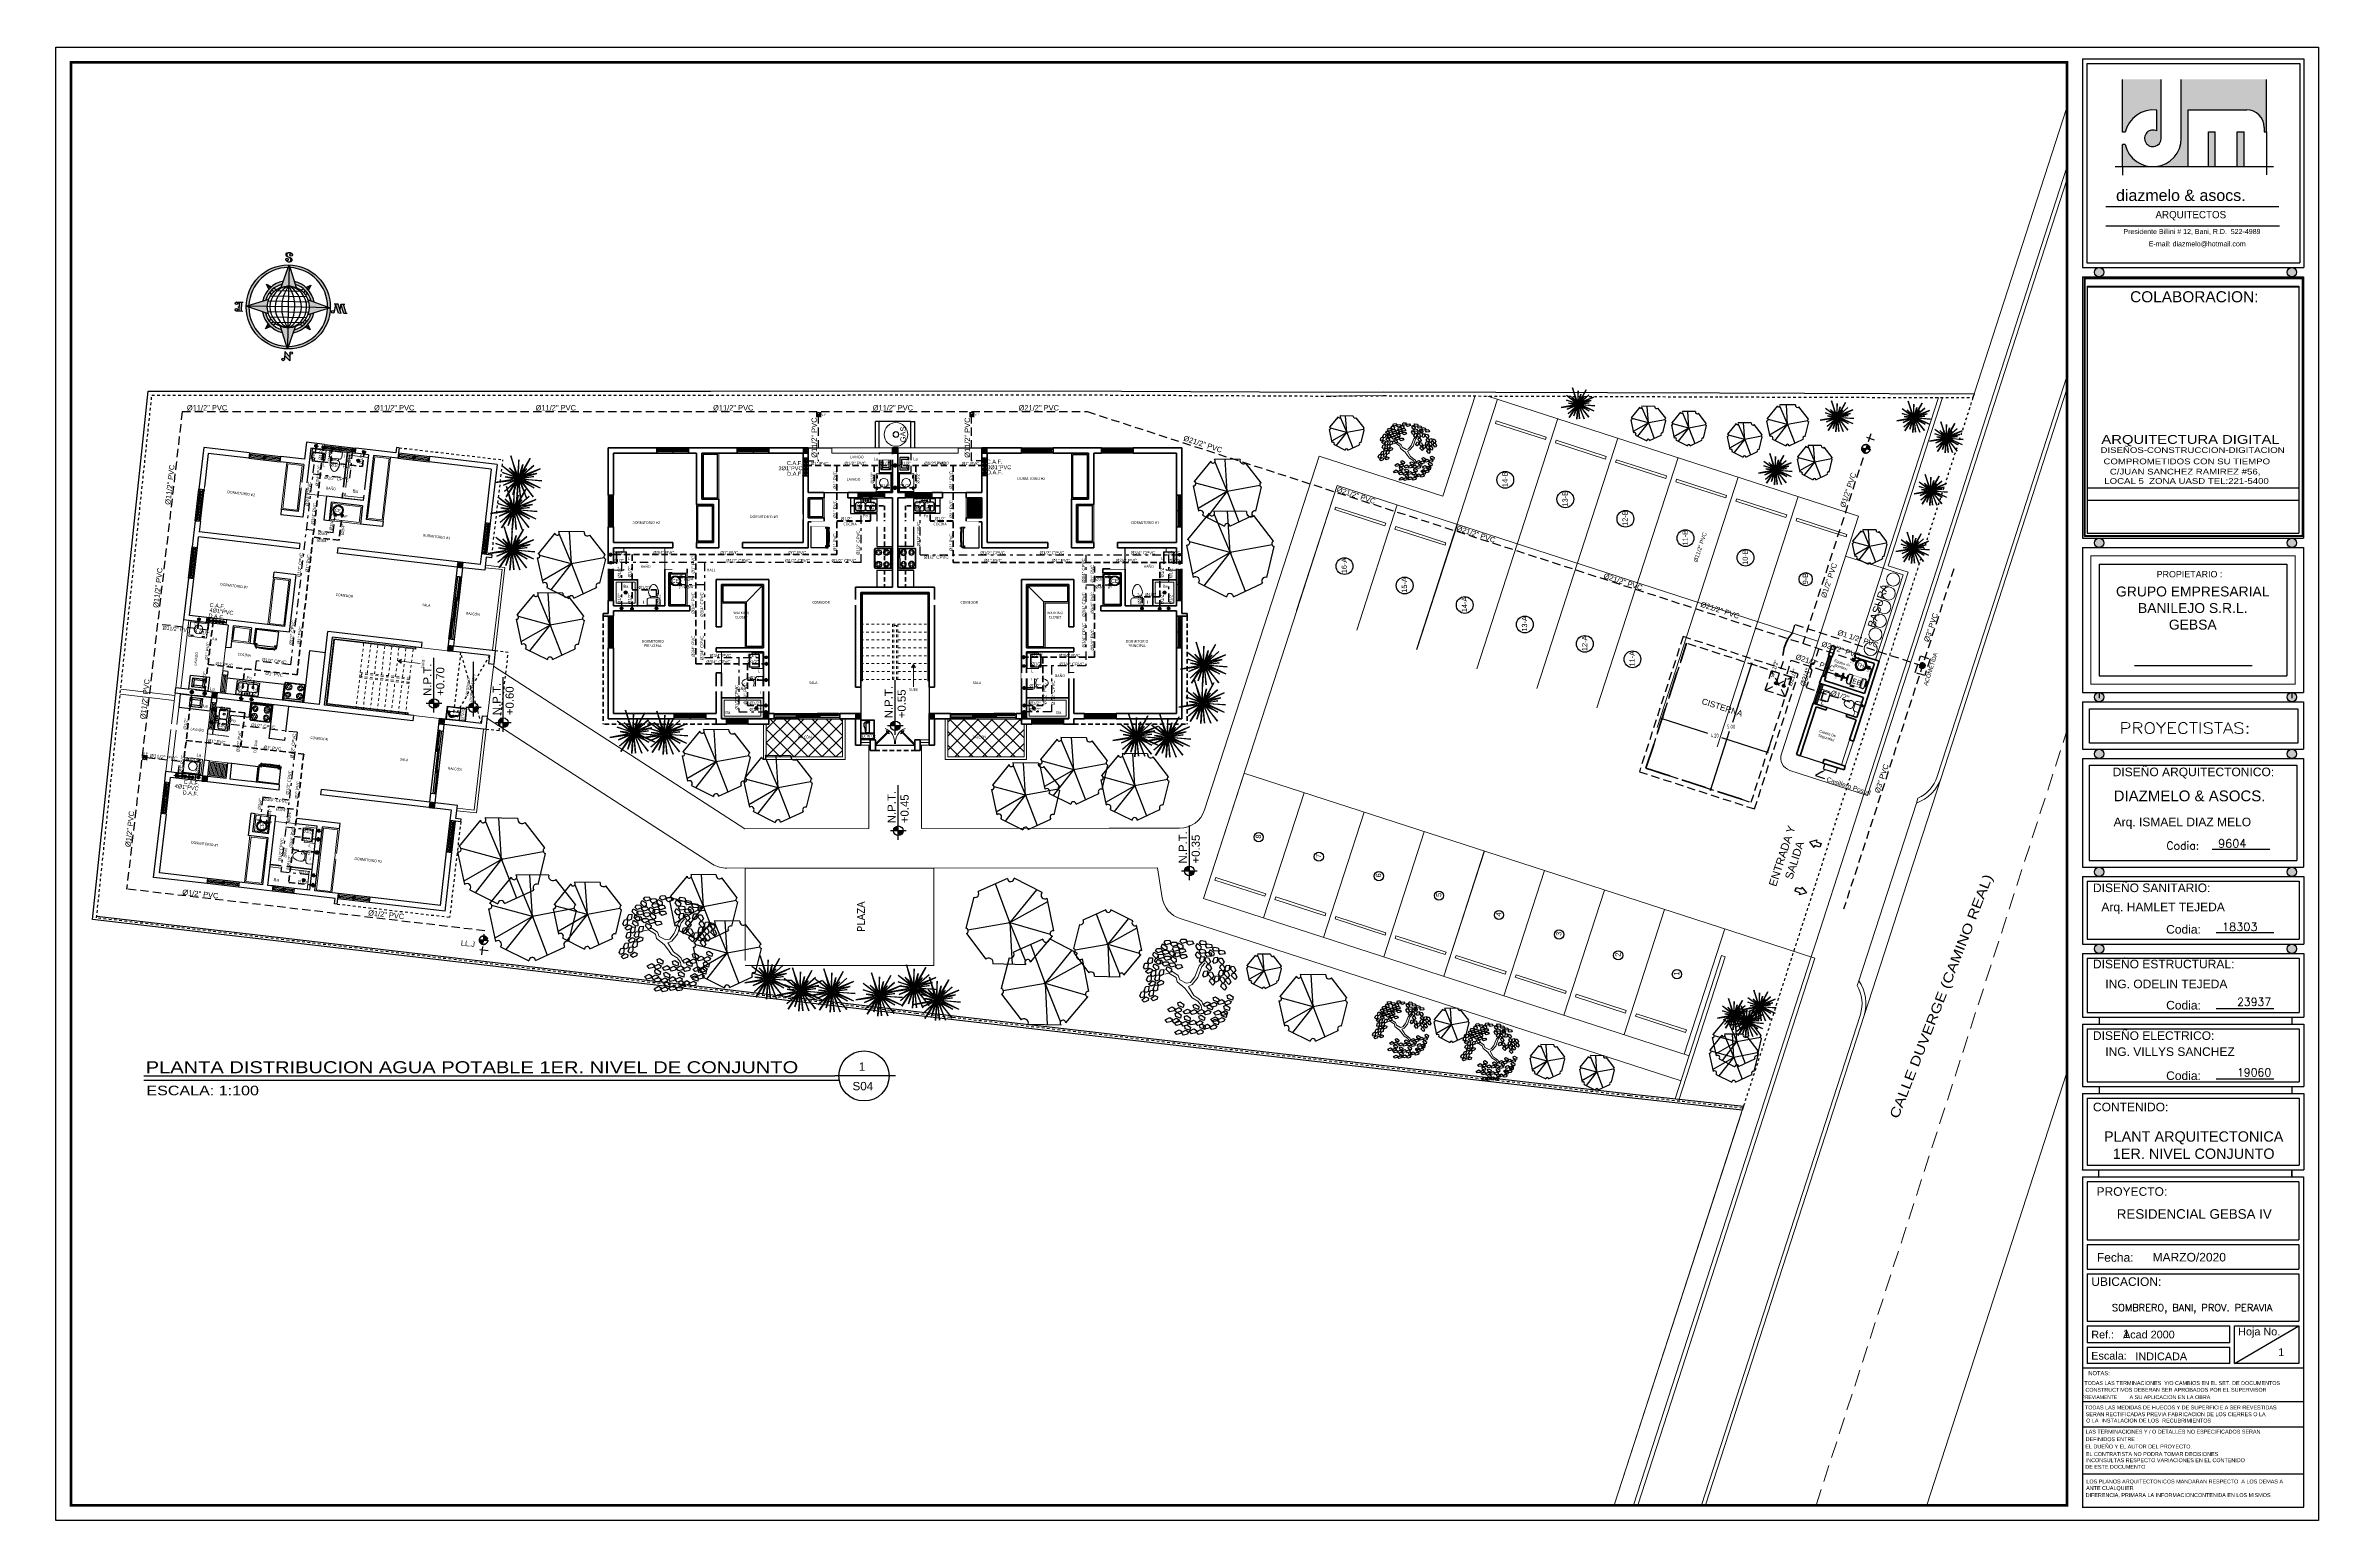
# Model space of a CAD drawing. Header units: feet. Extents: x 1019 to 2236, y -546 to 122.
# Drawn here: x 1053.9 to 1140.3, y -93.6 to -37.5 of the extents above; entities that cross this region are included whole.
import ezdxf
from ezdxf import colors
from ezdxf.entities.mleader import LeaderData, LeaderLine
from ezdxf.enums import TextEntityAlignment as Align
from ezdxf.math import Vec2, Vec3

# ---------------------------------------------------------------- set-up
doc = ezdxf.new("R2010")
doc.units = ezdxf.units.FT
doc.header["$LTSCALE"] = 0.05
doc.header["$MEASUREMENT"] = 0
for name, pattern in [('ACAD_ISO03W100', [30, 12, -18]), ('CONTINUA', [0]), ('DASHDOT', [25.4, 12.7, -6.35, 0, -6.35]), ('DASHED2', [0.375, 0.25, -0.125]), ('HIDDEN', [9.525, 6.35, -3.175])]:
    doc.linetypes.add(name, pattern=pattern)
for name, color, linetype in [('1', 5, 'ACAD_ISO03W100'), ('ACCESORIOS', 3, 'Continuous'), ('AGUA_CALIENTE', 1, 'DASHDOT'), ('AGUASNEGRAS', 4, 'Continuous'), ('ANNDTOBJ', 2, 'Continuous'), ('BASE', 7, 'Continuous'), ('BOMBA', 7, 'Continuous'), ('columna', 9, 'Continuous'), ('DIM', 10, 'Continuous'), ('DIN-SANT.', 7, 'Continuous'), ('HOJA', 7, 'Continuous'), ('MARCO', 1, 'Continuous'), ('MB3', 8, 'Continuous'), ('MUEBLES', 8, 'Continuous'), ('MUROS', 7, 'Continuous'), ('muross', 7, 'Continuous'), ('NORTE', 7, 'Continuous'), ('PERT-VENT', 8, 'Continuous'), ('PISO', 8, 'Continuous'), ('PISOS', 7, 'Continuous'), ('RELLENO', 8, 'Continuous'), ('SOLAR', 2, 'DASHDOT'), ('TARGETA', 7, 'Continuous'), ('TARJETA2', 1, 'Continuous'), ('TEXTO', 2, 'Continuous'), ('textos', 7, 'Continuous'), ('TEXXT', 2, 'Continuous'), ('TXT', 2, 'Continuous'), ('VUELO', 8, 'HIDDEN')]:
    doc.layers.add(name, color=color, linetype=linetype)
for name, color, linetype, lineweight in [('A-GENM', 8, 'Continuous', 9), ('A-WALL', 7, 'Continuous', 25), ('AGUA POTABLE', 5, 'HIDDEN', 35), ('AGUAFRIA', 5, 'HIDDEN', 30), ('closet', 8, 'Continuous', 5), ('COCINA', 8, 'Continuous', 25), ('Dimension', 7, 'Continuous', 5), ('escalera', 8, 'DASHED2', 0), ('FURN', 8, 'Continuous', 9), ('I-FURN', 8, 'Continuous', 0), ('MB', 8, 'Continuous', 20), ('None', 7, 'Continuous', 5), ('P-SANR-FIXT', 8, 'Continuous', 9), ('PLANTAS', 7, 'Continuous', 9), ('PUERTA', 8, 'Continuous', 9), ('ventana', 160, 'Continuous', 5), ('VUELOS', 8, 'HIDDEN', 0)]:
    doc.layers.add(name, color=color, linetype=linetype, lineweight=lineweight)
doc.layers.add('cristal', color=7, linetype='Continuous', true_color=0x2424ff)
doc.layers.add('PLANTS', color=7, linetype='Continuous', true_color=0x005716)
doc.styles.add('ads', font='trebuc.ttf', dxfattribs={"height": 0.14})
doc.styles.add('COMIN Simb Señalizacion', font='')
doc.styles.add('DAMIAN', font='arial.ttf', dxfattribs={"height": 0.12})
doc.styles.add('DIM', font='DIM.shx', dxfattribs={"width": 0.8, "height": 0.15})
doc.styles.add('DIMTEXT', font='arial.ttf')
doc.styles.add('GENERATED_STYLE_1', font='arial.ttf')
doc.styles.add('ROMAND', font='arial.ttf')
doc.styles.add('RomanD_1', font='arial.ttf', dxfattribs={"height": 150})
doc.styles.get("Standard").update_dxf_attribs({"font": 'arial.ttf'})
doc.styles.add('TITTEXTM', font='romanc.shx')
doc.styles.get('COMIN Simb Señalizacion').set_extended_font_data('Humanst521 BT')
doc.dimstyles.new('DIM', dxfattribs={"dimtxt": 0.15, "dimasz": 0.06, "dimexe": 0.06, "dimexo": 0.4, "dimgap": 0.09, "dimtad": 0, "dimtih": 1, "dimtoh": 1, "dimzin": 0, "dimdsep": 46, "dimtxsty": 'DIM', "dimblk": 'DOT', "dimcen": 0.06, "dimdle": 0.05, "dimclrd": 1, "dimclre": 1, "dimclrt": 7, "dimaunit": 1, "dimadec": 3, "dimazin": 0, "dimtfac": 1, "dimtofl": 0, "dimtmove": 1, "dimatfit": 1, "dimldrblk": 'CLOSEDBLANK', "dimfxl": 0.06, "dimtolj": 1, "dimtzin": 0, "dimarcsym": 0})

# ---------------------------------------------------------------- blocks, each defined once
blk = doc.blocks.new('Arbol200')
at = {"color": 33, "linetype": 'Continuous'}
for p, q in [((-0.703, 0.327), (-0.864, 0.436)), ((-0.703, 0.427), (-0.856, 0.517)), ((-0.28, 0.372), (-0.703, 0.427)), ((-0.288, 0.254), (-0.703, 0.327)), ((-0.059, 0.136), (-0.288, 0.254)), ((0, 0.218), (-0.28, 0.372)), ((0, 0), (-0.059, 0.136)), ((0.093, 0.1), (0, 0.218)), ((0.093, 0.1), (0.373, 0.354)), ((0.178, -0.018), (0.339, 0.164)), ((0.339, 0.164), (0.474, 0.309)), ((0.373, 0.354), (0.457, 0.554)), ((0.457, 0.554), (0.534, 0.672)), ((0.474, 0.309), (0.551, 0.526)), ((0.534, 0.672), (0.618, 0.726)), ((0.551, 0.526), (0.678, 0.681)), ((0.678, 0.681), (0.822, 0.726)), ((-0.22, -0.345), (-0.339, -0.635)), ((-0.127, -0.399), (-0.237, -0.681)), ((-0.237, -0.681), (-0.17, -0.826)), ((-0.076, -0.254), (-0.22, -0.345)), ((0.017, -0.336), (-0.127, -0.399)), ((0, 0), (-0.076, -0.254)), ((0.178, -0.018), (0.017, -0.336))]:
    blk.add_line(p, q, dxfattribs=at)
at = {"layer": 'PLANTS', "linetype": 'Continuous'}
for p, q in [((-0.926, 1.555), (-0.808, 1.652)), ((-0.808, 1.652), (-0.703, 1.601)), ((-0.697, 1.644), (-0.579, 1.741)), ((-0.685, 1.556), (-0.697, 1.644)), ((-0.474, 1.69), (-0.58, 1.542)), ((-0.579, 1.741), (-0.474, 1.69)), ((0.091, 1.601), (0.15, 1.742)), ((0.15, 1.742), (0.267, 1.747)), ((0.267, 1.747), (0.243, 1.567)), ((0.294, 1.605), (0.335, 1.703)), ((0.335, 1.703), (0.423, 1.692)), ((0.423, 1.692), (0.486, 1.553)), ((0.489, 1.556), (0.548, 1.697)), ((0.548, 1.697), (0.665, 1.701)), ((0.665, 1.701), (0.641, 1.522)), ((0.692, 1.56), (0.733, 1.658)), ((0.733, 1.658), (0.821, 1.647)), ((0.752, 1.501), (0.81, 1.643)), ((0.81, 1.643), (0.927, 1.647)), ((0.821, 1.647), (0.884, 1.508)), ((0.927, 1.647), (0.903, 1.467)), ((-1.478, 0.877), (-1.373, 0.93)), ((-1.472, 0.725), (-1.478, 0.877)), ((-1.41, 1.113), (-1.305, 1.166)), ((-1.404, 0.961), (-1.41, 1.113)), ((-1.327, 0.917), (-1.404, 0.961)), ((-1.373, 0.93), (-1.32, 0.756)), ((-1.252, 0.993), (-1.327, 0.917)), ((-1.305, 1.166), (-1.252, 0.993)), ((-1.142, 0.919), (-0.962, 0.942)), ((-1.108, 0.807), (-1.142, 0.919)), ((-1.13, 1.083), (-1.012, 1.18)), ((-1.118, 0.995), (-1.13, 1.083)), ((-1.012, 0.982), (-1.118, 0.995)), ((-1.012, 1.18), (-0.906, 1.129)), ((-0.906, 1.129), (-1.012, 0.982)), ((-0.962, 0.942), (-0.9, 0.855)), ((-0.9, 0.855), (-0.956, 0.787)), ((-0.939, 1.391), (-0.759, 1.414)), ((-0.904, 1.279), (-0.939, 1.391)), ((-0.914, 1.468), (-0.926, 1.555)), ((-0.809, 1.454), (-0.914, 1.468)), ((-0.753, 1.259), (-0.904, 1.279)), ((-0.9, 1.172), (-0.782, 1.269)), ((-0.888, 1.084), (-0.9, 1.172)), ((-0.783, 1.07), (-0.888, 1.084)), ((-0.703, 1.601), (-0.809, 1.454)), ((-0.677, 1.218), (-0.783, 1.07)), ((-0.782, 1.269), (-0.677, 1.218)), ((-0.759, 1.414), (-0.697, 1.327)), ((-0.697, 1.327), (-0.753, 1.259)), ((-0.718, 1.209), (-0.538, 1.232)), ((-0.684, 1.097), (-0.718, 1.209)), ((-0.706, 1.374), (-0.588, 1.471)), ((-0.694, 1.286), (-0.706, 1.374)), ((-0.589, 1.272), (-0.694, 1.286)), ((-0.58, 1.542), (-0.685, 1.556)), ((-0.533, 1.077), (-0.684, 1.097)), ((-0.483, 1.419), (-0.589, 1.272)), ((-0.588, 1.471), (-0.483, 1.419)), ((-0.571, 0.82), (-0.452, 0.917)), ((-0.559, 0.732), (-0.571, 0.82)), ((-0.538, 1.232), (-0.477, 1.146)), ((-0.477, 1.146), (-0.533, 1.077)), ((-0.49, 1.091), (-0.31, 1.114)), ((-0.455, 0.979), (-0.49, 1.091)), ((-0.477, 1.463), (-0.359, 1.559)), ((-0.465, 1.375), (-0.477, 1.463)), ((-0.477, 1.256), (-0.359, 1.353)), ((-0.465, 1.168), (-0.477, 1.256)), ((-0.359, 1.361), (-0.465, 1.375)), ((-0.36, 1.154), (-0.465, 1.168)), ((-0.304, 0.959), (-0.455, 0.979)), ((-0.347, 0.866), (-0.453, 0.718)), ((-0.452, 0.917), (-0.347, 0.866)), ((-0.254, 1.301), (-0.36, 1.154)), ((-0.359, 1.559), (-0.253, 1.508)), ((-0.253, 1.508), (-0.359, 1.361)), ((-0.359, 1.353), (-0.254, 1.301)), ((-0.341, 0.909), (-0.223, 1.006)), ((-0.329, 0.821), (-0.341, 0.909)), ((-0.224, 0.807), (-0.329, 0.821)), ((-0.31, 1.114), (-0.248, 1.028)), ((-0.248, 1.028), (-0.304, 0.959)), ((-0.248, 1.345), (-0.13, 1.441)), ((-0.236, 1.257), (-0.248, 1.345)), ((-0.131, 1.243), (-0.236, 1.257)), ((-0.118, 0.954), (-0.224, 0.807)), ((-0.223, 1.006), (-0.118, 0.954)), ((-0.025, 1.39), (-0.131, 1.243)), ((-0.13, 1.441), (-0.025, 1.39)), ((0.143, 1.529), (0.091, 1.601)), ((0.243, 1.567), (0.143, 1.529)), ((0.269, 1.12), (0.328, 1.261)), ((0.321, 1.048), (0.269, 1.12)), ((0.409, 1.465), (0.294, 1.605)), ((0.321, 1.361), (0.361, 1.459)), ((0.436, 1.22), (0.321, 1.361)), ((0.421, 1.086), (0.321, 1.048)), ((0.328, 1.261), (0.445, 1.266)), ((0.361, 1.459), (0.449, 1.448)), ((0.486, 1.553), (0.409, 1.465)), ((0.445, 1.266), (0.421, 1.086)), ((0.513, 1.309), (0.436, 1.22)), ((0.449, 1.448), (0.513, 1.309)), ((0.472, 1.124), (0.513, 1.222)), ((0.587, 0.984), (0.472, 1.124)), ((0.541, 1.484), (0.489, 1.556)), ((0.499, 0.88), (0.539, 0.978)), ((0.614, 0.739), (0.499, 0.88)), ((0.513, 1.222), (0.601, 1.211)), ((0.539, 0.978), (0.627, 0.967)), ((0.641, 1.522), (0.541, 1.484)), ((0.583, 0.957), (0.641, 1.098)), ((0.635, 0.885), (0.583, 0.957)), ((0.664, 1.072), (0.587, 0.984)), ((0.601, 1.211), (0.664, 1.072)), ((0.691, 0.828), (0.614, 0.739)), ((0.627, 0.967), (0.691, 0.828)), ((0.734, 0.922), (0.635, 0.885)), ((0.641, 1.098), (0.758, 1.102)), ((0.808, 1.42), (0.692, 1.56)), ((0.719, 1.316), (0.76, 1.414)), ((0.834, 1.175), (0.719, 1.316)), ((0.758, 1.102), (0.734, 0.922)), ((0.804, 1.43), (0.752, 1.501)), ((0.76, 1.414), (0.848, 1.403)), ((0.785, 0.961), (0.826, 1.059)), ((0.901, 0.821), (0.785, 0.961)), ((0.903, 1.467), (0.804, 1.43)), ((0.884, 1.508), (0.808, 1.42)), ((0.826, 1.059), (0.914, 1.048)), ((0.911, 1.264), (0.834, 1.175)), ((0.848, 1.403), (0.911, 1.264)), ((0.977, 0.909), (0.901, 0.821)), ((0.914, 1.048), (0.977, 0.909)), ((0.955, 1.506), (0.995, 1.604)), ((1.07, 1.365), (0.955, 1.506)), ((0.982, 1.261), (1.022, 1.359)), ((1.097, 1.121), (0.982, 1.261)), ((0.995, 1.604), (1.083, 1.593)), ((1.015, 0.748), (1.073, 0.889)), ((1.022, 1.359), (1.11, 1.348)), ((1.059, 1.271), (1.118, 1.412)), ((1.111, 1.199), (1.059, 1.271)), ((1.147, 1.454), (1.07, 1.365)), ((1.073, 0.889), (1.19, 0.894)), ((1.083, 1.593), (1.147, 1.454)), ((1.173, 1.209), (1.097, 1.121)), ((1.11, 1.348), (1.173, 1.209)), ((1.211, 1.236), (1.111, 1.199)), ((1.118, 1.412), (1.235, 1.416)), ((1.19, 0.894), (1.166, 0.714)), ((1.235, 1.416), (1.211, 1.236)), ((1.218, 0.752), (1.258, 0.85)), ((1.258, 0.85), (1.346, 0.839)), ((1.262, 1.275), (1.303, 1.373)), ((1.377, 1.134), (1.262, 1.275)), ((1.289, 1.03), (1.329, 1.128)), ((1.404, 0.89), (1.289, 1.03)), ((1.303, 1.373), (1.391, 1.362)), ((1.321, 0.829), (1.38, 0.97)), ((1.373, 0.757), (1.321, 0.829)), ((1.329, 1.128), (1.418, 1.117)), ((1.346, 0.839), (1.409, 0.7)), ((1.454, 1.223), (1.377, 1.134)), ((1.38, 0.97), (1.497, 0.975)), ((1.391, 1.362), (1.454, 1.223)), ((1.481, 0.978), (1.404, 0.89)), ((1.418, 1.117), (1.481, 0.978)), ((1.497, 0.975), (1.473, 0.795)), ((1.524, 0.833), (1.565, 0.932)), ((1.639, 0.693), (1.524, 0.833)), ((1.565, 0.932), (1.653, 0.921)), ((1.653, 0.921), (1.716, 0.782)), ((-1.613, 0.378), (-1.509, 0.431)), ((-1.608, 0.225), (-1.613, 0.378)), ((-1.53, 0.182), (-1.608, 0.225)), ((-1.545, 0.614), (-1.441, 0.667)), ((-1.539, 0.462), (-1.545, 0.614)), ((-1.462, 0.418), (-1.539, 0.462)), ((-1.456, 0.257), (-1.53, 0.182)), ((-1.509, 0.431), (-1.456, 0.257)), ((-1.484, 0.116), (-1.393, 0.273)), ((-1.374, 0.075), (-1.484, 0.116)), ((-1.395, 0.681), (-1.472, 0.725)), ((-1.387, 0.493), (-1.462, 0.418)), ((-1.441, 0.667), (-1.387, 0.493)), ((-1.32, 0.756), (-1.395, 0.681)), ((-1.393, 0.273), (-1.287, 0.27)), ((-1.266, 0.184), (-1.374, 0.075)), ((-1.348, 0.615), (-1.258, 0.772)), ((-1.239, 0.575), (-1.348, 0.615)), ((-1.308, 0.423), (-1.204, 0.476)), ((-1.303, 0.271), (-1.308, 0.423)), ((-1.225, 0.227), (-1.303, 0.271)), ((-1.287, 0.27), (-1.266, 0.184)), ((-1.258, 0.772), (-1.152, 0.769)), ((-1.24, 0.66), (-1.136, 0.712)), ((-1.235, 0.507), (-1.24, 0.66)), ((-1.131, 0.683), (-1.239, 0.575)), ((-1.157, 0.463), (-1.235, 0.507)), ((-1.151, 0.302), (-1.225, 0.227)), ((-1.204, 0.476), (-1.151, 0.302)), ((-1.179, 0.161), (-1.088, 0.318)), ((-1.069, 0.121), (-1.179, 0.161)), ((-1.083, 0.539), (-1.157, 0.463)), ((-1.152, 0.769), (-1.131, 0.683)), ((-1.136, 0.712), (-1.083, 0.539)), ((-0.956, 0.787), (-1.108, 0.807)), ((-1.088, 0.318), (-0.982, 0.315)), ((-0.961, 0.229), (-1.069, 0.121)), ((-1.066, 0.438), (-0.886, 0.461)), ((-1.032, 0.326), (-1.066, 0.438)), ((-1.053, 0.602), (-0.935, 0.699)), ((-1.042, 0.514), (-1.053, 0.602)), ((-0.936, 0.501), (-1.042, 0.514)), ((-0.88, 0.305), (-1.032, 0.326)), ((-0.982, 0.315), (-0.961, 0.229)), ((-0.83, 0.648), (-0.936, 0.501)), ((-0.935, 0.699), (-0.83, 0.648)), ((-0.886, 0.461), (-0.824, 0.374)), ((-0.824, 0.374), (-0.88, 0.305)), ((-0.824, 0.691), (-0.706, 0.788)), ((-0.812, 0.603), (-0.824, 0.691)), ((-0.707, 0.589), (-0.812, 0.603)), ((-0.601, 0.737), (-0.707, 0.589)), ((-0.706, 0.788), (-0.601, 0.737)), ((-0.583, 0.655), (-0.403, 0.678)), ((-0.549, 0.544), (-0.583, 0.655)), ((-0.453, 0.718), (-0.559, 0.732)), ((-0.397, 0.523), (-0.549, 0.544)), ((-0.403, 0.678), (-0.341, 0.592)), ((-0.341, 0.592), (-0.397, 0.523)), ((0.667, 0.467), (0.726, 0.608)), ((0.719, 0.395), (0.667, 0.467)), ((0.701, -0.087), (0.76, 0.054)), ((0.819, 0.432), (0.719, 0.395)), ((0.726, 0.608), (0.843, 0.612)), ((0.76, 0.054), (0.877, 0.058)), ((0.812, 0.716), (0.853, 0.815)), ((0.927, 0.576), (0.812, 0.716)), ((0.843, 0.612), (0.819, 0.432)), ((0.853, 0.815), (0.941, 0.804)), ((0.877, 0.058), (0.853, -0.122)), ((0.87, 0.471), (0.911, 0.569)), ((0.985, 0.33), (0.87, 0.471)), ((0.897, 0.226), (0.938, 0.324)), ((1.012, 0.086), (0.897, 0.226)), ((0.904, -0.083), (0.945, 0.015)), ((0.911, 0.569), (0.999, 0.558)), ((1.004, 0.665), (0.927, 0.576)), ((0.938, 0.324), (1.026, 0.313)), ((0.941, 0.804), (1.004, 0.665)), ((0.945, 0.015), (1.033, 0.004)), ((1.062, 0.419), (0.985, 0.33)), ((0.999, 0.558), (1.062, 0.419)), ((1.089, 0.174), (1.012, 0.086)), ((1.067, 0.676), (1.015, 0.748)), ((1.026, 0.313), (1.089, 0.174)), ((1.033, 0.004), (1.096, -0.135)), ((1.166, 0.714), (1.067, 0.676)), ((1.091, -0.105), (1.149, 0.036)), ((1.133, 0.24), (1.192, 0.381)), ((1.185, 0.168), (1.133, 0.24)), ((1.149, 0.036), (1.266, 0.04)), ((1.285, 0.205), (1.185, 0.168)), ((1.192, 0.381), (1.309, 0.385)), ((1.333, 0.612), (1.218, 0.752)), ((1.266, 0.04), (1.242, -0.14)), ((1.244, 0.508), (1.285, 0.606)), ((1.36, 0.367), (1.244, 0.508)), ((1.285, 0.606), (1.373, 0.595)), ((1.309, 0.385), (1.285, 0.205)), ((1.409, 0.7), (1.333, 0.612)), ((1.336, 0.244), (1.377, 0.342)), ((1.451, 0.104), (1.336, 0.244)), ((1.436, 0.456), (1.36, 0.367)), ((1.363, -0.001), (1.403, 0.098)), ((1.473, 0.795), (1.373, 0.757)), ((1.373, 0.595), (1.436, 0.456)), ((1.377, 0.342), (1.465, 0.331)), ((1.403, 0.098), (1.491, 0.086)), ((1.528, 0.192), (1.451, 0.104)), ((1.455, 0.312), (1.514, 0.453)), ((1.507, 0.24), (1.455, 0.312)), ((1.465, 0.331), (1.528, 0.192)), ((1.491, 0.086), (1.555, -0.053)), ((1.607, 0.278), (1.507, 0.24)), ((1.514, 0.453), (1.631, 0.458)), ((1.551, 0.589), (1.591, 0.687)), ((1.666, 0.449), (1.551, 0.589)), ((1.591, 0.687), (1.679, 0.676)), ((1.631, 0.458), (1.607, 0.278)), ((1.716, 0.782), (1.639, 0.693)), ((1.658, 0.316), (1.699, 0.415)), ((1.773, 0.176), (1.658, 0.316)), ((1.743, 0.537), (1.666, 0.449)), ((1.679, 0.676), (1.743, 0.537)), ((1.685, 0.072), (1.725, 0.17)), ((1.8, -0.068), (1.685, 0.072)), ((1.699, 0.415), (1.787, 0.403)), ((1.725, 0.17), (1.813, 0.159)), ((1.85, 0.264), (1.773, 0.176)), ((1.787, 0.403), (1.85, 0.264)), ((1.877, 0.02), (1.8, -0.068)), ((1.813, 0.159), (1.877, 0.02)), ((-1.553, -0.335), (-1.463, -0.262)), ((-1.516, -0.483), (-1.553, -0.335)), ((-1.537, -0.09), (-1.446, -0.016)), ((-1.499, -0.238), (-1.537, -0.09)), ((-1.431, -0.51), (-1.516, -0.483)), ((-1.414, -0.264), (-1.499, -0.238)), ((-1.463, -0.262), (-1.374, -0.42)), ((-1.446, -0.016), (-1.357, -0.175)), ((-1.374, -0.42), (-1.431, -0.51)), ((-1.357, -0.175), (-1.414, -0.264)), ((-1.401, -0.889), (-1.31, -0.815)), ((-1.384, -0.644), (-1.293, -0.57)), ((-1.347, -0.792), (-1.384, -0.644)), ((-1.372, -0.564), (-1.316, -0.391)), ((-1.256, -0.58), (-1.372, -0.564)), ((-1.262, -0.818), (-1.347, -0.792)), ((-1.316, -0.391), (-1.212, -0.372)), ((-1.31, -0.815), (-1.221, -0.974)), ((-1.293, -0.57), (-1.205, -0.728)), ((-1.205, -0.728), (-1.262, -0.818)), ((-1.173, -0.452), (-1.256, -0.58)), ((-1.223, -0.553), (-1.132, -0.479)), ((-1.185, -0.701), (-1.223, -0.553)), ((-1.212, -0.372), (-1.173, -0.452)), ((-1.206, -0.308), (-1.116, -0.234)), ((-1.169, -0.456), (-1.206, -0.308)), ((-1.1, -0.727), (-1.185, -0.701)), ((-1.084, -0.482), (-1.169, -0.456)), ((-1.132, -0.479), (-1.043, -0.638)), ((-1.116, -0.234), (-1.027, -0.392)), ((-1.043, -0.638), (-1.1, -0.727)), ((-1.027, -0.392), (-1.084, -0.482)), ((-1.041, -0.782), (-0.986, -0.609)), ((-0.925, -0.798), (-1.041, -0.782)), ((-1.037, -0.889), (-0.946, -0.815)), ((-1.028, -0.471), (-0.937, -0.398)), ((-0.99, -0.619), (-1.028, -0.471)), ((-1.012, -0.226), (-0.921, -0.152)), ((-0.974, -0.374), (-1.012, -0.226)), ((-0.906, -0.646), (-0.99, -0.619)), ((-0.986, -0.609), (-0.882, -0.59)), ((-0.889, -0.4), (-0.974, -0.374)), ((-0.946, -0.815), (-0.857, -0.973)), ((-0.937, -0.398), (-0.849, -0.556)), ((-0.843, -0.67), (-0.925, -0.798)), ((-0.921, -0.152), (-0.832, -0.311)), ((-0.849, -0.556), (-0.906, -0.646)), ((-0.832, -0.311), (-0.889, -0.4)), ((-0.882, -0.59), (-0.843, -0.67)), ((-0.846, -0.7), (-0.791, -0.527)), ((-0.731, -0.716), (-0.846, -0.7)), ((-0.842, -0.78), (-0.751, -0.706)), ((-0.804, -0.928), (-0.842, -0.78)), ((-0.791, -0.527), (-0.687, -0.508)), ((-0.751, -0.706), (-0.663, -0.864)), ((-0.648, -0.588), (-0.731, -0.716)), ((-0.687, -0.508), (-0.648, -0.588)), ((-0.639, -0.562), (-0.548, -0.489)), ((-0.601, -0.71), (-0.639, -0.562)), ((-0.63, -0.798), (-0.539, -0.724)), ((-0.593, -0.946), (-0.63, -0.798)), ((-0.622, -0.317), (-0.531, -0.243)), ((-0.584, -0.465), (-0.622, -0.317)), ((-0.516, -0.736), (-0.601, -0.71)), ((-0.499, -0.491), (-0.584, -0.465)), ((-0.548, -0.489), (-0.459, -0.647)), ((-0.539, -0.724), (-0.451, -0.883)), ((-0.531, -0.243), (-0.442, -0.402)), ((-0.459, -0.647), (-0.516, -0.736)), ((-0.442, -0.402), (-0.499, -0.491)), ((-0.457, -0.791), (-0.401, -0.618)), ((-0.341, -0.807), (-0.457, -0.791)), ((-0.401, -0.618), (-0.297, -0.599)), ((-0.258, -0.679), (-0.341, -0.807)), ((-0.297, -0.599), (-0.258, -0.679)), ((0.093, -0.817), (0.182, -0.814)), ((0.182, -0.814), (0.266, -0.942)), ((0.753, -0.159), (0.701, -0.087)), ((0.853, -0.122), (0.753, -0.159)), ((1.019, -0.223), (0.904, -0.083)), ((0.931, -0.328), (0.971, -0.229)), ((1.046, -0.468), (0.931, -0.328)), ((0.971, -0.229), (1.059, -0.24)), ((1.096, -0.135), (1.019, -0.223)), ((1.123, -0.379), (1.046, -0.468)), ((1.059, -0.24), (1.123, -0.379)), ((1.143, -0.177), (1.091, -0.105)), ((1.242, -0.14), (1.143, -0.177)), ((1.294, -0.101), (1.334, -0.003)), ((1.409, -0.241), (1.294, -0.101)), ((1.321, -0.346), (1.361, -0.247)), ((1.436, -0.486), (1.321, -0.346)), ((1.334, -0.003), (1.422, -0.014)), ((1.361, -0.247), (1.449, -0.259)), ((1.478, -0.141), (1.363, -0.001)), ((1.485, -0.153), (1.409, -0.241)), ((1.422, -0.014), (1.485, -0.153)), ((1.512, -0.398), (1.436, -0.486)), ((1.449, -0.259), (1.512, -0.398)), ((1.555, -0.053), (1.478, -0.141)), ((-1.363, -1.037), (-1.401, -0.889)), ((-1.278, -1.063), (-1.363, -1.037)), ((-1.221, -0.974), (-1.278, -1.063)), ((-1.219, -1.118), (-1.164, -0.945)), ((-1.103, -1.134), (-1.219, -1.118)), ((-1.164, -0.945), (-1.059, -0.926)), ((-1.021, -1.006), (-1.103, -1.134)), ((-1.059, -0.926), (-1.021, -1.006)), ((-1.054, -1.134), (-0.963, -1.06)), ((-1.016, -1.282), (-1.054, -1.134)), ((-0.999, -1.037), (-1.037, -0.889)), ((-0.931, -1.308), (-1.016, -1.282)), ((-0.915, -1.063), (-0.999, -1.037)), ((-0.963, -1.06), (-0.874, -1.219)), ((-0.874, -1.219), (-0.931, -1.308)), ((-0.857, -0.973), (-0.915, -1.063)), ((-0.872, -1.363), (-0.817, -1.19)), ((-0.756, -1.379), (-0.872, -1.363)), ((-0.859, -1.025), (-0.768, -0.951)), ((-0.821, -1.173), (-0.859, -1.025)), ((-0.736, -1.199), (-0.821, -1.173)), ((-0.817, -1.19), (-0.712, -1.171)), ((-0.72, -0.954), (-0.804, -0.928)), ((-0.768, -0.951), (-0.679, -1.11)), ((-0.674, -1.251), (-0.756, -1.379)), ((-0.679, -1.11), (-0.736, -1.199)), ((-0.663, -0.864), (-0.72, -0.954)), ((-0.712, -1.171), (-0.674, -1.251)), ((-0.677, -1.254), (-0.622, -1.081)), ((-0.561, -1.27), (-0.677, -1.254)), ((-0.666, -1.369), (-0.485, -1.352)), ((-0.635, -1.482), (-0.666, -1.369)), ((-0.647, -1.043), (-0.556, -0.97)), ((-0.609, -1.191), (-0.647, -1.043)), ((-0.485, -1.507), (-0.635, -1.482)), ((-0.622, -1.081), (-0.517, -1.062)), ((-0.524, -1.218), (-0.609, -1.191)), ((-0.508, -0.972), (-0.593, -0.946)), ((-0.479, -1.142), (-0.561, -1.27)), ((-0.556, -0.97), (-0.467, -1.128)), ((-0.467, -1.128), (-0.524, -1.218)), ((-0.517, -1.062), (-0.479, -1.142)), ((-0.451, -0.883), (-0.508, -0.972)), ((-0.485, -1.352), (-0.426, -1.44)), ((-0.426, -1.44), (-0.485, -1.507)), ((-0.465, -1.272), (-0.41, -1.099)), ((-0.349, -1.288), (-0.465, -1.272)), ((-0.448, -1.483), (-0.267, -1.466)), ((-0.418, -1.596), (-0.448, -1.483)), ((-0.267, -1.621), (-0.418, -1.596)), ((-0.41, -1.099), (-0.305, -1.08)), ((-0.267, -1.16), (-0.349, -1.288)), ((-0.327, -0.888), (-0.146, -0.871)), ((-0.296, -1.001), (-0.327, -0.888)), ((-0.305, -1.08), (-0.267, -1.16)), ((-0.146, -1.026), (-0.296, -1.001)), ((-0.271, -1.402), (-0.246, -1.298)), ((-0.135, -1.522), (-0.271, -1.402)), ((-0.267, -1.466), (-0.209, -1.554)), ((-0.209, -1.554), (-0.267, -1.621)), ((-0.246, -1.298), (-0.157, -1.295)), ((-0.242, -1.169), (-0.061, -1.152)), ((-0.212, -1.282), (-0.242, -1.169)), ((-0.061, -1.307), (-0.212, -1.282)), ((-0.157, -1.295), (-0.073, -1.423)), ((-0.146, -0.871), (-0.087, -0.959)), ((-0.087, -0.959), (-0.146, -1.026)), ((-0.073, -1.423), (-0.135, -1.522)), ((-0.109, -1.002), (0.072, -0.985)), ((-0.079, -1.115), (-0.109, -1.002)), ((0.072, -1.14), (-0.079, -1.115)), ((-0.061, -1.152), (-0.003, -1.24)), ((-0.003, -1.24), (-0.061, -1.307)), ((-0.024, -1.283), (0.156, -1.266)), ((0.006, -1.396), (-0.024, -1.283)), ((0.157, -1.421), (0.006, -1.396)), ((0.068, -0.921), (0.093, -0.817)), ((0.204, -1.041), (0.068, -0.921)), ((0.072, -0.985), (0.13, -1.073)), ((0.13, -1.073), (0.072, -1.14)), ((0.153, -1.202), (0.178, -1.099)), ((0.289, -1.322), (0.153, -1.202)), ((0.156, -1.266), (0.215, -1.355)), ((0.215, -1.355), (0.157, -1.421)), ((0.178, -1.099), (0.266, -1.096)), ((0.266, -0.942), (0.204, -1.041)), ((0.258, -0.988), (0.438, -0.97)), ((0.288, -1.1), (0.258, -0.988)), ((0.266, -1.096), (0.351, -1.223)), ((0.439, -1.126), (0.288, -1.1)), ((0.351, -1.223), (0.289, -1.322)), ((0.368, -1.296), (0.549, -1.279)), ((0.398, -1.409), (0.368, -1.296)), ((0.549, -1.434), (0.398, -1.409)), ((0.438, -0.97), (0.497, -1.059)), ((0.497, -1.059), (0.439, -1.126)), ((0.475, -1.102), (0.656, -1.085)), ((0.506, -1.215), (0.475, -1.102)), ((0.656, -1.24), (0.506, -1.215)), ((0.549, -1.279), (0.607, -1.367)), ((0.607, -1.367), (0.549, -1.434)), ((0.586, -1.41), (0.766, -1.393)), ((0.616, -1.523), (0.586, -1.41)), ((0.767, -1.549), (0.616, -1.523)), ((0.653, -1.02), (0.677, -0.917)), ((0.789, -1.141), (0.653, -1.02)), ((0.656, -1.085), (0.715, -1.173)), ((0.715, -1.173), (0.656, -1.24)), ((0.677, -0.917), (0.766, -0.914)), ((0.763, -1.329), (0.788, -1.226)), ((0.899, -1.449), (0.763, -1.329)), ((0.766, -0.914), (0.85, -1.042)), ((0.766, -1.393), (0.825, -1.482)), ((0.825, -1.482), (0.767, -1.549)), ((0.788, -1.226), (0.876, -1.223)), ((0.85, -1.042), (0.789, -1.141)), ((0.876, -1.223), (0.961, -1.35)), ((0.961, -1.35), (0.899, -1.449))]:
    blk.add_line(p, q, dxfattribs=at)
blk = doc.blocks.new('ARBOL4')
at = {"layer": 'PLANTS'}
for p, q in [((-0.215225, 0.439234), (-0.445698, 0.173788)), ((-0.172006, 0.430212), (0, 0)), ((0.18998, 0.442934), (-0.157772, 0.457476)), ((0.465439, 0.126688), (0.258534, 0.409628)), ((-0.474293, 0.087687), (-0.409359, -0.263952)), ((0, 0), (0.381619, 0.241316)), ((0.392021, -0.274733), (0.48214, 0.055782)), ((0, 0), (-0.436626, -0.116299)), ((-0.37373, -0.251589), (0, 0)), ((0, 0), (-0.030926, -0.456175)), ((0.410256, -0.207857), (0, 0)), ((0, 0), (0.311329, -0.356352)), ((-0.375843, -0.309965), (-0.049034, -0.484529)), ((0.011921, -0.485418), (0.345337, -0.341692))]:
    blk.add_line(p, q, dxfattribs=at)
for centre, radius, start, end in [((-0.189074, 0.45647), 0.031319, 213.386078, 1.840691), ((0.228399, 0.434803), 0.03927, 168.050674, 320.127319), ((-0.47347, 0.135212), 0.047533, 269.007996, 54.248581), ((0, 0), 0.01, 0, 180), ((0.474388, 0.091377), 0.036427, 104.220505, 282.287354), ((0, 0), 0.01, 180, 0), ((-0.383672, -0.280455), 0.030531, 284.858551, 147.280869), ((-0.018543, -0.484042), 0.030495, 357.413361, 180.915833), ((0.371318, -0.310052), 0.04094, 59.622765, 230.608597)]:
    blk.add_arc(centre, radius, start, end, dxfattribs=at)
blk = doc.blocks.new('T36')
at = {"color": 86, "linetype": 'Continuous'}
for p, q in [((-0.003, -0.009), (-0.46, 0.143)), ((-0.46, 0.143), (-0.13, 0.041)), ((-0.003, -0.009), (-0.333, 0.244)), ((-0.333, 0.244), (-0.029, 0.016)), ((-0.003, -0.009), (-0.308, 0.016)), ((-0.308, 0.016), (-0.079, 0.016)), ((-0.003, -0.009), (-0.294, 0.392)), ((-0.294, 0.392), (-0.079, 0.067)), ((-0.003, -0.009), (-0.232, 0.117)), ((-0.232, 0.117), (-0.13, 0.041)), ((-0.003, -0.009), (-0.181, 0.345)), ((-0.181, 0.345), (-0.083, 0.101)), ((-0.003, -0.009), (-0.105, 0.295)), ((-0.105, 0.295), (-0.011, 0.059)), ((-0.003, -0.009), (-0.054, 0.472)), ((-0.054, 0.472), (-0.003, 0.092)), ((-0.003, -0.009), (0.098, 0.472)), ((-0.003, 0.092), (0.098, 0.472)), ((-0.003, -0.009), (0.307, 0.369)), ((-0.003, -0.009), (0.123, 0.345)), ((-0.003, -0.009), (0.377, 0.244)), ((-0.003, -0.009), (0.402, 0.117)), ((-0.003, -0.009), (0.427, 0.041)), ((0.377, 0.244), (0.047, 0.041)), ((0.402, 0.117), (0.047, 0.016)), ((0.427, 0.041), (0.047, -0.009)), ((0.307, 0.369), (0.053, 0.08)), ((0.123, 0.345), (0.053, 0.08)), ((-0.003, -0.009), (-0.434, -0.263)), ((-0.434, -0.263), (-0.089, -0.09)), ((-0.003, -0.009), (-0.384, -0.085)), ((-0.384, -0.085), (-0.059, -0.042)), ((-0.003, -0.009), (-0.181, -0.39)), ((-0.003, -0.009), (-0.181, -0.238)), ((-0.181, -0.238), (-0.059, -0.042)), ((-0.029, -0.085), (-0.181, -0.39)), ((-0.003, -0.009), (-0.054, -0.364)), ((-0.054, -0.364), (-0.029, -0.085)), ((-0.003, -0.009), (0.183, -0.472)), ((-0.003, -0.009), (0.427, -0.187)), ((-0.003, -0.009), (0.022, -0.288)), ((-0.003, -0.009), (0.351, -0.06)), ((-0.003, -0.009), (0.199, -0.288)), ((-0.003, -0.009), (0.326, -0.238)), ((0.022, -0.288), (0.022, -0.085)), ((0.199, -0.288), (0.047, -0.06)), ((0.183, -0.472), (0.047, -0.085)), ((0.351, -0.06), (0.073, -0.035)), ((0.427, -0.187), (0.098, -0.06)), ((0.098, -0.06), (0.326, -0.238))]:
    blk.add_line(p, q, dxfattribs=at)
blk = doc.blocks.new('Arbol222')
at = {"layer": 'PLANTS', "lineweight": 15, "xscale": 1.5, "yscale": 1.5, "zscale": 1.5}
blk.add_blockref('T36', (0.005, 0.014), dxfattribs=at)
blk = doc.blocks.new('NORTE')
at = {"layer": 'NORTE'}
h = blk.add_hatch(color=7, dxfattribs=at)
h.paths.add_polyline_path([(-8.2, 33.8), (-8.2, 24.6), (4.1, 12.3), (4.1, 21.5)])
h.paths.add_polyline_path([(-14.3, 15.4, 1), (-8.2, 15.4, 1)])
h.paths.add_polyline_path([(4.1, 30.7, 1), (10.2, 30.7, 1)])
h.paths.add_polyline_path([(122, -82.6, 1), (115.9, -82.6, 1)])
h.paths.add_polyline_path([(122, -98, 1), (115.9, -98, 1)])
h.paths.add_polyline_path([(112.8, -79.5), (106.7, -79.5), (106.7, -101), (112.8, -101)])
h.paths.add_polyline_path([(-5.3, -199.2), (-3.7, -197.6), (-6.7, -198.5), (-8.8, -200.7), (-8.7, -202.9), (-7.5, -205), (-6.7, -205.8), (-4.1, -207), (-2.4, -207.6), (-4.6, -205.5), (-5.7, -203.1), (-5.8, -201.1)])
h.paths.add_polyline_path([(5.5, -212.9), (4.5, -210.7), (3.6, -209.9), (1.3, -208.7), (1.3, -208.7), (2.4, -210.5), (2.9, -212.4), (2.9, -215.2), (2.4, -216.5), (1.1, -218.1), (-0.6, -219), (0.8, -219), (3.6, -218), (5.5, -215.9)])
h.paths.add_polyline_path([(0.1, -202.6, 1), (6.2, -202.6, 1)])
h.paths.add_polyline_path([(-9.6, -213.9, 1), (-3.4, -213.9, 1)])
h.paths.add_polyline_path([(-131.8, -79.6), (-137.9, -79.6), (-130.7, -101.1), (-124.6, -101.1)])
h.paths.add_polyline_path([(-119.5, -79.6), (-125.6, -79.6), (-118.5, -101.1), (-112.3, -101.1)])
h.paths.add_polyline_path([(-103.1, -82.7, 1), (-109.3, -82.7, 1)])
h = blk.add_hatch(color=250, dxfattribs=at)
h.paths.add_polyline_path([(-2.1, 6.2), (-2.1, -42.9, -0.090992), (15.4, -46.1)])
h.paths.add_polyline_path([(47, -92, -0.090992), (43.8, -109.4), (96.1, -92)])
h.paths.add_polyline_path([(-2.1, -190.1), (-2.1, -141.1, -0.090992), (-19.5, -137.9)])
h.paths.add_polyline_path([(-51.1, -92, -0.090992), (-47.9, -74.6), (-100.2, -92)])
h = blk.add_hatch(color=253, dxfattribs=at)
h.paths.add_polyline_path([(-47.9, -109.4, -0.090992), (-51.1, -92), (-100.2, -92)])
h.paths.add_polyline_path([(-2.1, 6.2), (-19.5, -46.1, -0.090992), (-2.1, -42.9)])
h.paths.add_polyline_path([(96.1, -92), (43.8, -74.6, -0.090992), (47, -92)])
h.paths.add_polyline_path([(15.4, -137.9, -0.090992), (-2.1, -141.1), (-2.1, -190.1)])
h = blk.add_hatch(color=168, dxfattribs=at)
h.paths.add_polyline_path([(-4.1, 0), (-2.1, 6.2, 0.414214), (-100.2, -92), (-94, -89.9, -0.401206)])
h.paths.add_polyline_path([(89.9, -89.9), (96.1, -92, 0.414214), (-2.1, 6.2), (0, 0, -0.401206)])
h.paths.add_polyline_path([(96.1, -92), (89.9, -94, -0.401206), (0, -184), (-2.1, -190.1, 0.414214)])
h.paths.add_polyline_path([(-94, -94), (-100.2, -92, 0.414214), (-2.1, -190.1), (-4.1, -184, -0.401206)])
h = blk.add_hatch(color=150, dxfattribs=at)
h.paths.add_polyline_path([(-17.1, -38.9), (-14.8, -32, 0.296589), (-62.1, -79.3), (-55.2, -77, -0.260742)])
h.paths.add_polyline_path([(-55.2, -107), (-62.1, -104.7, 0.296589), (-14.8, -152), (-17.1, -145.1, -0.260742)])
h.paths.add_polyline_path([(58, -104.7), (51.1, -107, -0.260742), (13, -145.1), (10.7, -152, 0.296589)])
h.paths.add_polyline_path([(10.7, -32), (13, -38.9, -0.260742), (51.1, -77), (58, -79.3, 0.296589)])
h = blk.add_hatch(color=252, dxfattribs=at)
h.paths.add_polyline_path([(-54.1, -39.9), (-48.3, -51.6, -0.016871), (-45.4, -48.6)])
h.paths.add_polyline_path([(-36.8, -57.3), (-41.1, -53, 0.028382), (-45.3, -57.6), (-42.2, -63.8, -0.043143)])
h.paths.add_polyline_path([(32.6, -57.3), (37, -53, 0.028382), (32.3, -48.8), (26.2, -51.9, -0.043143)])
h.paths.add_polyline_path([(38.3, -45.8, -0.016871), (41.3, -48.6), (50, -39.9)])
h.paths.add_polyline_path([(38.1, -120.2, -0.043143), (32.6, -126.7), (37, -131, 0.028382), (41.2, -126.4)])
h.paths.add_polyline_path([(44.2, -132.3, -0.016871), (41.3, -135.4), (50, -144)])
h.paths.add_polyline_path([(-41.1, -131), (-36.8, -126.7, -0.043143), (-42.2, -120.2), (-45.3, -126.4, 0.028382)])
h.paths.add_polyline_path([(-54.1, -144), (-45.4, -135.4, -0.016871), (-48.3, -132.3)])
h = blk.add_hatch(color=254, dxfattribs=at)
h.paths.add_polyline_path([(-54.1, -39.9), (-45.4, -48.6, -0.016871), (-42.4, -45.8)])
h.paths.add_polyline_path([(-36.4, -48.8, 0.028382), (-41.1, -53), (-36.8, -57.3, -0.043143), (-30.3, -51.9)])
h.paths.add_polyline_path([(38.1, -63.8), (41.2, -57.6, 0.028382), (37, -53), (32.6, -57.3, -0.043143)])
h.paths.add_polyline_path([(41.3, -48.6, -0.016871), (44.2, -51.6), (50, -39.9)])
h.paths.add_polyline_path([(37, -131), (32.6, -126.7, -0.043143), (26.2, -132.1), (32.3, -135.2, 0.028382)])
h.paths.add_polyline_path([(38.3, -138.2), (50, -144), (41.3, -135.4, -0.016871)])
h.paths.add_polyline_path([(-42.4, -138.2, -0.016871), (-45.4, -135.4), (-54.1, -144)])
h.paths.add_polyline_path([(-36.4, -135.2), (-30.3, -132.1, -0.043143), (-36.8, -126.7), (-41.1, -131, 0.028382)])
at = {"color": 0, "linetype": 'ByBlock'}
for p, q in [((-19.5, -46.1), (-2.1, 6.2)), ((-8.2, 33.8), (4.1, 21.5)), ((-8.2, 15.4), (-8.2, 33.8)), ((-8.2, 24.6), (4.1, 12.3)), ((-2.1, 6.2), (15.4, -46.1)), ((-2.1, -92), (-2.1, 6.2)), ((4.1, 12.3), (4.1, 30.7)), ((-48.3, -51.6), (-54.1, -39.9)), ((-54.1, -39.9), (-45.4, -48.6)), ((-54.1, -39.9), (-42.4, -45.8)), ((-41.1, -53), (-36.8, -57.3)), ((-36.4, -48.8), (-30.3, -51.9)), ((26.2, -51.9), (32.3, -48.8)), ((37, -53), (32.6, -57.3)), ((38.3, -45.8), (50, -39.9)), ((50, -39.9), (41.3, -48.6)), ((50, -39.9), (44.2, -51.6)), ((-139.9, -79.6), (-131.8, -79.6)), ((-137.9, -79.6), (-130.7, -101.1)), ((-124.6, -101.1), (-133.8, -101.1)), ((-131.8, -79.6), (-124.6, -101.1)), ((-125.6, -79.6), (-119.5, -79.6)), ((-125.6, -79.6), (-118.5, -101.1)), ((-124.6, -101.1), (-122.6, -88.8)), ((-119.5, -79.6), (-112.3, -101.1)), ((-118.5, -101.1), (-109.3, -101.1)), ((-112.3, -101.1), (-109.3, -82.7)), ((-100.2, -92), (-47.9, -74.6)), ((-47.9, -109.4), (-100.2, -92)), ((-100.2, -92), (-2.1, -92)), ((-49.6, -79.7), (45.5, -79.7)), ((-49.6, -104.3), (45.5, -104.3)), ((-42.2, -63.8), (-45.3, -57.6)), ((-44.6, -67.5), (40.4, -67.5)), ((-34.5, -55.2), (30.4, -55.2)), ((-2.1, -190.1), (-2.1, -92)), ((-2.1, -92), (96.1, -92)), ((41.2, -57.6), (38.1, -63.8)), ((43.8, -74.6), (96.1, -92)), ((96.1, -92), (43.8, -109.4)), ((103.6, -79.5), (119, -79.5)), ((119, -101), (103.6, -101)), ((106.7, -79.5), (106.7, -101)), ((112.8, -101), (112.8, -79.5)), ((112.8, -88.7), (115.9, -88.7)), ((-54.1, -144), (-48.3, -132.3)), ((-54.1, -144), (-45.4, -135.4)), ((-42.4, -138.2), (-54.1, -144)), ((-45.3, -126.4), (-42.2, -120.2)), ((-44.6, -116.5), (40.4, -116.5)), ((-41.1, -131), (-36.8, -126.7)), ((-30.3, -132.1), (-36.4, -135.2)), ((-34.5, -128.8), (30.4, -128.8)), ((-2.1, -190.1), (-19.5, -137.9)), ((15.4, -137.9), (-2.1, -190.1)), ((32.3, -135.2), (26.2, -132.1)), ((37, -131), (32.6, -126.7)), ((38.1, -120.2), (41.2, -126.4)), ((50, -144), (38.3, -138.2)), ((50, -144), (41.3, -135.4)), ((44.2, -132.3), (50, -144))]:
    blk.add_line(p, q, dxfattribs=at)
for points in [[(5.3, -200.4), (3.5, -198.5), (0.4, -197.5), (-3.7, -197.6), (-6.7, -198.5), (-8.8, -200.7), (-8.7, -202.9), (-7.5, -205), (-6.7, -205.8), (-4.1, -207), (1.3, -208.7), (3.6, -209.9), (4.5, -210.7), (5.5, -212.9), (5.5, -215.9), (3.6, -218), (0.8, -219), (-3.8, -219.1), (-6.8, -217.9), (-8.4, -216.1)], [(-3.7, -197.6), (-5.3, -199.2), (-5.8, -201.1), (-5.7, -203.1), (-4.6, -205.5), (-2.3, -207.7)], [(1.3, -208.8), (2.4, -210.5), (2.9, -212.4), (2.9, -215.2), (2.4, -216.5), (1.1, -218.1), (-0.7, -219.1)]]:
    blk.add_lwpolyline(points, dxfattribs=at)
for centre, radius in [((-2.1, -92), 98.2), ((-11.3, 15.4), 3.07), ((7.1, 30.7), 3.07), ((-2.1, -92), 49.1), ((-106.2, -82.7), 3.07), ((119, -82.6), 3.07), ((119, -98), 3.07), ((-6.5, -213.9), 3.07), ((3.2, -202.6), 3.07)]:
    blk.add_circle(centre, radius, dxfattribs=at)
for centre, radius, start, end in [((-2.1, -92), 92, 1.2781, 88.7219), ((-2.1, -92), 92, 91.2781, 178.7219), ((-2.1, -92), 61.3, 101.9604, 168.0396), ((-2.1, -92), 55.2, 105.7719, 164.2281), ((4.5, -92), 49.5, 97.6281, 262.3719), ((21.9, -92), 54.6, 115.9892, 244.0108), ((68.8, -92), 86.2, 145.292, 214.708), ((-26, -92), 54.6, 295.9892, 64.0108), ((-8.6, -92), 49.5, 277.6281, 82.3719), ((-72.9, -92), 86.2, 325.292, 34.708), ((-2.1, -92), 61.3, 11.9604, 78.0396), ((-2.1, -92), 55.2, 15.7719, 74.2281), ((-2.1, -92), 92, 181.2781, 268.7219), ((-2.1, -92), 61.3, 191.9604, 258.0396), ((-2.1, -92), 92, 271.2781, 358.7219), ((-2.1, -92), 61.3, 281.9604, 348.0396), ((-2.1, -92), 55.2, 195.7719, 254.2281), ((-2.1, -92), 55.2, 285.7719, 344.2281)]:
    blk.add_arc(centre, radius, start, end, dxfattribs=at)
blk = doc.blocks.new('A$C6EB94CA3')
at = {"layer": 'BASE'}
blk.add_blockref('NORTE', (139.9, 219.1), dxfattribs=at)
blk = doc.blocks.new('NORT')
blk.add_blockref('A$C6EB94CA3', (193.2, 72))
blk = doc.blocks.new('A$C7FF54E45')
at = {"layer": 'SOLAR', "linetype": 'Continuous', "ltscale": 0.15}
blk.add_lwpolyline([(66.124, 33.191), (34.853, 30.693), (7.642, 28.496), (3.32, 28.119), (3.338, 28.271), (7.63, 28.645), (34.841, 30.843), (66.26, 33.352), (68.078, 13.246), (60.53, 11.749), (47.102, 9.086), (34.373, 6.546), (24.073, 4.557), (22.007, 4.131), (9.481, 1.696), (-0.018, -0.156), (0, 0)], dxfattribs=at)
at = {"layer": 'SOLAR', "ltscale": 0.03}
blk.add_lwpolyline([(3.342, 28.196), (7.636, 28.57), (34.847, 30.768), (66.118, 33.265), (67.917, 13.367), (60.501, 11.896), (47.073, 9.233), (34.344, 6.693), (24.044, 4.704), (21.978, 4.278), (9.452, 1.843), (0, 0), (3.328, 28.184)], dxfattribs=at)
at = {"layer": 'TEXTO', "color": 8, "xscale": 0.01627351727233868, "yscale": 0.01627351727233868, "zscale": 0.01627351727233868, "rotation": 9.999999999997017}
blk.add_blockref('NORT', (58.741, 4.94), dxfattribs=at)
blk = doc.blocks.new('bath_sink_6127 - bath_sink_6127-542651-Nivel 1')
at = {"layer": 'I-FURN'}
for p, q in [((0.395, 0.244), (-0.005, 0.244)), ((-0.005, 0.244), (-0.005, -0.245)), ((0.025, -0.234), (0.025, 0.233)), ((0.025, 0.233), (0.369, 0.233)), ((0.293, 0.244), (0.293, 0.4)), ((0.369, 0.233), (0.369, -0.234)), ((0.395, -0.245), (0.395, 0.244)), ((-0.1, -0.448), (0.293, -0.448)), ((-0.005, -0.245), (0.395, -0.245)), ((0.369, -0.234), (0.025, -0.234)), ((0.293, -0.448), (0.293, -0.245))]:
    blk.add_line(p, q, dxfattribs=at)
blk = doc.blocks.new('Toilet_-_Tank_-_3D_4840 - 17_ High_ Seat Not Visible-536545-Nivel 1')
at = {"layer": 'P-SANR-FIXT'}
for p, q in [((0.248, 0.489), (-0.248, 0.489)), ((-0.248, 0.489), (-0.248, 0.298)), ((-0.159, 0.21), (-0.123, 0.21)), ((-0.123, 0.21), (-0.132, 0.127)), ((-0.123, 0.21), (0.123, 0.21)), ((0.132, 0.127), (0.123, 0.21)), ((0.123, 0.21), (0.159, 0.21)), ((0.248, 0.298), (0.248, 0.489))]:
    blk.add_line(p, q, dxfattribs=at)
for centre, radius, start, end in [((-0.159, 0.298), 0.0889, 180, 270), ((-0.023, 0.008), 0.167, 151.05961, 182.70905), ((-0.083, 0.041), 0.0995, 119.89806, 151.05961), ((0, -0.104), 0.266, 90.10194, 119.89806), ((0, -0.104), 0.266, 60.10194, 89.89806), ((0.083, 0.041), 0.0995, 28.94039, 60.10194), ((0.159, 0.298), 0.0889, 270, 360), ((0.023, 0.008), 0.167, 357.29095, 28.94039), ((0.25, 0.021), 0.441, 182.70905, 218.50584), ((0.011, -0.169), 0.136, 218.50584, 265.21903), ((-0.011, -0.169), 0.136, 274.78097, 321.49416), ((-0.25, 0.021), 0.441, 321.49416, 357.29095)]:
    blk.add_arc(centre, radius, start, end, dxfattribs=at)
blk = doc.blocks.new('Shower_Stall_9385 - 1-684532-Nivel 1')
at = {"layer": 'P-SANR-FIXT'}
for p, q in [((-0.576, 0.533), (0.424, 0.533)), ((-0.576, -0.381), (-0.576, 0.533)), ((0.424, 0.508), (-0.551, 0.508)), ((-0.551, -0.381), (-0.551, 0.508)), ((-0.475, -0.279), (-0.475, 0.432)), ((-0.475, 0.432), (0.322, 0.432)), ((-0.121, 0.108), (-0.032, 0.108)), ((-0.032, 0.099), (-0.121, 0.099)), ((-0.121, 0.081), (-0.032, 0.081)), ((-0.032, 0.072), (-0.121, 0.072)), ((-0.121, 0.053), (-0.032, 0.053)), ((-0.032, 0.044), (-0.121, 0.044)), ((0.322, 0.432), (0.322, -0.279)), ((-0.576, -0.381), (-0.551, -0.381)), ((-0.551, -0.381), (0.398, -0.381)), ((0.322, -0.279), (-0.475, -0.279))]:
    blk.add_line(p, q, dxfattribs=at)
for centre, radius, start, end in [((-0.076, 0.076), 0.0635, 360, 180), ((-0.076, 0.076), 0.0635, 0, 180), ((-0.076, 0.076), 0.0635, 180, 360), ((-0.076, 0.076), 0.0635, 180, 360), ((-0.121, 0.103), 0.00444, 90, 270), ((-0.121, 0.076), 0.00444, 90, 270), ((-0.121, 0.049), 0.00444, 90, 270), ((-0.032, 0.103), 0.00444, 270, 90), ((-0.032, 0.076), 0.00444, 270, 90), ((-0.032, 0.049), 0.00444, 270, 90), ((0.398, -0.356), 0.0254, 270, 360)]:
    blk.add_arc(centre, radius, start, end, dxfattribs=at)
blk = doc.blocks.new('bath_sink_6127 - bath_sink_6127-V2-Nivel 1')
at = {"layer": 'I-FURN'}
for p, q in [((0.293, 0.297), (-0.127, 0.297)), ((-0.127, 0.297), (-0.127, -0.29)), ((0.395, 0.244), (-0.005, 0.244)), ((-0.005, 0.244), (-0.005, -0.245)), ((0.025, -0.234), (0.025, 0.233)), ((0.025, 0.233), (0.369, 0.233)), ((0.293, 0.244), (0.293, 0.297)), ((0.369, 0.233), (0.369, -0.234)), ((0.395, -0.245), (0.395, 0.244)), ((0.293, -0.29), (-0.127, -0.29)), ((-0.005, -0.245), (0.395, -0.245)), ((0.369, -0.234), (0.025, -0.234)), ((0.293, -0.29), (0.293, -0.245))]:
    blk.add_line(p, q, dxfattribs=at)
blk = doc.blocks.new('A$C285A50AC')
at = {"layer": 'MUEBLES'}
for p, q in [((0.001, 0.69, -0.889), (0, 0.029, -0.889)), ((0, 0.029, -0.889), (0.762, 0.028, -0.889)), ((0.001, 0.69), (0.001, 0.639)), ((0.763, 0.688), (0.001, 0.69)), ((0.763, 0.688, -0.889), (0.001, 0.69, -0.889)), ((0.001, 0.639), (0.763, 0.637)), ((0.762, 0.028, -0.889), (0.763, 0.688, -0.889)), ((0.763, 0.637), (0.763, 0.688))]:
    blk.add_line(p, q, dxfattribs=at)
at = {"layer": 'MUEBLES', "color": 8}
for p, q in [((0.12, 0.505, 0.003), (0.054, 0.543, 0.003)), ((0.12, 0.467, 0.003), (0.054, 0.429, 0.003)), ((0.12, 0.2, 0.003), (0.065, 0.232, 0.003)), ((0.12, 0.162, 0.003), (0.065, 0.131, 0.003)), ((0.153, 0.143, 0.003), (0.152, 0.08, 0.003)), ((0.153, 0.524, 0.003), (0.153, 0.6, 0.003)), ((0.153, 0.448, 0.003), (0.153, 0.372, 0.003)), ((0.153, 0.219, 0.003), (0.153, 0.283, 0.003)), ((0.186, 0.505, 0.003), (0.252, 0.543, 0.003)), ((0.186, 0.467, 0.003), (0.252, 0.429, 0.003)), ((0.186, 0.2, 0.003), (0.241, 0.232, 0.003)), ((0.186, 0.162, 0.003), (0.241, 0.13, 0.003)), ((0.577, 0.2, 0.003), (0.511, 0.238, 0.003)), ((0.577, 0.162, 0.003), (0.511, 0.124, 0.003)), ((0.577, 0.466, 0.003), (0.522, 0.435, 0.003)), ((0.577, 0.504, 0.003), (0.523, 0.536, 0.003)), ((0.61, 0.523, 0.003), (0.611, 0.587, 0.003)), ((0.61, 0.447, 0.003), (0.61, 0.384, 0.003)), ((0.61, 0.219, 0.003), (0.61, 0.295, 0.003)), ((0.61, 0.142, 0.003), (0.61, 0.066, 0.003)), ((0.643, 0.504, 0.003), (0.698, 0.536, 0.003)), ((0.643, 0.466, 0.003), (0.698, 0.434, 0.003)), ((0.643, 0.199, 0.003), (0.709, 0.237, 0.003)), ((0.643, 0.161, 0.003), (0.709, 0.123, 0.003))]:
    blk.add_line(p, q, dxfattribs=at)
at = {"layer": 'MUEBLES', "extrusion": (-0.001805, -0.999998, 0)}
for p, q in [((0.063, 0.027, -0.622), (0.698, 0.025, -0.622)), ((0.063, 0.027, -0.102), (0.698, 0.025, -0.102))]:
    blk.add_line(p, q, dxfattribs=at)
at = {"layer": 'MUEBLES'}
for centre, radius in [((0.153, 0.486, 0.003), 0.114), ((0.153, 0.181, 0.003), 0.102), ((0.61, 0.181, 0.003), 0.114), ((0.61, 0.485, 0.003), 0.102)]:
    blk.add_circle(centre, radius, dxfattribs=at)
at = {"layer": 'MUEBLES', "color": 8, "extrusion": (-0.001805, -0.999998, 0)}
for centre in [(0.089, -0.038, -0.027), (0.216, -0.038, -0.027), (0.381, -0.038, -0.027), (0.546, -0.038, -0.027), (0.673, -0.038, -0.027)]:
    blk.add_circle(centre, 0.0254, dxfattribs=at)
at = {"layer": 'MUEBLES'}
for points in [[(0, 0.029), (0.001, 0.639), (0.763, 0.637), (0.762, 0.028)], [(0.001, 0.69, 0.254), (0.001, 0.639, 0.254), (0.763, 0.637, 0.254), (0.763, 0.688, 0.254)]]:
    blk.add_3dface(points, dxfattribs=at)
at = {"layer": 'MUEBLES', "color": 8}
for points in [[(0.025, 0.027, -0.076), (0.025, 0.027, -0.533), (0.737, 0.025, -0.533), (0.737, 0.025, -0.076)], [(0.025, 0.027, -0.597), (0.025, 0.027, -0.851), (0.737, 0.025, -0.851), (0.737, 0.025, -0.597)]]:
    blk.add_3dface(points, dxfattribs=at)
blk = doc.blocks.new('A$C007B5363')
at = {"layer": 'COCINA'}
for p, q in [((0, 0.829), (0.594, 0.829)), ((0, 0), (0, 0.829)), ((0.594, 0), (0, 0)), ((0.551, 0.816), (0.551, 0.752)), ((0.551, 0.076), (0.551, 0.013)), ((0.621, 0.822), (0.557, 0.822)), ((0.557, 0.746), (0.582, 0.746)), ((0.582, 0.083), (0.557, 0.083)), ((0.557, 0.006), (0.621, 0.006)), ((0.589, 0.752), (0.589, 0.778)), ((0.589, 0.051), (0.589, 0.076)), ((0.594, 0.829), (0.601, 0.829)), ((0.594, 0.822), (0.594, 0.829)), ((0.594, 0.045), (0.594, 0.784)), ((0.594, 0), (0.594, 0.006)), ((0.594, 0), (0.601, 0)), ((0.595, 0.784), (0.621, 0.784)), ((0.621, 0.044), (0.595, 0.044)), ((0.601, 0.829), (0.601, 0.822)), ((0.645, 0.829), (0.601, 0.829)), ((0.601, 0.784), (0.601, 0.044)), ((0.601, 0.006), (0.601, 0)), ((0.601, 0), (0.645, 0)), ((0.627, 0.791), (0.627, 0.816)), ((0.627, 0.013), (0.627, 0.038)), ((0.649, 0.778), (0.671, 0.778)), ((0.671, 0.051), (0.649, 0.051)), ((0.671, 0.74), (0.651, 0.74)), ((0.651, 0.089), (0.671, 0.089)), ((0.654, 0.702), (0.671, 0.702)), ((0.671, 0.127), (0.654, 0.127)), ((0.671, 0.778), (0.698, 0.778)), ((0.671, 0.74), (0.671, 0.778)), ((0.671, 0.74), (0.671, 0.778)), ((0.698, 0.74), (0.671, 0.74)), ((0.671, 0.74), (0.671, 0.702)), ((0.671, 0.702), (0.671, 0.74)), ((0.671, 0.127), (0.671, 0.089)), ((0.671, 0.089), (0.671, 0.127)), ((0.671, 0.089), (0.698, 0.089)), ((0.671, 0.051), (0.671, 0.089)), ((0.671, 0.051), (0.671, 0.089)), ((0.698, 0.051), (0.671, 0.051)), ((0.699, 0.74), (0.699, 0.778)), ((0.699, 0.051), (0.699, 0.089))]:
    blk.add_line(p, q, dxfattribs=at)
for centre, radius, start, end in [((0.557, 0.816), 0.00635, 90, 180), ((0.557, 0.752), 0.00635, 180, 270), ((0.557, 0.076), 0.00635, 90, 180), ((0.557, 0.013), 0.00635, 180, 270), ((0.582, 0.752), 0.00635, 270, 360), ((0.582, 0.076), 0.00635, 360, 90), ((0.595, 0.778), 0.00635, 90, 180), ((0.595, 0.051), 0.00635, 180, 270), ((0.621, 0.816), 0.00635, 360, 90), ((0.621, 0.791), 0.00635, 270, 360), ((0.621, 0.038), 0.00635, 360, 90), ((0.621, 0.013), 0.00635, 270, 360), ((-3.851, 0.414), 4.515, 354.73513, 5.26487), ((-3.079, 0.414), 3.761, 355.61817, 4.38183), ((-1.675, 0.414), 2.373, 352.11514, 7.88486)]:
    blk.add_arc(centre, radius, start, end, dxfattribs=at)
blk = doc.blocks.new('PUERTA DOBLE')
at = {"layer": 'PUERTA'}
for p, q in [((957.16, -2898.52), (957.13, -2898.52)), ((957.16, -2898.55), (957.82, -2897.9)), ((957.16, -2898.52), (957.16, -2898.58)), ((957.19, -2898.58), (957.16, -2898.55)), ((957.16, -2898.58), (957.19, -2898.58)), ((957.84, -2897.92), (957.19, -2898.58)), ((957.19, -2898.64), (957.19, -2898.58)), ((957.67, -2897.9), (957.85, -2898.07)), ((957.69, -2897.95), (957.71, -2897.93)), ((957.69, -2897.95), (957.69, -2897.95)), ((957.69, -2897.95), (957.69, -2897.95)), ((957.72, -2897.97), (957.69, -2897.95)), ((957.72, -2897.97), (957.69, -2897.95)), ((957.71, -2897.93), (957.7, -2897.93)), ((957.7, -2897.94), (957.7, -2897.93)), ((957.7, -2897.94), (957.71, -2897.93)), ((957.7, -2897.94), (957.7, -2897.94)), ((957.73, -2897.96), (957.7, -2897.94)), ((957.72, -2897.97), (957.7, -2897.95)), ((957.72, -2897.92), (957.71, -2897.93)), ((957.72, -2897.92), (957.71, -2897.93)), ((957.71, -2897.93), (957.71, -2897.93)), ((957.71, -2897.93), (957.71, -2897.93)), ((957.73, -2897.96), (957.71, -2897.94)), ((957.72, -2897.92), (957.72, -2897.92)), ((957.73, -2897.92), (957.72, -2897.92)), ((957.74, -2897.95), (957.72, -2897.92)), ((957.75, -2897.94), (957.72, -2897.92)), ((957.74, -2897.95), (957.72, -2897.93)), ((957.72, -2897.97), (957.74, -2897.96)), ((957.72, -2897.99), (957.73, -2897.98)), ((957.73, -2897.92), (957.73, -2897.92)), ((957.75, -2897.94), (957.73, -2897.92)), ((957.75, -2897.94), (957.73, -2897.92)), ((957.73, -2897.97), (957.74, -2897.96)), ((957.73, -2897.97), (957.73, -2897.96)), ((957.74, -2897.97), (957.73, -2897.96)), ((957.74, -2897.96), (957.73, -2897.96)), ((957.73, -2897.97), (957.74, -2897.96)), ((957.73, -2897.97), (957.73, -2897.97)), ((957.73, -2897.97), (957.73, -2897.97)), ((957.73, -2897.98), (957.74, -2897.97)), ((957.73, -2897.99), (957.74, -2897.97)), ((957.73, -2897.98), (957.73, -2897.98)), ((957.75, -2897.94), (957.74, -2897.96)), ((957.75, -2897.95), (957.74, -2897.95)), ((957.75, -2897.96), (957.74, -2897.95)), ((957.75, -2897.95), (957.74, -2897.96)), ((957.75, -2897.95), (957.74, -2897.95)), ((957.74, -2897.96), (957.74, -2897.95)), ((957.74, -2897.95), (957.74, -2897.96)), ((957.75, -2897.96), (957.74, -2897.96)), ((957.74, -2897.96), (957.74, -2897.96)), ((957.74, -2897.97), (957.74, -2897.97)), ((957.74, -2897.98), (957.74, -2897.97)), ((957.76, -2897.95), (957.75, -2897.96)), ((957.77, -2897.95), (957.75, -2897.96)), ((957.76, -2897.95), (957.75, -2897.95)), ((957.75, -2897.96), (957.75, -2897.96)), ((957.77, -2897.99), (957.75, -2897.97)), ((957.75, -2898.02), (957.77, -2898.01)), ((957.75, -2898.02), (957.77, -2898.01)), ((957.77, -2897.94), (957.76, -2897.95)), ((957.76, -2898.01), (957.77, -2898)), ((957.77, -2898), (957.78, -2898)), ((957.77, -2898.01), (957.78, -2898)), ((957.77, -2898), (957.77, -2898)), ((957.77, -2898.02), (957.79, -2898.01)), ((957.77, -2898.01), (957.78, -2898.01)), ((957.77, -2898.01), (957.78, -2898.01)), ((957.77, -2898.01), (957.78, -2898.01)), ((957.77, -2898.01), (957.78, -2898.01)), ((957.77, -2898.02), (957.79, -2898.05)), ((957.77, -2898.02), (957.8, -2898.05)), ((957.77, -2898.02), (957.79, -2898.05)), ((957.79, -2897.98), (957.78, -2897.99)), ((957.79, -2897.99), (957.78, -2898)), ((957.78, -2897.99), (957.78, -2897.99)), ((957.78, -2897.99), (957.78, -2898)), ((957.78, -2898), (957.79, -2898)), ((957.78, -2898), (957.79, -2898)), ((957.79, -2898), (957.78, -2898)), ((957.78, -2898.01), (957.78, -2898)), ((957.78, -2898), (957.78, -2898.01)), ((957.78, -2898.01), (957.8, -2898.04)), ((957.78, -2898.01), (957.8, -2898.04)), ((957.8, -2897.97), (957.79, -2897.99)), ((957.79, -2897.97), (957.79, -2897.99)), ((957.79, -2897.99), (957.79, -2898)), ((957.79, -2897.99), (957.79, -2898)), ((957.79, -2897.99), (957.79, -2898)), ((957.8, -2897.99), (957.79, -2898.01)), ((957.79, -2898), (957.81, -2898.03)), ((957.79, -2898), (957.82, -2898.02)), ((957.79, -2898), (957.79, -2898)), ((957.79, -2898.05), (957.81, -2898.03)), ((957.79, -2898.05), (957.79, -2898.05)), ((957.79, -2898.05), (957.79, -2898.05)), ((957.8, -2897.97), (957.8, -2897.97)), ((957.8, -2897.97), (957.8, -2897.97)), ((957.8, -2897.99), (957.82, -2898.02)), ((957.8, -2897.99), (957.82, -2898.01)), ((957.8, -2898.04), (957.81, -2898.03)), ((957.8, -2898.04), (957.8, -2898.04)), ((957.82, -2898.02), (957.81, -2898.03)), ((957.82, -2898.02), (957.81, -2898.03)), ((957.81, -2898.03), (957.81, -2898.03)), ((957.81, -2898.03), (957.81, -2898.04)), ((957.81, -2898.03), (957.82, -2898.03)), ((957.81, -2898.04), (957.81, -2898.04)), ((957.82, -2897.9), (957.84, -2897.92)), ((957.83, -2898.01), (957.82, -2898.02)), ((957.82, -2898.01), (957.83, -2898.01)), ((957.82, -2898.02), (957.82, -2898.02)), ((957.82, -2898.03), (957.82, -2898.03)), ((958.59, -2897.9), (958.41, -2898.07)), ((958.44, -2897.9), (958.42, -2897.92)), ((958.42, -2897.92), (959.07, -2898.58)), ((959.1, -2898.55), (958.44, -2897.9)), ((958.46, -2897.99), (958.44, -2898.02)), ((958.46, -2897.99), (958.44, -2898.01)), ((958.47, -2898), (958.44, -2898.02)), ((958.44, -2898.01), (958.44, -2898.02)), ((958.44, -2898.01), (958.44, -2898.01)), ((958.44, -2898.02), (958.44, -2898.02)), ((958.44, -2898.02), (958.45, -2898.03)), ((958.44, -2898.02), (958.45, -2898.03)), ((958.47, -2898), (958.45, -2898.03)), ((958.45, -2898.03), (958.45, -2898.03)), ((958.45, -2898.03), (958.45, -2898.03)), ((958.45, -2898.03), (958.45, -2898.04)), ((958.46, -2898.04), (958.45, -2898.03)), ((958.47, -2898.05), (958.45, -2898.03)), ((958.45, -2898.03), (958.45, -2898.03)), ((958.46, -2898.04), (958.45, -2898.04)), ((958.46, -2897.97), (958.47, -2897.99)), ((958.46, -2897.97), (958.46, -2897.97)), ((958.46, -2897.97), (958.46, -2897.97)), ((958.46, -2897.99), (958.48, -2898.01)), ((958.48, -2898.01), (958.46, -2898.04)), ((958.48, -2898.01), (958.46, -2898.04)), ((958.46, -2898.04), (958.46, -2898.04)), ((958.47, -2897.97), (958.48, -2897.99)), ((958.47, -2897.98), (958.48, -2897.99)), ((958.47, -2897.99), (958.47, -2898)), ((958.47, -2897.99), (958.48, -2898)), ((958.47, -2897.99), (958.47, -2898)), ((958.47, -2897.99), (958.47, -2898)), ((958.47, -2898), (958.47, -2898)), ((958.48, -2898), (958.47, -2898)), ((958.47, -2898), (958.48, -2898)), ((958.49, -2898.02), (958.47, -2898.05)), ((958.49, -2898.02), (958.47, -2898.05)), ((958.49, -2898.02), (958.47, -2898.05)), ((958.47, -2898.05), (958.47, -2898.05)), ((958.47, -2898.05), (958.47, -2898.05)), ((958.48, -2897.99), (958.48, -2897.99)), ((958.48, -2897.99), (958.48, -2898)), ((958.48, -2898), (958.48, -2898)), ((958.49, -2898.01), (958.48, -2898)), ((958.48, -2898.01), (958.48, -2898)), ((958.48, -2898), (958.48, -2898.01)), ((958.49, -2898.02), (958.48, -2898.01)), ((958.49, -2898.01), (958.48, -2898.01)), ((958.49, -2898.01), (958.48, -2898.01)), ((958.49, -2898.01), (958.48, -2898.01)), ((958.49, -2898.01), (958.48, -2898.01)), ((958.49, -2897.94), (958.51, -2897.95)), ((958.49, -2897.95), (958.51, -2897.96)), ((958.49, -2897.99), (958.51, -2897.97)), ((958.49, -2898), (958.49, -2898)), ((958.5, -2898.01), (958.49, -2898)), ((958.49, -2898), (958.49, -2898)), ((958.51, -2898.02), (958.49, -2898.01)), ((958.5, -2897.95), (958.51, -2897.96)), ((958.51, -2898.02), (958.5, -2898.01)), ((958.51, -2897.94), (958.53, -2897.92)), ((958.51, -2897.94), (958.53, -2897.92)), ((958.51, -2897.94), (958.54, -2897.92)), ((958.51, -2897.94), (958.53, -2897.96)), ((958.51, -2897.95), (958.52, -2897.95)), ((958.51, -2897.96), (958.52, -2897.95)), ((958.51, -2897.95), (958.52, -2897.96)), ((958.51, -2897.95), (958.52, -2897.95)), ((958.51, -2897.95), (958.51, -2897.95)), ((958.51, -2897.96), (958.52, -2897.96)), ((958.51, -2897.96), (958.51, -2897.96)), ((958.52, -2897.95), (958.54, -2897.92)), ((958.52, -2897.95), (958.55, -2897.93)), ((958.52, -2897.96), (958.52, -2897.95)), ((958.52, -2897.95), (958.52, -2897.96)), ((958.53, -2897.97), (958.52, -2897.96)), ((958.52, -2897.96), (958.52, -2897.96)), ((958.52, -2897.96), (958.53, -2897.96)), ((958.53, -2897.97), (958.52, -2897.96)), ((958.52, -2897.97), (958.52, -2897.97)), ((958.52, -2897.98), (958.52, -2897.97)), ((958.53, -2897.98), (958.52, -2897.97)), ((958.53, -2897.92), (958.54, -2897.92)), ((958.53, -2897.92), (958.53, -2897.92)), ((958.53, -2897.96), (958.55, -2897.94)), ((958.53, -2897.96), (958.56, -2897.94)), ((958.54, -2897.97), (958.53, -2897.96)), ((958.53, -2897.97), (958.53, -2897.96)), ((958.53, -2897.97), (958.53, -2897.96)), ((958.53, -2897.97), (958.53, -2897.97)), ((958.53, -2897.97), (958.53, -2897.97)), ((958.54, -2897.99), (958.53, -2897.97)), ((958.53, -2897.98), (958.53, -2897.98)), ((958.54, -2897.99), (958.53, -2897.98)), ((958.54, -2897.92), (958.55, -2897.93)), ((958.54, -2897.92), (958.55, -2897.93)), ((958.54, -2897.92), (958.54, -2897.92)), ((958.54, -2897.97), (958.57, -2897.95)), ((958.54, -2897.97), (958.56, -2897.95)), ((958.54, -2897.97), (958.57, -2897.95)), ((958.55, -2897.93), (958.56, -2897.93)), ((958.55, -2897.93), (958.55, -2897.93)), ((958.55, -2897.93), (958.55, -2897.93)), ((958.56, -2897.94), (958.55, -2897.93)), ((958.57, -2897.95), (958.55, -2897.93)), ((958.56, -2897.94), (958.56, -2897.93)), ((958.56, -2897.94), (958.56, -2897.94)), ((958.57, -2897.95), (958.57, -2897.95)), ((958.57, -2897.95), (958.57, -2897.95)), ((959.07, -2898.58), (959.1, -2898.55)), ((959.07, -2898.64), (959.07, -2898.58)), ((959.1, -2898.58), (959.07, -2898.58)), ((959.1, -2898.52), (959.1, -2898.58)), ((959.1, -2898.52), (959.13, -2898.52)), ((957.19, -2898.64), (957.13, -2898.64)), ((959.07, -2898.64), (959.13, -2898.64))]:
    blk.add_line(p, q, dxfattribs=at)
at = {"layer": 'PUERTA', "extrusion": (0, 0, -1)}
for centre, radius, start, end in [((-957.35, -2898.49), 0.756, 111.0667, 186.4155), ((-957.72, -2897.97), 0.00261, 243.4349, 296.5651), ((-957.72, -2897.99), 0.00166, 315, 45), ((-957.73, -2897.96), 0.00166, 225, 315), ((-957.73, -2897.97), 0.00261, 296.565, 26.565), ((-957.73, -2897.97), 0.00261, 153.4349, 225), ((-957.74, -2897.95), 0.00261, 116.565, 243.4349), ((-957.75, -2897.94), 0.00261, 153.4349, 225), ((-957.75, -2897.96), 0.00166, 45, 135), ((-957.75, -2897.95), 0.00261, 243.4349, 296.5651), ((-957.75, -2898.02), 0.00166, 225, 315), ((-957.77, -2897.95), 0.00166, 45, 135), ((-957.78, -2898.01), 0.00261, 296.565, 26.565), ((-957.77, -2898.01), 0.00261, 206.565, 315), ((-957.77, -2898.01), 0.00332, 45, 108.4349), ((-957.77, -2898.02), 0.00166, 315, 45), ((-957.79, -2897.99), 0.00166, 315, 45), ((-957.79, -2897.99), 0.00261, 153.4349, 225), ((-957.79, -2898), 0.00166, 45, 135), ((-957.8, -2897.99), 0.00166, 44.6517, 134.6517), ((-958.91, -2898.49), 0.756, 353.5845, 68.9333), ((-958.46, -2897.99), 0.00166, 45.3483, 135.3483), ((-958.47, -2897.99), 0.00166, 135, 225), ((-958.48, -2897.99), 0.00261, 315, 26.5651), ((-958.47, -2898), 0.00166, 45, 135), ((-958.48, -2898.01), 0.00261, 153.435, 243.435), ((-958.49, -2897.95), 0.00166, 45, 135), ((-958.49, -2898.01), 0.00261, 225, 333.435), ((-958.49, -2898.01), 0.00332, 71.5651, 135), ((-958.49, -2898.02), 0.00166, 135, 225), ((-958.51, -2897.94), 0.00261, 315, 26.5651), ((-958.52, -2897.95), 0.00261, 296.5651, 63.435), ((-958.51, -2897.96), 0.00166, 45, 135), ((-958.51, -2897.95), 0.00261, 243.4349, 296.5651), ((-958.51, -2898.02), 0.00166, 225, 315), ((-958.53, -2897.96), 0.00166, 225, 315), ((-958.53, -2897.97), 0.00261, 153.435, 243.435), ((-958.53, -2897.97), 0.00261, 315, 26.5651), ((-958.54, -2897.97), 0.00261, 243.4349, 296.5651), ((-958.54, -2897.99), 0.00166, 135, 225)]:
    blk.add_arc(centre, radius, start, end, dxfattribs=at)
blk = doc.blocks.new('A$C2C3967B4')
at = {"layer": 'COCINA'}
for p, q in [((0.838, 0.52), (0, 0.52)), ((0, 0.52), (0, 0)), ((0.051, 0.342), (0.051, 0.119)), ((0.356, 0.393), (0.102, 0.393)), ((0.102, 0.068), (0.356, 0.068)), ((0.406, 0.119), (0.406, 0.342)), ((0.432, 0.342), (0.432, 0.119)), ((0.737, 0.393), (0.483, 0.393)), ((0.483, 0.068), (0.737, 0.068)), ((0.787, 0.119), (0.787, 0.342)), ((0.838, 0), (0.838, 0.52)), ((0, 0), (0.838, 0))]:
    blk.add_line(p, q, dxfattribs=at)
for centre, radius in [((0.229, 0.202), 0.0381), ((0.33, 0.456), 0.0201), ((0.419, 0.456), 0.0201), ((0.508, 0.456), 0.0201), ((0.61, 0.202), 0.0381)]:
    blk.add_circle(centre, radius, dxfattribs=at)
for centre, start, end in [((0.102, 0.342), 90, 180), ((0.102, 0.119), 180, 270), ((0.356, 0.342), 0, 90), ((0.356, 0.119), 270, 0), ((0.483, 0.342), 90, 180), ((0.483, 0.119), 180, 270), ((0.737, 0.342), 0, 90), ((0.737, 0.119), 270, 0)]:
    blk.add_arc(centre, 0.0508, start, end, dxfattribs=at)
blk = doc.blocks.new('A$C074D4DC8')
at = {"layer": 'FURN'}
blk.add_line((0.042, 0.342), (0.042, -0.198), dxfattribs=at)
for points in [[(0.042, 0.342), (-0.008, 0.274), (0.012, 0.262), (0.042, 0.342)], [(0.042, 0.342), (0.092, 0.274), (0.072, 0.262), (0.042, 0.342)]]:
    blk.add_lwpolyline(points, dxfattribs=at)
blk = doc.blocks.new('A$C45091238')
for points in [[(0.05, 0), (0.946, 0), (0.946, 0.067), (0.05, 0.067)], [(0.846, 0.067), (1.753, 0.067), (1.753, 0.133), (0.846, 0.133)], [(1.653, 0.133), (2.45, 0.133), (2.45, 0.2), (1.653, 0.2)]]:
    blk.add_hatch(color=256).paths.add_polyline_path(points)
at = {"layer": 'PERT-VENT', "extrusion": (-6.28888e-16, -1.94037e-15, -1)}
for points in [[(-0.05, 0), (-0.946, 0), (-0.946, 0.067), (-0.05, 0.067)], [(-0.846, 0.067), (-1.753, 0.067), (-1.753, 0.133), (-0.846, 0.133)], [(-1.653, 0.133), (-2.45, 0.133), (-2.45, 0.2), (-1.653, 0.2)]]:
    blk.add_lwpolyline(points, close=True, dxfattribs=at)
at = {"layer": 'PISO'}
for p, q in [((0, 0.2), (2.5, 0.2)), ((0, 0), (2.5, 0))]:
    blk.add_line(p, q, dxfattribs=at)
at = {"layer": 'PISO', "extrusion": (-6.28888e-16, -1.94037e-15, -1)}
for p, q in [((0.896, 0.133), (0, 0.133)), ((1.753, 0.067), (2.5, 0.067))]:
    blk.add_line(p, q, dxfattribs=at)
blk = doc.blocks.new('A$C01EB0BB3')
at = {"layer": 'FURN'}
for p, q in [((0, 0, 224.56), (0, 0.61, 224.56)), ((0, 0.61, 224.56), (0.533, 0.61, 224.56)), ((0.503, 0.61, 224.56), (0.503, 0, 224.56)), ((0.533, 0.61, 224.56), (0.533, 0, 224.56)), ((0.533, 0, 224.56), (0, 0, 224.56))]:
    blk.add_line(p, q, dxfattribs=at)
at = {"layer": 'FURN', "ltscale": 0.02, "elevation": 224.56}
for points in [[(0.047, 0.536), (0.047, 0.45), (0.032, 0.45), (0.032, 0.536)], [(0.047, 0.143), (0.047, 0.057), (0.032, 0.057), (0.032, 0.143)]]:
    blk.add_lwpolyline(points, close=True, dxfattribs=at)
at = {"layer": 'FURN', "ltscale": 0.02}
blk.add_circle((0.267, 0.305, 224.56), 0.15, dxfattribs=at)
blk = doc.blocks.new('A$C24CF40E6')
at = {"layer": 'P-SANR-FIXT', "extrusion": (-2.36783e-12, 8.94772e-16, -1)}
for p, q in [((0, 0.814), (1.6, 0.814)), ((1.6, 0.789), (0, 0.789)), ((0.102, 0.713), (1.498, 0.713)), ((1.498, 0.102), (0.102, 0.102)), ((1.283, 0.439), (1.373, 0.439)), ((1.373, 0.43), (1.283, 0.43)), ((1.283, 0.412), (1.373, 0.412)), ((1.373, 0.403), (1.283, 0.403)), ((1.283, 0.384), (1.373, 0.384)), ((1.373, 0.375), (1.283, 0.375)), ((1.498, 0.713), (1.498, 0.102)), ((1.6, 0.814), (1.6, 0.789)), ((1.6, 0.025), (1.6, 0.789))]:
    blk.add_line(p, q, dxfattribs=at)
at = {"layer": 'P-SANR-FIXT', "extrusion": (2.36783e-12, 8.94772e-16, -1)}
for p, q in [((0, 0.814), (0, 0.789)), ((0, 0.025), (0, 0.789)), ((0.102, 0.713), (0.102, 0.102))]:
    blk.add_line(p, q, dxfattribs=at)
at = {"layer": 'P-SANR-FIXT', "extrusion": (-2.36783e-12, -8.94772e-16, -1)}
for p, q in [((1.6, 0.025), (0, 0.025)), ((0, 0), (1.6, 0)), ((1.6, 0), (1.6, 0.025))]:
    blk.add_line(p, q, dxfattribs=at)
at = {"layer": 'P-SANR-FIXT', "extrusion": (2.36783e-12, -8.94772e-16, -1)}
blk.add_line((0, 0), (0, 0.025), dxfattribs=at)
at = {"layer": 'P-SANR-FIXT', "extrusion": (-2.36783e-12, 8.94772e-16, -1)}
for centre, radius, start, end in [((-1.328, 0.407), 0.0635, 0, 180), ((-1.328, 0.407), 0.0635, 0, 180), ((-1.328, 0.407), 0.0635, 180, 0), ((-1.328, 0.407), 0.0635, 180, 0), ((-1.283, 0.434), 0.00444, 270, 90), ((-1.283, 0.407), 0.00444, 270, 90), ((-1.283, 0.38), 0.00444, 270, 90), ((-1.373, 0.434), 0.00444, 90, 270), ((-1.373, 0.407), 0.00444, 90, 270), ((-1.373, 0.38), 0.00444, 90, 270)]:
    blk.add_arc(centre, radius, start, end, dxfattribs=at)
blk = doc.blocks.new('A$C6EAA0F0B')
at = {"layer": 'cristal', "const_width": 0.03}
blk.add_lwpolyline([(0, 0.1), (0.35, 0.1)], dxfattribs=at)
at = {"layer": 'P-SANR-FIXT', "extrusion": (-2.36783e-12, 8.94772e-16, -1)}
blk.add_line((0, 0.2), (0.35, 0.2), dxfattribs=at)
at = {"layer": 'P-SANR-FIXT'}
blk.add_line((0, 0), (0.35, 0), dxfattribs=at)
blk = doc.blocks.new('A$C18ED6237')
at = {"layer": 'PERT-VENT', "extrusion": (-2.36783e-12, 8.94772e-16, -1)}
for p, q in [((1.2, 0.2), (0, 0.2)), ((1.2, 0.15), (0, 0.15)), ((1.2, 0.05), (0, 0.05)), ((0.054, 0.05), (0.054, 0.15)), ((0.553, 0.1), (0.054, 0.1)), ((0.553, 0.15), (0.553, 0.05)), ((0.6, 0.2), (0.6, 0)), ((0.647, 0.15), (0.647, 0.05)), ((1.153, 0.1), (0.647, 0.1)), ((0, 0), (1.2, 0))]:
    blk.add_line(p, q, dxfattribs=at)
at = {"layer": 'PERT-VENT'}
blk.add_line((1.153, 0.05), (1.153, 0.15), dxfattribs=at)
blk = doc.blocks.new('A$C3D6C2CD6')
at = {"layer": 'P-SANR-FIXT'}
for p, q in [((0, 1.6), (0.787, 1.6)), ((0, 0.102), (0, 1.6)), ((0.711, 1.6), (0.711, 0.102)), ((0.787, 0), (0.787, 1.6)), ((0.813, 1.6), (0.813, 0)), ((0.711, 0.102), (0, 0.102)), ((0.324, 0.227), (0.324, 0.317)), ((0.333, 0.317), (0.333, 0.227)), ((0.351, 0.227), (0.351, 0.317)), ((0.36, 0.317), (0.36, 0.227)), ((0.378, 0.227), (0.378, 0.317)), ((0.387, 0.317), (0.387, 0.227)), ((0, 0), (0.787, 0)), ((0.124, 0), (0.787, 0)), ((0.813, 0), (0.787, 0)), ((0.813, 0), (0.787, 0))]:
    blk.add_line(p, q, dxfattribs=at)
for centre, radius, start, end in [((0.356, 0.272), 0.0635, 90, 270), ((0.356, 0.272), 0.0635, 90, 270), ((0.328, 0.317), 0.00444, 360, 180), ((0.328, 0.227), 0.00444, 180, 360), ((0.356, 0.317), 0.00444, 360, 180), ((0.356, 0.227), 0.00444, 180, 360), ((0.356, 0.272), 0.0635, 270, 90), ((0.356, 0.272), 0.0635, 270, 90), ((0.383, 0.317), 0.00444, 360, 180), ((0.383, 0.227), 0.00444, 180, 360)]:
    blk.add_arc(centre, radius, start, end, dxfattribs=at)
blk = doc.blocks.new('A$C15954AF6')
at = {"layer": 'P-SANR-FIXT'}
for p, q in [((0, 0.813), (1.75, 0.813)), ((0, 0.813), (0.001, 0.001)), ((1.75, 0.787), (0, 0.787)), ((1.649, 0), (0.001, 0)), ((0.102, 0.711), (1.648, 0.711)), ((0.102, 0.711), (0.102, 0)), ((1.434, 0.387), (1.523, 0.387)), ((1.523, 0.378), (1.434, 0.378)), ((1.434, 0.36), (1.523, 0.36)), ((1.523, 0.351), (1.434, 0.351)), ((1.434, 0.333), (1.523, 0.333)), ((1.523, 0.324), (1.434, 0.324)), ((1.648, 0.711), (1.649, 0)), ((1.649, 0), (1.75, 0)), ((1.75, 0.813), (1.75, 0))]:
    blk.add_line(p, q, dxfattribs=at)
for centre, radius, start, end in [((1.478, 0.355), 0.0635, 0.04719, 180.04719), ((1.478, 0.355), 0.0635, 0.04719, 180.04719), ((1.478, 0.355), 0.0635, 180.04719, 0.04719), ((1.478, 0.355), 0.0635, 180.04719, 0.04719), ((1.434, 0.383), 0.00444, 90.04719, 270.04719), ((1.434, 0.355), 0.00444, 90.04719, 270.04719), ((1.434, 0.328), 0.00444, 90.04719, 270.04719), ((1.523, 0.383), 0.00444, 270.04719, 90.04719), ((1.523, 0.355), 0.00444, 270.04719, 90.04719), ((1.523, 0.328), 0.00444, 270.04719, 90.04719)]:
    blk.add_arc(centre, radius, start, end, dxfattribs=at)
blk = doc.blocks.new('A$C6DF15AF1')
for points in [[(0, 0), (0.896, 0), (0.896, 0.067), (0, 0.067)], [(0.796, 0.067), (1.703, 0.067), (1.703, 0.133), (0.796, 0.133)], [(1.603, 0.133), (2.4, 0.133), (2.4, 0.2), (1.603, 0.2)]]:
    blk.add_hatch(color=256).paths.add_polyline_path(points)
at = {"layer": 'PERT-VENT', "extrusion": (-6.28888e-16, -1.94037e-15, -1)}
for points in [[(0, 0), (-0.896, 0), (-0.896, 0.067), (0, 0.067)], [(-0.796, 0.067), (-1.703, 0.067), (-1.703, 0.133), (-0.796, 0.133)], [(-1.603, 0.133), (-2.4, 0.133), (-2.4, 0.2), (-1.603, 0.2)]]:
    blk.add_lwpolyline(points, close=True, dxfattribs=at)
at = {"layer": 'PISO'}
for p, q in [((0, 0.2), (2.4, 0.2)), ((0, 0), (2.4, 0))]:
    blk.add_line(p, q, dxfattribs=at)
at = {"layer": 'PISO', "extrusion": (-6.28888e-16, -1.94037e-15, -1)}
for p, q in [((0.796, 0.133), (0, 0.133)), ((1.703, 0.067), (2.4, 0.067))]:
    blk.add_line(p, q, dxfattribs=at)
blk = doc.blocks.new('A$C153C7E87')
at = {"layer": 'COCINA'}
for p, q in [((0.076, 0.804), (0.143, 0.731)), ((0.143, 0.411), (0.076, 0.339)), ((0.427, 0.804), (0.36, 0.731)), ((0.36, 0.411), (0.427, 0.339))]:
    blk.add_line(p, q, dxfattribs=at)
at = {"layer": 'COCINA', "extrusion": (1.60732e-15, -2.48059e-15, -1)}
for points in [[(-0.502, 1.2), (0, 1.2), (0, 0), (-0.502, 0)], [(-0.427, 0.339), (-0.076, 0.339), (-0.076, 0.804), (-0.427, 0.804)], [(-0.36, 0.411), (-0.143, 0.411), (-0.143, 0.731), (-0.36, 0.731)]]:
    blk.add_lwpolyline(points, close=True, dxfattribs=at)
blk = doc.blocks.new('A$C72735B25')
at = {"layer": 'PERT-VENT', "extrusion": (-1.27878e-17, -1.31713e-15, -1)}
for p, q in [((0, 0), (0, 1.203)), ((0.05, 0), (0.05, 1.203)), ((0.1, 0.648), (0.1, 1.149)), ((0.15, 0), (0.15, 1.203)), ((0.2, 0), (0.2, 1.203)), ((0.2, 0.602), (0, 0.602)), ((0.15, 0.648), (0.05, 0.648)), ((0.15, 0.555), (0.05, 0.555)), ((0.05, 0.05), (0.15, 0.05)), ((0.1, 0.05), (0.1, 0.555))]:
    blk.add_line(p, q, dxfattribs=at)
at = {"layer": 'PERT-VENT', "extrusion": (-1.27878e-17, 1.31713e-15, -1)}
blk.add_line((0.05, 1.153), (0.15, 1.153), dxfattribs=at)
blk = doc.blocks.new('A$C1B2B4060')
at = {"layer": 'PERT-VENT', "lineweight": 15}
for p, q in [((0, 0.15), (0.8, 0.15)), ((0, 0.113), (0.8, 0.113)), ((0, 0.037), (0.8, 0.037)), ((0, 0), (0.8, 0)), ((0.037, 0.075), (0.762, 0.075))]:
    blk.add_line(p, q, dxfattribs=at)
at = {"layer": 'PERT-VENT'}
for p, q in [((0.037, 0.037), (0.037, 0.113)), ((0.762, 0.037), (0.762, 0.113))]:
    blk.add_line(p, q, dxfattribs=at)
blk = doc.blocks.new('A$C1C7A76FF')
at = {"layer": 'FURN'}
for radius in [0.45, 0.11, 0.1]:
    blk.add_circle((0.45, 0.45), radius, dxfattribs=at)
blk = doc.blocks.new('A$C04841795')
at = {"ltscale": 45}
h = blk.add_hatch(color=256, dxfattribs=at)
h.dxf.hatch_style = 1
h.paths.add_polyline_path([(0.179, 0.249), (0.179, 0.154), (0.274, 0.154, 0.414214)])
h.paths.add_polyline_path([(0.179, 0.154), (0.083, 0.154, 0.414214), (0.179, 0.058)])
at = {"layer": 'TXT', "ltscale": 45}
for p, q in [((0, 0.154), (1.087, 0.154)), ((0.179, 0), (0.179, 0.308))]:
    blk.add_line(p, q, dxfattribs=at)
blk.add_circle((0.179, 0.154), 0.0956, dxfattribs=at)
blk = doc.blocks.new('A$C254F7BEB')
at = {"layer": 'RELLENO', "ltscale": 45}
h = blk.add_hatch(dxfattribs=at)
h.set_pattern_fill('ANSI31', color=256, scale=0.001)
h.set_pattern_definition([(45, (-176.37313094, 318.3908807), (-8.838834765e-05, 8.838834765e-05), [])])
edge = h.paths.add_edge_path()
edge.add_line((0.18, 0), (0.4, 0))
edge.add_line((0.4, 0), (0.4, 0.35))
edge.add_line((0.4, 0.35), (0.53, 0.35))
edge.add_line((0.53, 0.35), (0.26, 0.75))
edge.add_line((0.26, 0.75), (0, 0.35))
edge.add_line((0, 0.35), (0.13, 0.35))
edge.add_line((0.13, 0.35), (0.13, 0))
edge.add_line((0.13, 0), (0.35, 0))
blk.add_lwpolyline([(0.18, 0), (0.4, 0), (0.4, 0.35), (0.53, 0.35), (0.26, 0.75), (0, 0.35), (0.13, 0.35), (0.13, 0), (0.35, 0)], dxfattribs=at)
blk = doc.blocks.new('A$C6FFE63EF')
at = {"layer": 'TEXTO', "ltscale": 0.05}
h = blk.add_hatch(color=256, dxfattribs=at)
h.paths.add_polyline_path([(1.319, 2.87), (1.319, 2.479, 3.622679), (1.401, 2.342), (1.401, 3.449), (0.672, 3.449), (0.672, 2.457), (0.725, 2.457, -0.391497)])
h.paths.add_polyline_path([(1.246, 1.809, -0.351969), (0.725, 2.227), (0.672, 2.227), (0.672, 1.809)])
h.paths.add_polyline_path([(1.91, 2.875), (3.008, 2.875, -0.414214), (3.336, 2.547), (3.336, 2.466), (3.377, 2.466), (3.377, 3.449), (1.779, 3.449), (1.779, 2.342, -0.414214), (1.246, 1.809), (1.91, 1.809)])
h.paths.add_polyline_path([(2.418, 2.465), (2.287, 2.465), (2.287, 1.809), (2.418, 1.809)], flags=17)
h.paths.add_polyline_path([(2.959, 2.465), (2.828, 2.465), (2.828, 1.809), (2.959, 1.809)], flags=17)
for p, q in [((0.671, 2.456), (0.671, 3.448)), ((1.401, 2.341), (1.401, 3.448)), ((1.778, 2.341), (1.778, 3.448)), ((3.377, 2.465), (3.377, 3.448)), ((1.319, 2.479), (1.319, 2.869)), ((1.909, 1.808), (1.909, 2.874)), ((1.909, 2.874), (3.008, 2.874)), ((0.725, 2.456), (0.671, 2.456)), ((0.671, 1.808), (0.671, 2.227)), ((0.725, 2.227), (0.671, 2.227)), ((2.287, 1.808), (2.287, 2.464)), ((2.287, 2.464), (2.418, 2.464)), ((2.418, 1.808), (2.418, 2.464)), ((2.828, 1.808), (2.828, 2.464)), ((2.828, 2.464), (2.959, 2.464)), ((2.959, 1.808), (2.959, 2.464)), ((3.336, 2.546), (3.336, 2.465)), ((3.336, 2.465), (3.377, 2.465)), ((3.377, 2.465), (3.377, 1.653)), ((0.534, 1.808), (3.512, 1.808)), ((0.671, 1.808), (0.671, 1.647)), ((0.362, 1.057), (3.61, 1.057)), ((0.362, 0.698), (3.622, 0.698))]:
    blk.add_line(p, q, dxfattribs=at)
for centre, radius, start, end in [((1.245, 2.341), 0.533, 82.0412, 167.5619), ((3.008, 2.546), 0.328, 0, 90), ((1.245, 2.341), 0.533, 192.4381, 0), ((1.245, 2.341), 0.156, 61.7263, 0)]:
    blk.add_arc(centre, radius, start, end, dxfattribs=at)
at = {"layer": 'TEXTO', "ltscale": 0.3, "width": 13.01141, "attachment_point": 1}
for s, insert, char_height in [('{\\fSwis721 Blk BT|b0|i0|c0|p34;diazmelo & asocs.}', (0.552, 1.378), 0.21489), ('{\\fComic Sans MS|b0|i0|c0|p66;ARQUITECTOS}', (1.293, 0.975), 0.13753), ('{\\fArial|b0|i0|c0|p34;Presidente Billini # 12, Bani, R.D.  522-4989}', (0.69, 0.636), 0.09455), ('{\\fArial|b0|i0|c0|p34;E-mail: diazmelo@hotmail.com}', (1.167, 0.405), 0.09455)]:
    blk.add_mtext(s, dxfattribs=dict(at, insert=insert, char_height=char_height))
blk = doc.blocks.new('A$C40CA57DC')
at = {"layer": 'ANNDTOBJ'}
h = blk.add_hatch(color=256, dxfattribs=at)
h.dxf.hatch_style = 1
h.paths.add_polyline_path([(0.03, 0.23, 0.199744), (0, 0.15, 0.199744), (0.03, 0.07), (0.12, 0.15)])
h.paths.add_polyline_path([(0.23, 0.15, 0.198081), (0.2, 0.23), (0.12, 0.15), (0.2, 0.07, 0.198081)])
at = {"layer": 'ANNDTOBJ', "linetype": 'Continuous'}
for p, q in [((0, 0), (0, 0.3)), ((0.23, 0), (0.23, 0.3))]:
    blk.add_line(p, q, dxfattribs=at)
at = {"layer": 'ANNDTOBJ'}
for p, q in [((0.03, 0.07), (0.2, 0.23)), ((0.2, 0.07), (0.03, 0.23))]:
    blk.add_line(p, q, dxfattribs=at)
at = {"layer": 'ANNDTOBJ', "linetype": 'Continuous'}
blk.add_circle((0.12, 0.15), 0.116, dxfattribs=at)
blk = doc.blocks.new('_ArchTick')
at = {"color": 0, "linetype": 'ByBlock', "const_width": 0.15}
blk.add_lwpolyline([(-0.5, -0.5), (0.5, 0.5)], dxfattribs=at)
blk = doc.blocks.new('*D68')
at = {"layer": 'Defpoints', "color": 0, "transparency": 16777216}
for p in [(1118.573, -60.955), (1118.716, -61.001), (1117.242, -65.778)]:
    blk.add_point(p, dxfattribs=at)
at = {"layer": 'DIN-SANT.', "color": 1, "lineweight": -2, "transparency": 16777216}
for p, q in [((1118.731, -60.954), (1117.999, -63.214)), ((1118.954, -61.078), (1118.773, -61.02)), ((1117.161, -65.804), (1117.893, -63.544)), ((1116.861, -65.655), (1117.119, -65.738))]:
    blk.add_line(p, q, dxfattribs=at)
at = {"layer": 'DIN-SANT.', "color": 1, "lineweight": -2, "transparency": 16777216, "xscale": 0.1, "yscale": 0.1, "zscale": 0.1}
for p, rotation in [((1118.716, -61.001), 72.05701266037498), ((1117.176, -65.757), 252.057012660375)]:
    blk.add_blockref('_ArchTick', p, dxfattribs=dict(at, rotation=rotation))
at = {"layer": 'DIN-SANT.', "color": 7, "transparency": 16777216, "insert": (1117.946, -63.379), "char_height": 0.15, "attachment_point": 5, "style": 'DIM'}
blk.add_mtext('\\A1;5.00', dxfattribs=at)
blk = doc.blocks.new('_ClosedBlank')
at = {"layer": 'DIM', "color": 0, "lineweight": -2}
for p, q in [((-1, 0.17), (0, 0)), ((-1, 0.17), (-1, -0.17)), ((0, 0), (-1, -0.17))]:
    blk.add_line(p, q, dxfattribs=at)
blk = doc.blocks.new('*D69')
at = {"layer": 'Defpoints', "color": 0, "transparency": 16777216}
for p in [(1115.325, -63.068), (1115.321, -63.082), (1119.311, -64.394)]:
    blk.add_point(p, dxfattribs=at)
at = {"layer": 'DIN-SANT.', "color": 1, "lineweight": -2, "transparency": 16777216}
for p, q in [((1115.277, -63.053), (1117.05, -63.627)), ((1115.444, -62.702), (1115.344, -63.011)), ((1119.368, -64.378), (1117.596, -63.804)), ((1119.434, -64.013), (1119.339, -64.305))]:
    blk.add_line(p, q, dxfattribs=at)
at = {"layer": 'DIN-SANT.', "color": 1, "lineweight": -2, "transparency": 16777216, "xscale": 0.1, "yscale": 0.1, "zscale": 0.1}
for p, rotation in [((1115.325, -63.068), 162.0570126603749), ((1119.321, -64.362), 342.0570126603749)]:
    blk.add_blockref('_ArchTick', p, dxfattribs=dict(at, rotation=rotation))
at = {"layer": 'DIN-SANT.', "color": 7, "transparency": 16777216, "insert": (1117.323, -63.715), "char_height": 0.15, "attachment_point": 5, "style": 'DIM'}
blk.add_mtext('\\A1;4.20', dxfattribs=at)
blk = doc.blocks.new('A$C3F8C01F5')
at = {"layer": 'ANNDTOBJ'}
for p, q in [((0, 0.223), (0.154, 0.223)), ((0, 0), (0, 0.223)), ((0.154, 0), (0, 0)), ((0.005, 0.075), (0.005, 0.214)), ((0.005, 0.009), (0.005, 0.062)), ((0.009, 0.218), (0.145, 0.218)), ((0.145, 0.071), (0.009, 0.071)), ((0.009, 0.066), (0.145, 0.066)), ((0.145, 0.005), (0.009, 0.005)), ((0.034, 0.176), (0.033, 0.169)), ((0.033, 0.169), (0.033, 0.163)), ((0.033, 0.163), (0.034, 0.157)), ((0.035, 0.179), (0.034, 0.176)), ((0.034, 0.157), (0.035, 0.151)), ((0.037, 0.184), (0.035, 0.179)), ((0.035, 0.151), (0.037, 0.145)), ((0.036, 0.169), (0.037, 0.174)), ((0.037, 0.162), (0.036, 0.169)), ((0.04, 0.188), (0.037, 0.184)), ((0.037, 0.174), (0.039, 0.18)), ((0.038, 0.154), (0.037, 0.162)), ((0.037, 0.145), (0.041, 0.135)), ((0.042, 0.144), (0.038, 0.154)), ((0.039, 0.18), (0.042, 0.185)), ((0.043, 0.191), (0.04, 0.188)), ((0.041, 0.135), (0.047, 0.121)), ((0.042, 0.185), (0.047, 0.189)), ((0.047, 0.132), (0.042, 0.144)), ((0.048, 0.193), (0.043, 0.191)), ((0.047, 0.189), (0.053, 0.192)), ((0.05, 0.123), (0.047, 0.132)), ((0.047, 0.121), (0.049, 0.115)), ((0.052, 0.196), (0.048, 0.193)), ((0.049, 0.115), (0.05, 0.108)), ((0.05, 0.096), (0.049, 0.095)), ((0.049, 0.095), (0.049, 0.09)), ((0.049, 0.09), (0.05, 0.089)), ((0.053, 0.116), (0.05, 0.123)), ((0.05, 0.108), (0.05, 0.106)), ((0.05, 0.106), (0.05, 0.106)), ((0.05, 0.106), (0.05, 0.1)), ((0.05, 0.1), (0.05, 0.099)), ((0.05, 0.099), (0.05, 0.096)), ((0.05, 0.089), (0.056, 0.089)), ((0.058, 0.198), (0.052, 0.196)), ((0.053, 0.192), (0.06, 0.195)), ((0.054, 0.111), (0.053, 0.116)), ((0.054, 0.106), (0.054, 0.111)), ((0.055, 0.106), (0.054, 0.106)), ((0.054, 0.099), (0.055, 0.1)), ((0.054, 0.097), (0.054, 0.099)), ((0.055, 0.095), (0.054, 0.097)), ((0.055, 0.1), (0.055, 0.106)), ((0.056, 0.095), (0.055, 0.095)), ((0.056, 0.179), (0.056, 0.095)), ((0.056, 0.089), (0.056, 0.081)), ((0.064, 0.2), (0.058, 0.198)), ((0.06, 0.195), (0.064, 0.196)), ((0.06, 0.077), (0.094, 0.077)), ((0.069, 0.2), (0.064, 0.2)), ((0.064, 0.196), (0.074, 0.196)), ((0.072, 0.2), (0.069, 0.2)), ((0.072, 0.191), (0.07, 0.188)), ((0.07, 0.188), (0.083, 0.188)), ((0.081, 0.207), (0.072, 0.202)), ((0.072, 0.202), (0.072, 0.2)), ((0.073, 0.195), (0.072, 0.194)), ((0.072, 0.194), (0.072, 0.191)), ((0.074, 0.195), (0.073, 0.195)), ((0.074, 0.196), (0.074, 0.195)), ((0.078, 0.196), (0.079, 0.197)), ((0.078, 0.195), (0.078, 0.196)), ((0.08, 0.195), (0.078, 0.195)), ((0.079, 0.198), (0.08, 0.199)), ((0.079, 0.197), (0.079, 0.198)), ((0.08, 0.199), (0.085, 0.199)), ((0.081, 0.191), (0.08, 0.195)), ((0.09, 0.21), (0.081, 0.207)), ((0.083, 0.188), (0.081, 0.191)), ((0.083, 0.202), (0.084, 0.204)), ((0.086, 0.202), (0.083, 0.202)), ((0.084, 0.204), (0.095, 0.21)), ((0.085, 0.199), (0.091, 0.198)), ((0.091, 0.201), (0.086, 0.202)), ((0.097, 0.212), (0.09, 0.21)), ((0.096, 0.201), (0.091, 0.201)), ((0.091, 0.198), (0.091, 0.197)), ((0.091, 0.197), (0.093, 0.197)), ((0.093, 0.197), (0.095, 0.198)), ((0.095, 0.21), (0.097, 0.21)), ((0.095, 0.198), (0.097, 0.198)), ((0.102, 0.199), (0.096, 0.201)), ((0.097, 0.21), (0.097, 0.212)), ((0.097, 0.198), (0.098, 0.197)), ((0.098, 0.197), (0.099, 0.196)), ((0.098, 0.081), (0.098, 0.179)), ((0.099, 0.196), (0.104, 0.197)), ((0.103, 0.197), (0.102, 0.199)), ((0.104, 0.197), (0.103, 0.197)), ((0.149, 0.214), (0.149, 0.075)), ((0.149, 0.062), (0.149, 0.009)), ((0.154, 0.223), (0.154, 0))]:
    blk.add_line(p, q, dxfattribs=at)
at = {"layer": 'ANNDTOBJ', "linetype": 'Continuous', "ltscale": 5}
blk.add_line((0.117, 0), (0, 0), dxfattribs=at)
at = {"layer": 'ANNDTOBJ'}
for centre, radius, start, end in [((0.009, 0.214), 0.0042, 90, 180), ((0.009, 0.075), 0.0042, 180, 270), ((0.009, 0.062), 0.0042, 90, 180), ((0.009, 0.009), 0.0042, 180, 270), ((0.06, 0.179), 0.00374, 129.008, 180), ((0.06, 0.081), 0.0042, 180, 270), ((0.077, 0.158), 0.0308, 103.7582, 129.008), ((0.077, 0.158), 0.0308, 50.992, 78.4551), ((0.094, 0.081), 0.0042, 270, 0), ((0.094, 0.179), 0.00374, 0, 50.992), ((0.145, 0.214), 0.0042, 0, 90), ((0.145, 0.075), 0.0042, 270, 0), ((0.145, 0.062), 0.0042, 0, 90), ((0.145, 0.009), 0.0042, 270, 0)]:
    blk.add_arc(centre, radius, start, end, dxfattribs=at)
at = {"layer": 'ANNDTOBJ', "style": 'COMIN Simb Señalizacion', "width": 0.56}
blk.add_text('EXTINTOR', height=0.033, dxfattribs=at).set_placement((0.012, 0.019))
blk = doc.blocks.new('A$C012446DC')
at = {"layer": 'PISO'}
h = blk.add_hatch(dxfattribs=at)
h.set_pattern_fill('ANSI31', color=256, scale=0.008571, angle=180)
h.set_pattern_definition([(225, (206536.064322, 1154820.960068), (0.0192434059784, -0.0192434059784), [])])
h.paths.add_polyline_path([(0, 0), (0.2, 0), (0.2, 0.2), (0, 0.2)])
at = {"layer": 'columna'}
blk.add_lwpolyline([(0.2, 0.2), (0, 0.2), (0, 0), (0.2, 0)], close=True, dxfattribs=at)
blk = doc.blocks.new('A$C791B5281')
at = {"layer": 'MUROS', "lineweight": 35}
blk.add_line((4.9, 10.3, 1.239), (5.1, 10.3, 1.239), dxfattribs=at)
for p in [(1.5, 10.1, 1.239), (4.9, 10.1, 1.239), (8.3, 10.1, 1.239), (0, 0, 1.239), (3.5, 0, 1.239), (6.3, 0, 1.239), (9.8, 0, 1.239)]:
    blk.add_blockref('A$C012446DC', p)
blk = doc.blocks.new('A$C387E0859')
for p in [(0, 8.7), (3.2, 8.7), (0, 0), (3.2, 0), (6, 0), (9.2, 0)]:
    blk.add_blockref('A$C012446DC', p)

msp = doc.modelspace()

# ---------------------------------------------------------------- hatches: boundary and pattern name
at = {"layer": 'AGUA POTABLE', "ltscale": 0.75}
h = msp.add_hatch(color=256, dxfattribs=at)
h.dxf.hatch_style = 1
edge = h.paths.add_edge_path()
edge.add_arc((1064.45, -52.749), 0.0576, 83.35701, 443.35701)
at = {"layer": 'AGUA POTABLE', "ltscale": 3}
h = msp.add_hatch(color=256, dxfattribs=at)
h.dxf.hatch_style = 1
h.paths.add_polyline_path([(1123.073, -52.816), (1122.917, -52.785, 0.380649), (1123.024, -52.968)])
h.paths.add_polyline_path([(1123.123, -52.664), (1123.073, -52.816), (1123.23, -52.847, 0.380649)])
at = {"layer": 'AGUA POTABLE', "ltscale": 0.75}
h = msp.add_hatch(color=256, dxfattribs=at)
h.dxf.hatch_style = 1
edge = h.paths.add_edge_path()
edge.add_arc((1064.776, -52.787), 0.0576, 83.35701, 443.35701)
h = msp.add_hatch(color=256, dxfattribs=at)
h.dxf.hatch_style = 1
edge = h.paths.add_edge_path()
edge.add_arc((1065.99, -52.928), 0.0576, 83.35701, 443.35701)
at = {"layer": 'AGUA POTABLE', "ltscale": 3}
h = msp.add_hatch(color=256, dxfattribs=at)
h.dxf.hatch_style = 1
edge = h.paths.add_edge_path()
edge.add_arc((1082.771, -53.278), 0.0821, 0, 360)
h = msp.add_hatch(color=256, dxfattribs=at)
h.dxf.hatch_style = 1
edge = h.paths.add_edge_path()
edge.add_arc((1085.241, -54.629), 0.0477, 0, 360)
h = msp.add_hatch(color=256, dxfattribs=at)
h.dxf.hatch_style = 1
edge = h.paths.add_edge_path()
edge.add_arc((1087.5, -54.629), 0.0477, 180, 540, ccw=False)
h = msp.add_hatch(color=256, dxfattribs=at)
h.dxf.hatch_style = 1
edge = h.paths.add_edge_path()
edge.add_arc((1060.37, -59.37), 0.0498, 0, 360)
h = msp.add_hatch(color=256, dxfattribs=at)
h.dxf.hatch_style = 1
edge = h.paths.add_edge_path()
edge.add_arc((1060.37, -59.37), 0.0498, 0, 360)
h = msp.add_hatch(color=256, dxfattribs=at)
h.dxf.hatch_style = 1
edge = h.paths.add_edge_path()
edge.add_arc((1060.496, -59.386), 0.0498, 0, 360)
h = msp.add_hatch(color=256, dxfattribs=at)
h.dxf.hatch_style = 1
edge = h.paths.add_edge_path()
edge.add_arc((1060.496, -59.386), 0.0498, 0, 360)
h = msp.add_hatch(color=256, dxfattribs=at)
h.dxf.hatch_style = 1
edge = h.paths.add_edge_path()
edge.add_arc((1060.625, -59.402), 0.0498, 0, 360)
h = msp.add_hatch(color=256, dxfattribs=at)
h.dxf.hatch_style = 1
edge = h.paths.add_edge_path()
edge.add_arc((1060.625, -59.402), 0.0498, 0, 360)
h = msp.add_hatch(color=256, dxfattribs=at)
h.dxf.hatch_style = 1
edge = h.paths.add_edge_path()
edge.add_arc((1076.171, -58.896), 0.0477, 0, 360)
h = msp.add_hatch(color=256, dxfattribs=at)
h.dxf.hatch_style = 1
edge = h.paths.add_edge_path()
edge.add_arc((1077.101, -58.882), 0.0477, 0, 360)
h = msp.add_hatch(color=256, dxfattribs=at)
h.dxf.hatch_style = 1
edge = h.paths.add_edge_path()
edge.add_arc((1095.556, -58.882), 0.0477, 180, 540, ccw=False)
h = msp.add_hatch(color=256, dxfattribs=at)
h.dxf.hatch_style = 1
edge = h.paths.add_edge_path()
edge.add_arc((1096.23, -58.896), 0.0477, 180, 540, ccw=False)
h = msp.add_hatch(color=256, dxfattribs=at)
h.dxf.hatch_style = 1
edge = h.paths.add_edge_path()
edge.add_arc((1081.281, -60.989), 0.0477, 0, 360)
h = msp.add_hatch(color=256, dxfattribs=at)
h.dxf.hatch_style = 1
edge = h.paths.add_edge_path()
edge.add_arc((1091.06, -60.736), 0.0477, 180, 540, ccw=False)
h = msp.add_hatch(color=256, dxfattribs=at)
h.dxf.hatch_style = 1
edge = h.paths.add_edge_path()
edge.add_arc((1121.286, -62.05), 0.0322, 0, 360)
h = msp.add_hatch(color=256, dxfattribs=at)
h.dxf.hatch_style = 1
edge = h.paths.add_edge_path()
edge.add_arc((1060.243, -62.716), 0.0576, 83.35701, 443.35701)
h = msp.add_hatch(color=256, dxfattribs=at)
h.dxf.hatch_style = 1
edge = h.paths.add_edge_path()
edge.add_arc((1081.262, -62.573), 0.0477, 0, 360)
h = msp.add_hatch(color=256, dxfattribs=at)
h.dxf.hatch_style = 1
edge = h.paths.add_edge_path()
edge.add_arc((1091.08, -62.573), 0.0477, 180, 540, ccw=False)
h = msp.add_hatch(color=256, dxfattribs=at)
h.dxf.hatch_style = 1
edge = h.paths.add_edge_path()
edge.add_arc((1122.936, -62.585), 0.0322, 0, 360)
h = msp.add_hatch(color=256, dxfattribs=at)
h.dxf.hatch_style = 1
edge = h.paths.add_edge_path()
edge.add_arc((1058.916, -65.238), 0.0642, 0, 360)
h = msp.add_hatch(color=256, dxfattribs=at)
h.dxf.hatch_style = 1
edge = h.paths.add_edge_path()
edge.add_arc((1059.068, -65.257), 0.0498, 0, 360)
h = msp.add_hatch(color=256, dxfattribs=at)
h.dxf.hatch_style = 1
edge = h.paths.add_edge_path()
edge.add_arc((1059.19, -65.273), 0.0498, 0, 360)
h = msp.add_hatch(color=256, dxfattribs=at)
h.dxf.hatch_style = 1
edge = h.paths.add_edge_path()
edge.add_arc((1059.34, -65.289), 0.0498, 0, 360)
h = msp.add_hatch(color=256, dxfattribs=at)
h.dxf.hatch_style = 1
edge = h.paths.add_edge_path()
edge.add_arc((1059.463, -65.305), 0.0498, 0, 360)
h = msp.add_hatch(color=256, dxfattribs=at)
h.dxf.hatch_style = 1
edge = h.paths.add_edge_path()
edge.add_arc((1059.69, -65.309), 0.0498, 0, 360)
h = msp.add_hatch(color=256, dxfattribs=at)
h.dxf.hatch_style = 1
edge = h.paths.add_edge_path()
edge.add_arc((1064.191, -68.16), 0.0576, 83.35701, 443.35701)
h = msp.add_hatch(color=256, dxfattribs=at)
h.dxf.hatch_style = 1
edge = h.paths.add_edge_path()
edge.add_arc((1064.248, -67.663), 0.0576, 83.35701, 443.35701)
h = msp.add_hatch(color=256, dxfattribs=at)
h.dxf.hatch_style = 1
edge = h.paths.add_edge_path()
edge.add_arc((1064.046, -69.402), 0.0576, 83.35701, 443.35701)
h = msp.add_hatch(color=256, dxfattribs=at)
h.dxf.hatch_style = 1
h.paths.add_polyline_path([(1070.529, -71.494), (1070.369, -71.494, 0.380649), (1070.511, -71.653)])
h.paths.add_polyline_path([(1070.548, -71.336), (1070.529, -71.494), (1070.689, -71.494, 0.380649)])
at = {"layer": 'AGUA_CALIENTE', "ltscale": 0.5}
h = msp.add_hatch(color=256, dxfattribs=at)
h.dxf.hatch_style = 1
edge = h.paths.add_edge_path()
edge.add_arc((1064.171, -52.705), 0.0576, 83.35701, 443.35701)
h = msp.add_hatch(color=256, dxfattribs=at)
h.dxf.hatch_style = 1
edge = h.paths.add_edge_path()
edge.add_arc((1065.565, -52.867), 0.0576, 83.35701, 443.35701)
h = msp.add_hatch(color=256, dxfattribs=at)
h.dxf.hatch_style = 1
edge = h.paths.add_edge_path()
edge.add_arc((1084.876, -54.629), 0.0477, 0, 360)
h = msp.add_hatch(color=256, dxfattribs=at)
h.dxf.hatch_style = 1
edge = h.paths.add_edge_path()
edge.add_arc((1087.128, -54.629), 0.0477, 180, 540, ccw=False)
h = msp.add_hatch(color=256, dxfattribs=at)
h.dxf.hatch_style = 1
edge = h.paths.add_edge_path()
edge.add_arc((1075.773, -58.882), 0.0477, 0, 360)
h = msp.add_hatch(color=256, dxfattribs=at)
h.dxf.hatch_style = 1
edge = h.paths.add_edge_path()
edge.add_arc((1096.568, -58.882), 0.0477, 180, 540, ccw=False)
h = msp.add_hatch(color=256, dxfattribs=at)
h.dxf.hatch_style = 1
edge = h.paths.add_edge_path()
edge.add_arc((1081.275, -60.742), 0.0477, 0, 360)
h = msp.add_hatch(color=256, dxfattribs=at)
h.dxf.hatch_style = 1
edge = h.paths.add_edge_path()
edge.add_arc((1081.262, -62.813), 0.0477, 0, 360)
h = msp.add_hatch(color=256, dxfattribs=at)
h.dxf.hatch_style = 1
edge = h.paths.add_edge_path()
edge.add_arc((1091.079, -62.812), 0.0477, 180, 540, ccw=False)
h = msp.add_hatch(color=256, dxfattribs=at)
h.dxf.hatch_style = 1
edge = h.paths.add_edge_path()
edge.add_arc((1064.273, -67.334), 0.0576, 83.35701, 443.35701)
h = msp.add_hatch(color=256, dxfattribs=at)
h.dxf.hatch_style = 1
edge = h.paths.add_edge_path()
edge.add_arc((1064.076, -69.026), 0.0576, 83.35701, 443.35701)
at = {"layer": 'AGUAFRIA'}
h = msp.add_hatch(color=256, dxfattribs=at)
h.dxf.hatch_style = 1
edge = h.paths.add_edge_path()
edge.add_arc((1125.207, -61.057), 0.113, 72.34444, 432.34444)
h = msp.add_hatch(color=256, dxfattribs=at)
edge = h.paths.add_edge_path()
edge.add_arc((1119.657, -61.714), 0.0549, 0, 360)
h = msp.add_hatch(color=256, dxfattribs=at)
edge = h.paths.add_edge_path()
edge.add_arc((1119.952, -61.825), 0.0549, 0, 360)
at = {"layer": 'closet'}
h = msp.add_hatch(dxfattribs=at)
h.set_pattern_fill('ANSI31', color=256, scale=0.4, angle=398.35701, style=0)
h.set_pattern_definition([(83.357, (1060.6981, -65.29376), (-0.0496643, 0.005784), [])])
h.paths.add_polyline_path([(1060.698, -65.294), (1060.756, -64.797), (1060.16, -64.728), (1060.102, -65.224)])
at = {"layer": 'PISO'}
h = msp.add_hatch(dxfattribs=at)
h.set_pattern_fill('NET', color=256, scale=3, angle=45, style=0)
h.set_pattern_definition([(45, (1081.2707, -64.52853), (-0.265165, 0.265165), []), (135, (1081.2707, -64.52853), (-0.265165, -0.265165), [])])
h.paths.add_polyline_path([(1081.271, -64.529), (1081.271, -63.279), (1081.371, -63.279), (1081.371, -63.079), (1084.171, -63.079), (1084.171, -64.529)])
h = msp.add_hatch(dxfattribs=at)
h.set_pattern_fill('NET', color=256, scale=3, angle=45, style=0)
h.set_pattern_definition([(45, (875.86345, 62.83752), (-0.26516504, 0.26516504), []), (135, (875.86345, 62.83752), (-0.26516504, -0.26516504), [])])
h.paths.add_polyline_path([(1091.071, -64.529), (1091.071, -63.279), (1090.971, -63.279), (1090.971, -63.079), (1088.171, -63.079), (1088.171, -64.529)])
at = {"layer": 'textos'}
h = msp.add_hatch(color=7, dxfattribs=at)
h.paths.add_polyline_path([(1132.113, -46.104, 1), (1131.758, -46.104, 1)])
h.paths.add_polyline_path([(1139.44, -46.104, 1), (1139.085, -46.104, 1)])
h = msp.add_hatch(color=7, dxfattribs=at)
h.paths.add_polyline_path([(1132.113, -56.395, 1), (1131.758, -56.395, 1)])
h.paths.add_polyline_path([(1139.44, -56.395, 1), (1139.085, -56.395, 1)])
h = msp.add_hatch(color=7, dxfattribs=at)
h.paths.add_polyline_path([(1131.936, -62.074, 1), (1131.936, -62.429, 1)])
h.paths.add_polyline_path([(1139.262, -62.074, 1), (1139.262, -62.429, 1)])
h = msp.add_hatch(color=7, dxfattribs=at)
h.paths.add_polyline_path([(1131.936, -64.236, 1), (1131.936, -64.591, 1)])
h.paths.add_polyline_path([(1139.262, -64.236, 1), (1139.262, -64.591, 1)])
h = msp.add_hatch(color=7, dxfattribs=at)
h.paths.add_polyline_path([(1131.936, -68.721, 1), (1131.936, -69.076, 1)])
h.paths.add_polyline_path([(1139.262, -68.721, 1), (1139.262, -69.076, 1)])
h = msp.add_hatch(color=7, dxfattribs=at)
h.paths.add_polyline_path([(1131.936, -71.639, 1), (1131.936, -71.994, 1)])
h.paths.add_polyline_path([(1139.262, -71.639, 1), (1139.262, -71.994, 1)])
at = {"layer": 'TEXXT'}
h = msp.add_hatch(color=256, dxfattribs=at)
h.dxf.hatch_style = 1
h.paths.add_polyline_path([(1064.858, -55.358), (1064.888, -55.335), (1064.912, -55.364, -0.198912), (1064.884, -55.372, -0.198912)])
h = msp.add_hatch(color=256, dxfattribs=at)
h.dxf.hatch_style = 1
h.paths.add_polyline_path([(1064.888, -55.335), (1064.865, -55.305, -0.198912), (1064.892, -55.297, -0.198912), (1064.918, -55.311)])
h = msp.add_hatch(color=256, dxfattribs=at)
h.dxf.hatch_style = 1
h.paths.add_polyline_path([(1065.123, -55.372), (1065.153, -55.348), (1065.176, -55.378, -0.198912), (1065.148, -55.386, -0.198912)])
h = msp.add_hatch(color=256, dxfattribs=at)
h.dxf.hatch_style = 1
h.paths.add_polyline_path([(1065.153, -55.348), (1065.129, -55.318, -0.198912), (1065.157, -55.31, -0.198912), (1065.182, -55.324)])
h = msp.add_hatch(color=256, dxfattribs=at)
h.dxf.hatch_style = 1
h.paths.add_polyline_path([(1078.007, -57.981), (1077.98, -57.954, 0.198912), (1077.969, -57.981, 0.198912), (1077.98, -58.007)])
h = msp.add_hatch(color=256, dxfattribs=at)
h.dxf.hatch_style = 1
h.paths.add_polyline_path([(1078.034, -57.954), (1078.007, -57.981), (1078.034, -58.007, 0.198912), (1078.045, -57.981, 0.198912)])
h = msp.add_hatch(color=256, dxfattribs=at)
h.dxf.hatch_style = 1
h.paths.add_polyline_path([(1094.307, -57.954), (1094.334, -57.981), (1094.307, -58.007, -0.198912), (1094.296, -57.981, -0.198912)])
h = msp.add_hatch(color=256, dxfattribs=at)
h.dxf.hatch_style = 1
h.paths.add_polyline_path([(1094.334, -57.981), (1094.361, -57.954, -0.198912), (1094.372, -57.981, -0.198912), (1094.361, -58.007)])
h = msp.add_hatch(color=256, dxfattribs=at)
h.dxf.hatch_style = 1
h.paths.add_polyline_path([(1062.033, -66.954), (1062.01, -66.924, 0.198912), (1061.996, -66.949, 0.198912), (1062.003, -66.977)])
h = msp.add_hatch(color=256, dxfattribs=at)
h.dxf.hatch_style = 1
h.paths.add_polyline_path([(1062.063, -66.931), (1062.033, -66.954), (1062.056, -66.984, 0.198912), (1062.071, -66.959, 0.198912)])
h = msp.add_hatch(color=256, dxfattribs=at)
h.dxf.hatch_style = 1
h.paths.add_polyline_path([(1062.286, -67.014), (1062.263, -66.984, 0.198912), (1062.248, -67.008, 0.198912), (1062.255, -67.037)])

# ---------------------------------------------------------------- linework, layer by layer
msp.add_line((1122.209, -61.429), (1122.165, -61.565))
at = {"layer": '1', "color": 4, "linetype": 'Continuous'}
for p, q in [((1131.308, -89.035), (1139.701, -89.035)), ((1131.308, -89.993), (1139.701, -89.993)), ((1131.308, -91.778), (1139.701, -91.778))]:
    msp.add_line(p, q, dxfattribs=at)
at = {"layer": 'A-GENM'}
for p, q in [((1109.073, -50.929), (1105.992, -60.443)), ((1108.219, -50.808), (1106.986, -54.615)), ((1111.359, -51.669), (1108.278, -61.183)), ((1113.644, -52.409), (1110.564, -61.923)), ((1102.289, -53.094), (1097.934, -66.543)), ((1106.986, -54.615), (1102.289, -53.094)), ((1115.93, -53.15), (1112.85, -62.663)), ((1102.974, -54.21), (1101.433, -58.966)), ((1102.976, -54.21), (1101.436, -58.967)), ((1102.974, -54.21), (1121.247, -60.127)), ((1118.216, -53.89), (1115.135, -63.403)), ((1105.259, -54.95), (1103.719, -59.707)), ((1120.502, -54.63), (1117.421, -64.144)), ((1107.543, -55.689), (1106.002, -60.446)), ((1123.726, -57.356), (1122.295, -56.892)), ((1071.231, -57.409), (1070.585, -57.334)), ((1071.342, -57.322), (1070.597, -57.235)), ((1070.872, -60.488), (1071.231, -57.409)), ((1070.972, -60.5), (1071.342, -57.322)), ((1059.327, -59.345), (1059.026, -61.928)), ((1097.89, -69.907), (1101.436, -58.967)), ((1063.154, -59.791), (1063.154, -59.791)), ((1064.615, -59.76), (1064.615, -59.76)), ((1122.679, -60.59), (1121.918, -60.344)), ((1058.772, -62.385), (1056.717, -62.146)), ((1058.795, -62.187), (1056.738, -61.947)), ((1058.457, -65.083), (1058.804, -62.103)), ((1058.656, -65.106), (1059.003, -62.126)), ((1058.828, -61.905), (1058.828, -61.905)), ((1070.525, -63.468), (1070.167, -66.548)), ((1070.625, -63.48), (1070.254, -66.658)), ((1085.174, -64.065), (1085.178, -67.252)), ((1087.174, -64.064), (1087.178, -67.248)), ((1097.893, -69.908), (1099.433, -65.151)), ((1070.167, -66.548), (1069.521, -66.472)), ((1100.176, -70.647), (1101.717, -65.89)), ((1122.801, -73.033), (1124.989, -66.279)), ((1124.989, -66.279), (1125.048, -66.094)), ((1070.254, -66.658), (1069.509, -66.572)), ((1080.465, -67.258), (1085.178, -67.252)), ((1087.178, -67.248), (1096.143, -67.236)), ((1094.304, -67.239), (1096.984, -67.235)), ((1102.459, -71.387), (1104, -66.63)), ((1104.743, -72.126), (1106.283, -67.369)), ((1107.026, -72.865), (1108.566, -68.109)), ((1107.029, -72.866), (1108.569, -68.109)), ((1079.778, -68.759), (1096.14, -68.738)), ((1080.467, -68.759), (1087.647, -68.75)), ((1096.327, -69.882), (1096.14, -68.738)), ((1109.312, -73.606), (1110.852, -68.849)), ((1097.89, -69.907), (1116.352, -75.885)), ((1111.595, -74.345), (1113.135, -69.588)), ((1097.006, -70.672), (1116.044, -76.837)), ((1113.878, -75.084), (1115.419, -70.327)), ((1117.705, -71.068), (1116.164, -75.824)), ((1080.468, -72.459), (1087.649, -72.45))]:
    msp.add_line(p, q, dxfattribs=at)
at = {"layer": 'A-GENM', "extrusion": (7.74729e-15, 7.31823e-14, -1)}
for p, q in [((1108.705, -50.81), (1122.788, -55.37)), ((1070.904, -61.08), (1080.465, -67.258)), ((1070.673, -63.067), (1079.234, -68.599)), ((1099.431, -65.15), (1117.94, -71.144))]:
    msp.add_line(p, q, dxfattribs=at)
at = {"layer": 'A-GENM', "extrusion": (-1.45974e-15, 5.09803e-16, -1)}
msp.add_line((1080.467, -68.759), (1080.468, -72.264), dxfattribs=at)
at = {"layer": 'A-GENM', "extrusion": (-2.20407e-16, 5.10204e-16, -1)}
msp.add_line((1087.647, -68.75), (1087.649, -72.45), dxfattribs=at)
at = {"layer": 'A-GENM'}
for points in [[(1127.188, -50.722), (1130.712, -39.838)], [(1122.993, -65.948), (1123.285, -65.046), (1125.916, -56.922), (1126.83, -54.1), (1130.712, -42.11)], [(1123.136, -65.994), (1123.428, -65.092), (1126.059, -56.968), (1126.973, -54.147), (1130.712, -42.597)], [(1125.786, -65.276), (1128.247, -57.676), (1129.161, -54.855), (1130.712, -50.063)], [(1123.002, -74.36), (1123.637, -72.399), (1124.87, -68.592), (1125.929, -65.322)], [(1120.991, -72.132), (1121.164, -71.598), (1122.397, -67.791), (1122.993, -65.948)], [(1121.134, -72.178), (1117.94, -71.144)], [(1114.242, -92.975), (1120.991, -72.132)], [(1114.399, -92.975), (1121.134, -72.178)], [(1122.742, -73.218), (1122.801, -73.033)], [(1116.817, -92.975), (1122.86, -74.314)], [(1125.383, -92.975), (1130.712, -76.518)], [(1113.506, -92.975), (1118.37, -77.954)], [(1113.506, -92.975), (1118.337, -78.055)]]:
    msp.add_lwpolyline(points, dxfattribs=at)
for points in [[(1125.048, -66.094, 0.213422), (1125.786, -65.276), (1128.247, -57.676), (1129.161, -54.855), (1130.712, -50.063)], [(1124.989, -66.279, 0.236068), (1125.929, -65.322), (1128.39, -57.723), (1129.303, -54.901), (1130.712, -50.55)], [(1122.788, -55.37), (1119.861, -64.408, 0.414214), (1120.183, -65.038), (1123.136, -65.994)], [(1116.817, -92.975), (1122.86, -74.314, 0.213422), (1122.742, -73.218, 0.213422)], [(1116.974, -92.975), (1123.002, -74.36, 0.236068), (1122.801, -73.033, 0.236068)]]:
    msp.add_lwpolyline(points, format="xyb", dxfattribs=at)
for points in [[(1110.891, -52.464), (1110.922, -52.369), (1109.019, -51.753), (1108.988, -51.848)], [(1113.174, -53.203), (1113.205, -53.108), (1111.302, -52.492), (1111.272, -52.587)], [(1115.463, -53.944), (1115.494, -53.849), (1113.591, -53.233), (1113.56, -53.328)], [(1117.746, -54.684), (1117.777, -54.588), (1115.874, -53.972), (1115.843, -54.067)], [(1104.789, -55.744), (1104.82, -55.648), (1102.917, -55.032), (1102.887, -55.127)], [(1120.034, -55.425), (1120.065, -55.329), (1118.162, -54.713), (1118.132, -54.808)], [(1107.073, -56.483), (1107.103, -56.388), (1105.201, -55.772), (1105.17, -55.867)], [(1122.318, -56.164), (1122.348, -56.069), (1120.446, -55.453), (1120.415, -55.548)], [(1100.261, -69.729), (1100.23, -69.824), (1098.327, -69.208), (1098.358, -69.112)], [(1102.544, -70.468), (1102.513, -70.563), (1100.61, -69.947), (1100.641, -69.852)], [(1104.83, -71.208), (1104.799, -71.303), (1102.896, -70.687), (1102.927, -70.592)], [(1107.113, -71.947), (1107.082, -72.043), (1105.179, -71.426), (1105.21, -71.331)], [(1109.396, -72.687), (1109.365, -72.782), (1107.463, -72.166), (1107.494, -72.071)], [(1111.68, -73.426), (1111.649, -73.521), (1109.746, -72.905), (1109.777, -72.81)], [(1113.965, -74.166), (1113.935, -74.262), (1112.032, -73.645), (1112.063, -73.55)], [(1116.249, -74.906), (1116.218, -75.001), (1114.315, -74.385), (1114.346, -74.29)]]:
    msp.add_lwpolyline(points, close=True, dxfattribs=at)
for centre, start, end in [((1096.983, -66.235), 270.07368, 342.05701), ((1079.777, -67.759), 237.13158, 270.07368), ((1097.314, -69.72), 189.29092, 252.05701)]:
    msp.add_arc(centre, 1, start, end, dxfattribs=at)
at = {"layer": 'A-WALL'}
for p, q in [((1063.794, -52.566), (1063.718, -53.212)), ((1064.485, -52.647), (1063.794, -52.566)), ((1059.892, -52.766), (1059.707, -54.352)), ((1061.627, -52.968), (1059.892, -52.766)), ((1060.067, -52.988), (1059.906, -54.376)), ((1061.604, -53.167), (1060.067, -52.988)), ((1063.695, -53.411), (1062.799, -53.306)), ((1063.718, -53.212), (1062.822, -53.108)), ((1063.695, -53.411), (1063.487, -55.199)), ((1063.969, -52.788), (1063.663, -55.42)), ((1064.462, -52.846), (1063.969, -52.788)), ((1066.152, -53.042), (1065.657, -52.985)), ((1067.195, -52.963), (1065.68, -52.786)), ((1066.152, -53.042), (1065.95, -54.781)), ((1066.351, -53.066), (1066.067, -55.499)), ((1067.271, -53.173), (1066.351, -53.066)), ((1067.317, -52.775), (1067.218, -52.764)), ((1070.82, -53.586), (1068.466, -53.312)), ((1071.042, -53.411), (1068.489, -53.113)), ((1071.042, -53.411), (1070.782, -55.642)), ((1070.82, -53.586), (1070.584, -55.619)), ((1062.841, -55.123), (1062.818, -55.322)), ((1063.487, -55.199), (1062.841, -55.123)), ((1064.561, -54.619), (1064.457, -55.513)), ((1065.95, -54.781), (1064.561, -54.619)), ((1064.737, -54.841), (1064.656, -55.536)), ((1065.926, -54.979), (1064.737, -54.841)), ((1065.926, -54.979), (1065.845, -55.675)), ((1059.568, -55.548), (1059.452, -56.541)), ((1059.767, -55.571), (1059.72, -55.968)), ((1063.547, -56.414), (1059.72, -55.968)), ((1063.663, -55.42), (1062.818, -55.322)), ((1064.457, -55.513), (1064.656, -55.536)), ((1066.69, -55.773), (1065.845, -55.675)), ((1066.713, -55.574), (1066.067, -55.499)), ((1066.713, -55.574), (1066.69, -55.773)), ((1059.651, -56.564), (1059.697, -56.167)), ((1063.524, -56.612), (1059.697, -56.167)), ((1063.547, -56.414), (1063.524, -56.612)), ((1064.985, -56.581), (1064.962, -56.78)), ((1069.531, -57.312), (1064.962, -56.78)), ((1070.398, -57.212), (1064.985, -56.581)), ((1070.632, -56.937), (1070.574, -57.433)), ((1070.842, -56.861), (1070.83, -56.96)), ((1059.313, -57.736), (1059.128, -59.322)), ((1059.35, -59.147), (1059.512, -57.759)), ((1062.541, -57.706), (1062.564, -57.507)), ((1063.186, -57.781), (1062.541, -57.706)), ((1063.408, -57.606), (1062.564, -57.507)), ((1062.978, -59.569), (1063.186, -57.781)), ((1063.154, -59.791), (1063.408, -57.606)), ((1069.531, -57.312), (1069.49, -57.66)), ((1069.49, -57.66), (1069.689, -57.683)), ((1069.729, -57.335), (1069.689, -57.683)), ((1070.574, -57.433), (1069.729, -57.335)), ((1060.817, -59.519), (1059.128, -59.322)), ((1062.978, -59.569), (1059.35, -59.147)), ((1060.817, -59.519), (1060.719, -60.363)), ((1061.016, -59.542), (1060.917, -60.386)), ((1061.711, -59.623), (1061.016, -59.542)), ((1061.711, -59.623), (1061.641, -60.219)), ((1061.86, -59.64), (1061.79, -60.236)), ((1063.154, -59.791), (1061.86, -59.64)), ((1064.291, -62.541), (1064.615, -59.76)), ((1064.489, -62.564), (1064.79, -59.981)), ((1068.19, -60.176), (1064.615, -59.76)), ((1068.167, -60.375), (1064.79, -59.981)), ((1068.167, -60.375), (1068.19, -60.176)), ((1069.213, -60.043), (1069.161, -60.49)), ((1069.213, -60.043), (1069.411, -60.067)), ((1069.411, -60.067), (1069.382, -60.315)), ((1070.972, -60.5), (1069.382, -60.315)), ((1060.615, -61.257), (1060.597, -61.406)), ((1060.813, -61.28), (1060.796, -61.429)), ((1070.75, -60.676), (1069.161, -60.49)), ((1070.75, -60.676), (1070.715, -60.974)), ((1070.715, -60.974), (1070.914, -60.997)), ((1070.972, -60.5), (1070.914, -60.997)), ((1058.804, -62.103), (1058.828, -61.905)), ((1060.195, -62.265), (1058.804, -62.103)), ((1064.291, -62.541), (1058.828, -61.905)), ((1060.796, -61.429), (1060.597, -61.406)), ((1060.394, -62.288), (1060.371, -62.487)), ((1067.843, -63.156), (1060.394, -62.288)), ((1067.867, -62.957), (1064.489, -62.564)), ((1067.867, -62.957), (1064.489, -62.564)), ((1067.867, -62.957), (1067.843, -63.156)), ((1070.449, -63.258), (1070.484, -62.96)), ((1070.484, -62.96), (1070.682, -62.983)), ((1070.625, -63.48), (1070.682, -62.983)), ((1060.232, -63.679), (1060.033, -63.656)), ((1068.808, -63.52), (1068.86, -63.073)), ((1068.808, -63.52), (1069.006, -63.543)), ((1070.449, -63.258), (1068.86, -63.073)), ((1069.006, -63.543), (1069.035, -63.295)), ((1070.625, -63.48), (1069.035, -63.295)), ((1059.848, -65.245), (1059.917, -64.649)), ((1060.116, -64.672), (1059.917, -64.649)), ((1060.047, -65.268), (1060.116, -64.672)), ((1060.742, -65.349), (1060.811, -64.753)), ((1060.811, -64.753), (1060.96, -64.771)), ((1060.891, -65.367), (1060.96, -64.771)), ((1058.411, -65.48), (1058.457, -65.083)), ((1059.848, -65.245), (1058.457, -65.083)), ((1058.61, -65.504), (1058.633, -65.305)), ((1062.755, -65.785), (1058.633, -65.305)), ((1060.742, -65.349), (1060.047, -65.268)), ((1062.755, -65.785), (1062.778, -65.586)), ((1064.344, -65.97), (1064.367, -65.771)), ((1069.311, -66.549), (1064.344, -65.97)), ((1068.49, -66.252), (1064.367, -65.771)), ((1068.49, -66.252), (1068.53, -65.904)), ((1068.53, -65.904), (1068.729, -65.927)), ((1068.688, -66.275), (1068.729, -65.927)), ((1069.533, -66.373), (1068.688, -66.275)), ((1069.475, -66.87), (1069.533, -66.373)), ((1057.989, -69.106), (1058.272, -66.676)), ((1057.989, -69.106), (1058.272, -66.676)), ((1058.211, -68.93), (1058.471, -66.699)), ((1061.597, -67.513), (1061.696, -66.668)), ((1061.845, -66.686), (1061.696, -66.668)), ((1061.764, -67.381), (1061.845, -66.686)), ((1062.36, -67.45), (1061.764, -67.381)), ((1062.333, -69.411), (1062.639, -66.778)), ((1062.36, -67.45), (1062.441, -66.755)), ((1063.411, -67.07), (1063.434, -66.871)), ((1064.206, -67.162), (1063.411, -67.07)), ((1065.073, -67.062), (1063.434, -66.871)), ((1063.922, -69.596), (1064.206, -67.162)), ((1064.121, -69.619), (1064.404, -67.185)), ((1065.05, -67.26), (1064.404, -67.185)), ((1065.05, -67.26), (1065.073, -67.062)), ((1069.264, -66.946), (1069.311, -66.549)), ((1069.662, -66.992), (1069.673, -66.893)), ((1062.342, -67.599), (1061.597, -67.513)), ((1062.134, -69.387), (1062.342, -67.599)), ((1068.889, -70.174), (1069.125, -68.141)), ((1069.064, -70.396), (1069.324, -68.164)), ((1060.022, -69.343), (1057.989, -69.106)), ((1060.045, -69.144), (1058.211, -68.93)), ((1062.507, -69.632), (1061.217, -69.482)), ((1062.134, -69.387), (1061.24, -69.283)), ((1062.53, -69.433), (1062.333, -69.411)), ((1064.889, -69.91), (1063.305, -69.725)), ((1063.922, -69.596), (1063.328, -69.526)), ((1065.011, -69.722), (1064.121, -69.619)), ((1068.889, -70.174), (1066.206, -69.862)), ((1064.965, -70.12), (1064.866, -70.108)), ((1069.064, -70.396), (1066.183, -70.06))]:
    msp.add_line(p, q, dxfattribs=at)
at = {"layer": 'A-WALL', "extrusion": (1.30764e-15, -1.57985e-16, -1)}
for p, q in [((1064.485, -52.647), (1064.462, -52.846)), ((1061.627, -52.968), (1061.604, -53.167)), ((1062.799, -53.306), (1062.822, -53.108)), ((1065.657, -52.985), (1065.68, -52.786)), ((1068.466, -53.312), (1068.489, -53.113))]:
    msp.add_line(p, q, dxfattribs=at)
at = {"layer": 'A-WALL', "extrusion": (1.30977e-15, -1.39667e-16, -1)}
for p, q in [((1067.218, -52.764), (1067.195, -52.963)), ((1067.317, -52.775), (1067.271, -53.173))]:
    msp.add_line(p, q, dxfattribs=at)
at = {"layer": 'A-WALL', "lineweight": 35, "extrusion": (-2.36783e-12, 8.94772e-16, -1)}
for p, q in [((1077.121, -52.779), (1075.271, -52.779)), ((1075.271, -52.779), (1075.271, -54.579)), ((1075.471, -52.979), (1077.121, -52.979)), ((1075.471, -54.579), (1075.471, -52.979)), ((1077.121, -52.979), (1077.121, -52.779)), ((1080.167, -52.779), (1078.321, -52.779)), ((1078.321, -52.779), (1078.321, -52.979)), ((1078.321, -52.979), (1078.621, -52.979)), ((1078.621, -52.979), (1078.621, -54.929)), ((1078.821, -52.979), (1080.167, -52.979)), ((1078.821, -54.729), (1078.821, -52.979)), ((1080.167, -52.979), (1080.167, -52.779)), ((1082.871, -52.779), (1081.371, -52.779)), ((1081.371, -52.779), (1081.371, -52.979)), ((1081.371, -52.979), (1082.671, -52.979)), ((1082.671, -52.979), (1082.671, -56.379)), ((1082.871, -54.479), (1082.871, -52.779)), ((1086.071, -52.779), (1086.071, -54.479)), ((1075.471, -54.579), (1075.271, -54.579)), ((1079.271, -54.929), (1078.621, -54.929)), ((1079.471, -54.729), (1078.821, -54.729)), ((1079.271, -56.379), (1079.271, -54.929)), ((1079.471, -56.579), (1079.471, -54.729)), ((1083.471, -54.479), (1082.871, -54.479)), ((1082.871, -55.439), (1082.871, -54.679)), ((1082.871, -54.679), (1083.471, -54.679)), ((1083.471, -54.679), (1083.471, -54.479)), ((1084.371, -54.679), (1084.371, -54.479)), ((1084.771, -54.479), (1084.371, -54.479)), ((1084.371, -54.479), (1084.371, -54.679)), ((1084.371, -54.679), (1084.771, -54.679)), ((1084.771, -54.679), (1084.771, -54.479)), ((1084.771, -54.679), (1084.771, -54.479)), ((1086.071, -54.479), (1085.771, -54.479)), ((1085.771, -54.479), (1085.771, -54.679)), ((1085.771, -54.679), (1085.771, -54.479)), ((1085.771, -54.679), (1085.771, -54.479)), ((1085.771, -54.679), (1086.071, -54.679)), ((1075.471, -55.779), (1075.271, -55.779)), ((1075.271, -55.779), (1075.271, -57.379)), ((1075.471, -56.379), (1075.471, -55.779)), ((1082.871, -55.439), (1083.471, -55.439)), ((1082.871, -56.579), (1082.871, -55.589)), ((1082.871, -55.589), (1083.471, -55.589)), ((1077.721, -56.379), (1075.471, -56.379)), ((1075.471, -56.579), (1077.721, -56.579)), ((1075.471, -57.379), (1075.471, -56.579)), ((1077.721, -56.579), (1077.721, -56.379)), ((1078.621, -56.379), (1079.271, -56.379)), ((1078.621, -56.379), (1078.621, -56.579)), ((1078.621, -56.579), (1079.471, -56.579)), ((1082.671, -56.379), (1080.371, -56.379)), ((1080.371, -56.379), (1080.371, -56.579)), ((1080.371, -56.579), (1082.871, -56.579)), ((1075.271, -57.379), (1075.471, -57.379)), ((1075.271, -57.379), (1075.471, -57.379)), ((1078.271, -57.379), (1077.421, -57.379)), ((1077.421, -57.379), (1077.421, -58.779)), ((1078.271, -57.529), (1077.571, -57.529)), ((1077.571, -58.779), (1077.571, -57.529)), ((1081.371, -57.779), (1079.371, -57.779)), ((1079.371, -57.779), (1079.371, -59.58)), ((1081.371, -62.879), (1081.371, -57.779)), ((1075.471, -58.579), (1075.271, -58.579)), ((1075.271, -59.079), (1075.271, -58.579)), ((1075.47, -58.779), (1075.47, -58.582)), ((1077.571, -58.779), (1077.571, -58.479)), ((1079.571, -57.979), (1081.171, -57.979)), ((1079.571, -59.58), (1079.571, -57.979)), ((1081.171, -57.979), (1081.171, -60.383)), ((1084.671, -58.079), (1084.671, -61.879)), ((1084.671, -58.079), (1086.071, -58.079)), ((1084.871, -61.879), (1084.871, -58.279)), ((1084.871, -58.279), (1087.471, -58.279)), ((1086.271, -58.079), (1087.671, -58.079)), ((1087.471, -61.879), (1087.471, -58.279)), ((1087.671, -58.079), (1087.671, -61.879)), ((1075.071, -59.179), (1075.071, -59.079)), ((1077.421, -58.779), (1075.47, -58.779)), ((1075.471, -58.979), (1078.371, -58.979)), ((1078.371, -58.779), (1077.571, -58.779)), ((1078.371, -58.979), (1078.371, -58.779)), ((1079.571, -59.58), (1079.371, -59.58)), ((1075.271, -60.379), (1075.271, -63.079)), ((1075.471, -62.879), (1075.471, -60.379)), ((1079.371, -60.383), (1079.371, -60.533)), ((1081.171, -60.383), (1079.371, -60.383)), ((1079.371, -60.533), (1081.171, -60.533)), ((1079.571, -61.333), (1079.371, -61.333)), ((1079.371, -61.333), (1079.371, -62.879)), ((1079.571, -63.079), (1079.571, -61.333)), ((1081.171, -60.533), (1081.171, -63.079)), ((1084.671, -61.879), (1084.871, -61.879)), ((1077.771, -62.879), (1075.471, -62.879)), ((1077.771, -63.079), (1077.771, -62.879)), ((1079.371, -62.879), (1078.971, -62.879)), ((1078.971, -62.879), (1078.971, -63.079)), ((1078.971, -62.879), (1078.971, -63.079)), ((1081.571, -62.879), (1081.371, -62.879)), ((1084.071, -62.879), (1084.071, -63.079)), ((1084.871, -62.879), (1084.071, -62.879)), ((1084.871, -64.079), (1084.871, -62.879)), ((1087.471, -64.079), (1087.471, -62.879)), ((1075.271, -63.079), (1077.771, -63.079)), ((1079.371, -63.079), (1078.971, -63.079)), ((1079.371, -63.079), (1079.371, -63.279)), ((1079.371, -63.279), (1079.771, -63.279)), ((1079.571, -63.079), (1079.771, -63.079)), ((1080.571, -63.079), (1081.171, -63.079)), ((1080.571, -63.279), (1081.371, -63.279)), ((1081.371, -63.279), (1081.371, -63.079)), ((1081.571, -63.079), (1081.371, -63.079)), ((1084.071, -63.079), (1084.671, -63.079)), ((1084.671, -64.079), (1084.671, -63.079)), ((1087.671, -64.079), (1087.671, -63.079)), ((1084.671, -64.079), (1084.871, -64.079)), ((1087.671, -64.079), (1087.471, -64.079))]:
    msp.add_line(p, q, dxfattribs=at)
at = {"layer": 'A-WALL', "lineweight": 35}
for p, q in [((1086.071, -52.779), (1086.271, -52.779)), ((1088.871, -55.439), (1088.871, -55.589)), ((1094.071, -57.529), (1094.071, -57.379)), ((1075.071, -59.079), (1075.271, -59.079)), ((1075.071, -59.179), (1075.471, -59.179)), ((1075.471, -59.179), (1075.471, -58.979)), ((1096.871, -59.179), (1096.871, -58.979)), ((1097.271, -59.179), (1096.871, -59.179)), ((1097.271, -59.079), (1097.071, -59.079)), ((1097.071, -60.379), (1096.871, -60.379)), ((1121.775, -60.298), (1121.652, -60.678)), ((1121.775, -60.298), (1121.918, -60.344)), ((1121.918, -60.344), (1121.794, -60.725)), ((1121.652, -60.678), (1121.794, -60.725)), ((1123.582, -60.883), (1122.597, -63.927)), ((1122.679, -60.59), (1122.632, -60.733)), ((1122.632, -60.733), (1123.393, -60.98)), ((1122.679, -60.59), (1123.582, -60.883)), ((1123.393, -60.98), (1123.024, -62.121)), ((1087.671, -61.879), (1087.471, -61.879)), ((1121.405, -61.439), (1121.313, -61.725)), ((1121.313, -61.725), (1122.978, -62.264)), ((1121.405, -61.439), (1121.548, -61.486)), ((1121.548, -61.486), (1121.502, -61.628)), ((1121.502, -61.628), (1123.024, -62.121)), ((1081.571, -62.879), (1081.571, -63.079)), ((1090.771, -62.879), (1090.771, -63.079)), ((1121.066, -62.486), (1120.435, -64.436)), ((1121.178, -62.627), (1120.577, -64.482)), ((1121.066, -62.486), (1121.59, -62.655)), ((1121.178, -62.627), (1121.559, -62.75)), ((1121.559, -62.75), (1121.59, -62.655)), ((1122.32, -62.997), (1122.351, -62.902)), ((1122.32, -62.997), (1122.7, -63.12)), ((1122.351, -62.902), (1122.731, -63.025)), ((1122.978, -62.264), (1122.731, -63.025)), ((1079.771, -63.079), (1079.771, -63.279)), ((1079.771, -63.079), (1079.771, -63.279)), ((1080.571, -63.079), (1080.571, -63.279)), ((1080.571, -63.079), (1080.571, -63.279)), ((1085.221, -64.279), (1085.221, -63.879)), ((1085.221, -63.879), (1085.421, -63.879)), ((1085.421, -64.279), (1085.421, -63.879)), ((1086.921, -64.279), (1086.921, -63.879)), ((1087.121, -63.879), (1086.921, -63.879)), ((1087.121, -64.279), (1087.121, -63.879)), ((1091.371, -63.079), (1091.371, -63.279)), ((1092.571, -63.079), (1092.571, -63.279)), ((1122.7, -63.12), (1122.454, -63.881)), ((1122.454, -63.881), (1122.597, -63.927)), ((1085.221, -64.279), (1085.421, -64.279)), ((1087.121, -64.279), (1086.921, -64.279)), ((1120.435, -64.436), (1120.577, -64.482)), ((1121.48, -64.617), (1121.434, -64.76)), ((1121.434, -64.76), (1122.242, -65.022)), ((1121.48, -64.617), (1122.289, -64.879)), ((1122.289, -64.879), (1122.242, -65.022))]:
    msp.add_line(p, q, dxfattribs=at)
at = {"layer": 'A-WALL', "lineweight": 35, "extrusion": (-2.36659e-12, 8.94772e-16, -1)}
for p, q in [((1089.471, -52.779), (1090.971, -52.779)), ((1089.471, -54.479), (1089.471, -52.779)), ((1090.971, -52.979), (1089.671, -52.979)), ((1089.671, -52.979), (1089.671, -56.379)), ((1090.971, -52.779), (1090.971, -52.979)), ((1092.174, -52.779), (1094.021, -52.779)), ((1092.174, -52.979), (1092.174, -52.779)), ((1093.521, -52.979), (1092.174, -52.979)), ((1093.521, -54.729), (1093.521, -52.979)), ((1094.021, -52.979), (1093.721, -52.979)), ((1093.721, -52.979), (1093.721, -54.929)), ((1094.021, -52.779), (1094.021, -52.979)), ((1095.221, -52.779), (1097.071, -52.779)), ((1095.221, -52.979), (1095.221, -52.779)), ((1096.871, -52.979), (1095.221, -52.979)), ((1096.871, -54.579), (1096.871, -52.979)), ((1097.071, -52.779), (1097.071, -54.579)), ((1086.571, -54.679), (1086.271, -54.679)), ((1086.571, -54.479), (1086.571, -54.679)), ((1086.571, -54.679), (1086.571, -54.479)), ((1086.571, -54.679), (1086.571, -54.479)), ((1087.571, -54.479), (1087.971, -54.479)), ((1087.571, -54.679), (1087.571, -54.479)), ((1087.571, -54.679), (1087.571, -54.479)), ((1087.971, -54.679), (1087.571, -54.679)), ((1087.971, -54.679), (1087.971, -54.479)), ((1087.971, -54.479), (1087.971, -54.679)), ((1088.871, -54.679), (1088.871, -54.479)), ((1088.871, -54.479), (1089.471, -54.479)), ((1089.471, -54.679), (1088.871, -54.679)), ((1089.471, -55.439), (1089.471, -54.679)), ((1092.871, -56.579), (1092.871, -54.729)), ((1092.871, -54.729), (1093.521, -54.729)), ((1093.071, -56.379), (1093.071, -54.929)), ((1093.071, -54.929), (1093.721, -54.929)), ((1096.871, -54.579), (1097.071, -54.579)), ((1089.471, -55.439), (1088.871, -55.439)), ((1089.471, -55.589), (1088.871, -55.589)), ((1089.471, -56.579), (1089.471, -55.589)), ((1096.871, -55.779), (1097.071, -55.779)), ((1096.871, -56.379), (1096.871, -55.779)), ((1097.071, -55.779), (1096.871, -55.779)), ((1096.871, -55.779), (1097.071, -55.779)), ((1097.071, -55.779), (1097.071, -57.379)), ((1091.971, -56.579), (1089.471, -56.579)), ((1089.671, -56.379), (1091.971, -56.379)), ((1091.971, -56.379), (1091.971, -56.579)), ((1093.721, -56.579), (1092.871, -56.579)), ((1093.721, -56.379), (1093.071, -56.379)), ((1093.721, -56.379), (1093.721, -56.579)), ((1094.621, -56.379), (1096.871, -56.379)), ((1094.621, -56.579), (1094.621, -56.379)), ((1096.871, -56.579), (1094.621, -56.579)), ((1096.871, -57.379), (1096.871, -56.579)), ((1090.971, -62.879), (1090.971, -57.779)), ((1090.971, -57.779), (1092.971, -57.779)), ((1092.971, -57.779), (1092.971, -59.58)), ((1094.071, -57.379), (1094.911, -57.379)), ((1094.071, -57.529), (1094.761, -57.529)), ((1094.761, -58.779), (1094.761, -57.529)), ((1094.911, -57.379), (1094.911, -58.779)), ((1097.071, -57.379), (1096.871, -57.379)), ((1097.071, -57.379), (1096.871, -57.379)), ((1091.171, -57.979), (1091.171, -60.383)), ((1092.771, -57.979), (1091.171, -57.979)), ((1092.771, -59.58), (1092.771, -57.979)), ((1094.761, -58.779), (1094.761, -58.479)), ((1096.871, -58.579), (1097.071, -58.579)), ((1096.871, -58.779), (1096.871, -58.582)), ((1097.071, -59.079), (1097.071, -58.579)), ((1092.771, -59.58), (1092.971, -59.58)), ((1093.987, -58.979), (1093.987, -58.779)), ((1093.987, -58.779), (1094.761, -58.779)), ((1096.871, -58.979), (1093.987, -58.979)), ((1094.911, -58.779), (1096.871, -58.779)), ((1091.171, -60.383), (1092.971, -60.383)), ((1092.971, -60.383), (1092.971, -60.533)), ((1096.871, -62.879), (1096.871, -60.379)), ((1097.071, -60.379), (1097.071, -63.079)), ((1091.171, -60.533), (1091.171, -63.079)), ((1092.971, -60.533), (1091.171, -60.533)), ((1092.771, -63.079), (1092.771, -61.333)), ((1092.771, -61.333), (1092.971, -61.333)), ((1092.971, -61.333), (1092.971, -62.879)), ((1087.471, -62.879), (1088.271, -62.879)), ((1088.271, -62.879), (1088.271, -63.079)), ((1088.271, -62.879), (1088.271, -63.079)), ((1090.771, -62.879), (1090.971, -62.879)), ((1092.971, -62.879), (1093.371, -62.879)), ((1093.371, -62.879), (1093.371, -63.079)), ((1093.371, -62.879), (1093.371, -63.079)), ((1094.571, -63.079), (1094.571, -62.879)), ((1094.571, -62.879), (1096.871, -62.879)), ((1088.271, -63.079), (1087.671, -63.079)), ((1090.771, -63.079), (1090.971, -63.079)), ((1090.971, -63.279), (1090.971, -63.079)), ((1091.371, -63.279), (1090.971, -63.279)), ((1091.371, -63.079), (1091.171, -63.079)), ((1092.771, -63.079), (1092.571, -63.079)), ((1092.971, -63.279), (1092.571, -63.279)), ((1092.971, -63.079), (1092.971, -63.279)), ((1092.971, -63.079), (1093.371, -63.079)), ((1097.071, -63.079), (1094.571, -63.079))]:
    msp.add_line(p, q, dxfattribs=at)
at = {"layer": 'A-WALL', "extrusion": (1.99796e-15, 3.81882e-16, -1)}
msp.add_line((1059.568, -55.548), (1059.767, -55.571), dxfattribs=at)
at = {"layer": 'A-WALL', "extrusion": (1.99087e-15, 3.82707e-16, -1)}
msp.add_line((1070.584, -55.619), (1070.782, -55.642), dxfattribs=at)
at = {"layer": 'A-WALL', "extrusion": (1.993e-15, 4.01025e-16, -1)}
for p, q in [((1070.584, -55.619), (1070.782, -55.642)), ((1070.584, -55.619), (1070.782, -55.642)), ((1070.83, -56.96), (1070.632, -56.937))]:
    msp.add_line(p, q, dxfattribs=at)
at = {"layer": 'A-WALL', "extrusion": (1.85459e-15, -8.49132e-16, -1)}
for p, q in [((1059.452, -56.541), (1059.651, -56.564)), ((1058.411, -65.48), (1058.61, -65.504)), ((1058.471, -66.699), (1058.272, -66.676))]:
    msp.add_line(p, q, dxfattribs=at)
at = {"layer": 'A-WALL', "lineweight": 35, "extrusion": (2.36783e-12, 8.94772e-16, -1)}
msp.add_line((1097.271, -59.179), (1097.271, -59.079), dxfattribs=at)
at = {"layer": 'A-WALL', "extrusion": (-1.74148e-10, 1.01069e-11, -1)}
for p, q in [((1079.767, -63.279), (1079.767, -63.079)), ((1079.767, -63.279), (1079.767, -63.079)), ((1080.571, -63.079), (1080.571, -63.279))]:
    msp.add_line(p, q, dxfattribs=at)
at = {"layer": 'A-WALL', "extrusion": (-1.74148e-10, 1.01075e-11, -1)}
msp.add_line((1080.571, -63.079), (1080.571, -63.279), dxfattribs=at)
at = {"layer": 'A-WALL', "extrusion": (1.8475e-15, -8.48307e-16, -1)}
for p, q in [((1069.662, -66.992), (1069.264, -66.946)), ((1069.673, -66.893), (1069.475, -66.87)), ((1069.125, -68.141), (1069.324, -68.164)), ((1069.125, -68.141), (1069.324, -68.164))]:
    msp.add_line(p, q, dxfattribs=at)
at = {"layer": 'A-WALL', "extrusion": (1.30681e-15, -1.65071e-16, -1)}
for p, q in [((1060.022, -69.343), (1060.045, -69.144)), ((1061.24, -69.283), (1061.217, -69.482)), ((1064.866, -70.108), (1064.889, -69.91)), ((1064.965, -70.12), (1065.011, -69.722)), ((1066.206, -69.862), (1066.183, -70.06)), ((1066.206, -69.862), (1066.183, -70.06))]:
    msp.add_line(p, q, dxfattribs=at)
at = {"layer": 'ACCESORIOS'}
msp.add_lwpolyline([(1121.926, -65.129), (1121.988, -64.939), (1121.512, -64.785), (1121.45, -64.975)], close=True, dxfattribs=at)
at = {"layer": 'AGUA POTABLE', "ltscale": 0.75}
for p, q in [((1064.381, -53.306), (1065.925, -53.486)), ((1064.711, -53.345), (1064.776, -52.787)), ((1065.925, -53.486), (1065.99, -52.928)), ((1065.164, -55.192), (1065.036, -56.291)), ((1065.036, -56.291), (1064.047, -56.175)), ((1076.171, -58.175), (1077.101, -58.175)), ((1077.101, -58.175), (1077.101, -58.882)), ((1096.23, -58.443), (1095.556, -58.443)), ((1095.556, -58.443), (1095.556, -58.882)), ((1078.594, -60.989), (1081.281, -60.989)), ((1080.56, -62.573), (1081.262, -62.573)), ((1091.781, -62.573), (1091.08, -62.573))]:
    msp.add_line(p, q, dxfattribs=at)
at = {"layer": 'AGUA POTABLE', "ltscale": 3}
for p, q in [((1122.917, -52.785), (1123.23, -52.847)), ((1114.713, -64.959), (1116.253, -60.204)), ((1059.756, -64.725), (1059.138, -64.653)), ((1059.688, -65.312), (1059.756, -64.725)), ((1114.713, -64.959), (1118.709, -66.253)), ((1070.369, -71.494), (1070.689, -71.494))]:
    msp.add_line(p, q, dxfattribs=at)
at = {"layer": 'AGUA POTABLE', "ltscale": 0.75}
for centre in [(1064.45, -52.749), (1064.776, -52.787), (1065.99, -52.928)]:
    msp.add_circle(centre, 0.0576, dxfattribs=at)
at = {"layer": 'AGUA POTABLE', "ltscale": 3}
for centre, radius in [((1123.073, -52.816), 0.16), ((1082.771, -53.278), 0.0821), ((1085.241, -54.629), 0.0477), ((1087.5, -54.629), 0.0477), ((1076.171, -58.896), 0.0477), ((1077.101, -58.882), 0.0477), ((1095.556, -58.882), 0.0477), ((1096.23, -58.896), 0.0477), ((1081.281, -60.989), 0.0477), ((1091.06, -60.736), 0.0477), ((1121.286, -62.05), 0.0322), ((1060.243, -62.716), 0.0576), ((1081.262, -62.573), 0.0477), ((1091.08, -62.573), 0.0477), ((1122.936, -62.585), 0.0322), ((1064.191, -68.16), 0.0576), ((1064.248, -67.663), 0.0576), ((1064.046, -69.402), 0.0576), ((1070.529, -71.494), 0.16)]:
    msp.add_circle(centre, radius, dxfattribs=at)
at = {"layer": 'AGUA POTABLE', "linetype": 'Continuous'}
for radius in [0.212, 0.187]:
    msp.add_circle((1122.882, -61.036), radius, dxfattribs=at)
at = {"layer": 'AGUA POTABLE', "ltscale": 3}
for centre, radius, start, end in [((1121.298, -60.754), 1.381, 137.17367, 185.87317), ((1121.093, -61.113), 0.132, 87.19109, 236.92293)]:
    msp.add_arc(centre, radius, start, end, dxfattribs=at)
at = {"layer": 'AGUA_CALIENTE', "ltscale": 0.5}
for p, q in [((1064.81, -56.004), (1064.895, -55.279)), ((1064.81, -56.004), (1063.8, -55.886)), ((1078.926, -57.981), (1077.951, -57.981)), ((1093.415, -57.981), (1094.391, -57.981)), ((1078.926, -60.742), (1081.275, -60.742)), ((1080.231, -62.813), (1081.262, -62.813)), ((1092.11, -62.812), (1091.079, -62.812)), ((1062.14, -66.041), (1062.027, -67.01)), ((1062.14, -66.041), (1063.139, -66.157))]:
    msp.add_line(p, q, dxfattribs=at)
for centre, radius in [((1064.171, -52.705), 0.0576), ((1065.565, -52.867), 0.0576), ((1084.876, -54.629), 0.0477), ((1087.128, -54.629), 0.0477), ((1075.773, -58.882), 0.0477), ((1096.568, -58.882), 0.0477), ((1081.275, -60.742), 0.0477), ((1081.262, -62.813), 0.0477), ((1091.079, -62.812), 0.0477), ((1064.273, -67.334), 0.0576), ((1064.076, -69.026), 0.0576)]:
    msp.add_circle(centre, radius, dxfattribs=at)
at = {"layer": 'AGUAFRIA'}
for p, q in [((1059.075, -51.403), (1093.475, -51.403)), ((1083.261, -53.278), (1083.261, -51.403)), ((1123.256, -52.252), (1120.678, -60.212)), ((1123.404, -52.488), (1122.998, -52.356)), ((1082.771, -53.278), (1083.261, -53.278)), ((1126.415, -57.376), (1122.224, -70.319)), ((1120.285, -59.815), (1120.379, -59.493)), ((1120.379, -59.493), (1125.221, -61.061)), ((1121.285, -60.409), (1121.099, -60.981)), ((1120.007, -62.243), (1119.487, -61.251)), ((1119.925, -60.896), (1119.64, -61.774)), ((1119.952, -61.825), (1120.234, -60.85)), ((1120.234, -60.85), (1122.059, -61.441)), ((1121.021, -61.224), (1120.804, -61.894)), ((1123.056, -61.104), (1123.287, -61.179)), ((1123.287, -61.179), (1123.106, -61.741)), ((1119.245, -61.996), (1120.249, -61.497)), ((1120.804, -61.894), (1122.936, -62.585)), ((1058.978, -64.705), (1057.545, -64.538)), ((1058.923, -65.174), (1058.978, -64.705)), ((1058.751, -65.218), (1059.489, -65.312)), ((1070.465, -72.047), (1070.571, -71.135)), ((1070.698, -71.895), (1070.273, -71.846))]:
    msp.add_line(p, q, dxfattribs=at)
at = {"layer": 'AGUAFRIA', "color": 2, "linetype": 'Continuous'}
msp.add_line((1122.044, -61.488), (1122.075, -61.394), dxfattribs=at)
at = {"layer": 'AGUAFRIA'}
for points in [[(1114.461, -65.088), (1118.837, -66.505), (1120.5, -61.369), (1116.124, -59.952)], [(1114.713, -64.959), (1118.709, -66.253), (1120.249, -61.497), (1116.253, -60.204)], [(1119.487, -61.251), (1120.249, -61.497), (1120.007, -62.243), (1119.245, -61.996)], [(1124.947, -61.322), (1125.148, -60.69), (1125.511, -60.805), (1125.31, -61.438)], [(1058.845, -65.128), (1059.584, -65.214), (1059.561, -65.413), (1058.822, -65.327)]]:
    msp.add_lwpolyline(points, close=True, dxfattribs=at)
for centre, radius in [((1060.37, -59.37), 0.0498), ((1060.37, -59.37), 0.0498), ((1060.496, -59.386), 0.0498), ((1060.496, -59.386), 0.0498), ((1060.625, -59.402), 0.0498), ((1060.625, -59.402), 0.0498), ((1125.207, -61.057), 0.113), ((1119.657, -61.722), 0.0549), ((1119.952, -61.825), 0.0549), ((1058.916, -65.238), 0.0642), ((1059.068, -65.257), 0.0498), ((1059.19, -65.273), 0.0498), ((1059.34, -65.289), 0.0498), ((1059.463, -65.305), 0.0498), ((1059.69, -65.309), 0.0498)]:
    msp.add_circle(centre, radius, dxfattribs=at)
at = {"layer": 'AGUAFRIA', "color": 3, "linetype": 'CONTINUA'}
for radius in [0.194, 0.168]:
    msp.add_circle((1062.102, -67.158), radius, dxfattribs=at)
at = {"layer": 'AGUASNEGRAS', "extrusion": (-2.36783e-12, 8.94772e-16, -1)}
msp.add_line((1084.071, -62.879), (1084.071, -63.079), dxfattribs=at)
at = {"layer": 'BOMBA', "color": 2}
for p, q in [((1122.092, -61.489), (1122.113, -61.423)), ((1122.149, -61.507), (1122.092, -61.489)), ((1122.113, -61.423), (1122.17, -61.441)), ((1122.199, -61.351), (1122.115, -61.611)), ((1122.115, -61.611), (1122.129, -61.615)), ((1122.129, -61.615), (1122.213, -61.355)), ((1122.129, -61.615), (1122.213, -61.355)), ((1122.213, -61.355), (1122.129, -61.615)), ((1122.136, -61.617), (1122.129, -61.615)), ((1122.129, -61.615), (1122.136, -61.617)), ((1122.22, -61.357), (1122.136, -61.617)), ((1122.136, -61.617), (1122.22, -61.357)), ((1122.136, -61.617), (1122.22, -61.358)), ((1122.15, -61.622), (1122.136, -61.617)), ((1122.17, -61.441), (1122.149, -61.507)), ((1122.234, -61.362), (1122.15, -61.622)), ((1122.205, -61.452), (1122.183, -61.518)), ((1122.183, -61.518), (1122.24, -61.537)), ((1122.213, -61.355), (1122.199, -61.351)), ((1122.261, -61.471), (1122.205, -61.452)), ((1122.213, -61.355), (1122.22, -61.357)), ((1122.22, -61.357), (1122.213, -61.355)), ((1122.22, -61.358), (1122.234, -61.362)), ((1122.24, -61.537), (1122.261, -61.471)), ((1122.246, -61.517), (1122.255, -61.49)), ((1122.324, -61.542), (1122.246, -61.517)), ((1122.255, -61.49), (1122.333, -61.515)), ((1122.333, -61.515), (1122.324, -61.542)), ((1122.409, -61.43), (1122.334, -61.661)), ((1122.375, -61.742), (1122.457, -61.768)), ((1122.457, -61.768), (1122.571, -61.415)), ((1122.571, -61.415), (1122.489, -61.389)), ((1122.847, -61.894), (1122.961, -61.541)), ((1122.928, -61.921), (1122.847, -61.894)), ((1122.961, -61.541), (1123.043, -61.568)), ((1123.084, -61.648), (1123.009, -61.88))]:
    msp.add_line(p, q, dxfattribs=at)
for points in [[(1122.056, -61.456), (1122.065, -61.428), (1122.107, -61.442), (1122.098, -61.469)], [(1122.339, -61.646), (1122.404, -61.445), (1122.381, -61.438), (1122.316, -61.639)], [(1122.361, -61.576), (1122.382, -61.51), (1122.339, -61.496), (1122.318, -61.562)], [(1122.479, -61.84), (1122.498, -61.782), (1122.619, -61.821), (1122.6, -61.879)], [(1123.014, -61.865), (1123.079, -61.663), (1123.101, -61.671), (1123.036, -61.872)], [(1123.057, -61.809), (1123.081, -61.733), (1123.13, -61.749), (1123.106, -61.825)]]:
    msp.add_lwpolyline(points, close=True, dxfattribs=at)
at = {"layer": 'BOMBA', "color": 2, "const_width": 0.0128}
msp.add_lwpolyline([(1122.488, -61.778), (1122.602, -61.426), (1122.996, -61.553), (1122.882, -61.906)], close=True, dxfattribs=at)
at = {"layer": 'BOMBA', "color": 2}
for centre, start, end in [((1122.395, -61.681), 162.08434, 252.08434), ((1122.47, -61.45), 72.08434, 162.08434), ((1122.948, -61.86), 252.08434, 342.08434), ((1123.023, -61.629), 342.08434, 72.08434)]:
    msp.add_arc(centre, 0.0641, start, end, dxfattribs=at)
at = {"layer": 'closet'}
for p, q in [((1063.05, -53.335), (1062.841, -55.123)), ((1066.996, -53.141), (1066.713, -55.574)), ((1088.871, -55.439), (1088.871, -54.679)), ((1064.656, -55.536), (1065.845, -55.675)), ((1062.332, -59.494), (1062.541, -57.706)), ((1094.071, -57.529), (1094.071, -58.779)), ((1087.411, -61.639), (1087.411, -58.339)), ((1087.441, -61.609), (1087.441, -58.309)), ((1061.641, -60.219), (1060.946, -60.138)), ((1064.545, -62.52), (1064.834, -60.037)), ((1064.578, -62.494), (1064.86, -60.07)), ((1067.923, -60.397), (1064.834, -60.037)), ((1067.949, -60.43), (1064.86, -60.07)), ((1067.923, -60.397), (1067.929, -60.347)), ((1067.949, -60.43), (1067.959, -60.35)), ((1068.167, -60.375), (1069.161, -60.49)), ((1070.682, -62.983), (1070.914, -60.997)), ((1079.571, -61.333), (1079.571, -60.533)), ((1084.901, -61.609), (1084.871, -61.609)), ((1084.931, -61.639), (1084.871, -61.639)), ((1087.411, -61.639), (1087.471, -61.639)), ((1087.441, -61.609), (1087.471, -61.609)), ((1067.634, -62.88), (1064.545, -62.52)), ((1067.667, -62.854), (1064.578, -62.494)), ((1067.634, -62.88), (1067.628, -62.93)), ((1067.667, -62.854), (1067.658, -62.933)), ((1067.867, -62.957), (1068.86, -63.073)), ((1060.116, -64.672), (1060.811, -64.753)), ((1062.441, -66.755), (1061.845, -66.686)), ((1064.766, -69.694), (1065.05, -67.26)), ((1061.439, -69.306), (1061.647, -67.518))]:
    msp.add_line(p, q, dxfattribs=at)
at = {"layer": 'closet', "extrusion": (-2.36783e-12, 8.94772e-16, -1)}
for p, q in [((1079.471, -54.729), (1079.471, -52.979)), ((1078.621, -56.379), (1078.621, -54.929)), ((1079.571, -58.679), (1080.471, -58.679)), ((1080.471, -58.679), (1080.471, -60.383))]:
    msp.add_line(p, q, dxfattribs=at)
at = {"layer": 'closet', "extrusion": (-2.36659e-12, 8.94772e-16, -1)}
for p, q in [((1093.721, -56.379), (1093.721, -54.929)), ((1091.871, -58.679), (1091.871, -60.383)), ((1092.771, -58.679), (1091.871, -58.679))]:
    msp.add_line(p, q, dxfattribs=at)
at = {"layer": 'closet', "extrusion": (2.36783e-12, 8.94772e-16, -1)}
for p, q in [((1093.721, -56.379), (1093.721, -54.929)), ((1091.871, -58.679), (1091.871, -60.383)), ((1092.771, -58.679), (1091.871, -58.679))]:
    msp.add_line(p, q, dxfattribs=at)
at = {"layer": 'closet'}
msp.add_lwpolyline([(1060.698, -65.294), (1060.756, -64.797), (1060.16, -64.728), (1060.102, -65.224)], close=True, dxfattribs=at)
at = {"layer": 'COCINA', "extrusion": (-2.36783e-12, 8.94772e-16, -1)}
for p, q in [((1085.644, -53.146), (1085.711, -53.219)), ((1085.644, -53.611), (1085.711, -53.539)), ((1085.995, -53.146), (1085.928, -53.219)), ((1085.995, -53.611), (1085.928, -53.539)), ((1086.071, -53.729), (1085.568, -53.729)), ((1084.471, -54.679), (1084.471, -55.279)), ((1084.471, -55.279), (1085.471, -55.279)), ((1085.471, -55.279), (1085.473, -56.531)), ((1085.473, -56.531), (1086.071, -56.531)), ((1085.471, -57.431), (1086.071, -57.431)), ((1085.471, -57.431), (1085.471, -58.079))]:
    msp.add_line(p, q, dxfattribs=at)
at = {"layer": 'COCINA', "extrusion": (-2.36659e-12, 8.94772e-16, -1)}
for p, q in [((1086.697, -53.146), (1086.63, -53.219)), ((1086.697, -53.611), (1086.63, -53.539)), ((1086.871, -55.279), (1086.869, -56.531)), ((1087.871, -55.279), (1086.871, -55.279)), ((1087.871, -54.679), (1087.871, -55.279)), ((1086.869, -56.531), (1086.268, -56.531)), ((1086.871, -57.431), (1086.268, -57.431)), ((1086.269, -57.43), (1086.869, -57.431)), ((1086.871, -57.431), (1086.871, -58.079))]:
    msp.add_line(p, q, dxfattribs=at)
at = {"layer": 'COCINA', "extrusion": (-1.45777e-14, -2.36562e-12, -1)}
for p, q in [((1084.632, -55.242), (1084.632, -54.722)), ((1084.632, -54.722), (1085.471, -54.722)), ((1085.471, -55.242), (1084.632, -55.242)), ((1084.683, -55.123), (1084.683, -54.9)), ((1084.734, -54.849), (1084.988, -54.849)), ((1084.988, -55.174), (1084.734, -55.174)), ((1085.039, -54.9), (1085.039, -55.123)), ((1085.064, -55.123), (1085.064, -54.9)), ((1085.115, -54.849), (1085.369, -54.849)), ((1085.369, -55.174), (1085.115, -55.174)), ((1085.42, -54.9), (1085.42, -55.123)), ((1085.471, -54.722), (1085.471, -55.242))]:
    msp.add_line(p, q, dxfattribs=at)
at = {"layer": 'COCINA'}
for p, q in [((1063.695, -62.471), (1063.926, -60.485)), ((1063.926, -60.485), (1064.522, -60.554)), ((1062.945, -61.78), (1060.784, -61.528)), ((1062.945, -61.78), (1062.876, -62.376)), ((1060.828, -63.748), (1060.92, -62.954)), ((1061.619, -63.035), (1060.92, -62.954)), ((1062.379, -63.828), (1062.529, -62.537)), ((1062.975, -63.898), (1063.125, -62.606)), ((1060.828, -63.748), (1060.232, -63.679)), ((1062.975, -63.898), (1062.379, -63.828))]:
    msp.add_line(p, q, dxfattribs=at)
at = {"layer": 'COCINA', "extrusion": (-2.36783e-12, 8.94772e-16, -1), "elevation": 0}
for points in [[(-1085.644, -53.146), (-1085.995, -53.146), (-1085.995, -53.611), (-1085.644, -53.611)], [(-1085.711, -53.219), (-1085.928, -53.219), (-1085.928, -53.539), (-1085.711, -53.539)]]:
    msp.add_lwpolyline(points, close=True, dxfattribs=at)
at = {"layer": 'COCINA', "extrusion": (-1.45777e-14, -2.36562e-12, -1)}
for centre, radius in [((-1084.861, -55.04), 0.0381), ((-1084.963, -54.786), 0.0201), ((-1085.052, -54.786), 0.0201), ((-1085.14, -54.786), 0.0201), ((-1085.242, -55.04), 0.0381)]:
    msp.add_circle(centre, radius, dxfattribs=at)
for centre, start, end in [((-1084.734, -54.9), 0, 90), ((-1084.734, -55.123), 270, 0), ((-1084.988, -54.9), 90, 180), ((-1084.988, -55.123), 180, 270), ((-1085.115, -54.9), 0, 90), ((-1085.115, -55.123), 270, 0), ((-1085.369, -54.9), 90, 180), ((-1085.369, -55.123), 180, 270)]:
    msp.add_arc(centre, 0.0508, start, end, dxfattribs=at)
at = {"layer": 'Dimension'}
msp.add_line((1102.58, -50.811), (1104.69, -50.795), dxfattribs=at)
at = {"layer": 'escalera'}
for p, q in [((1084.871, -59.479), (1086.071, -59.479)), ((1086.071, -61.579), (1086.071, -59.479)), ((1086.071, -59.479), (1086.271, -59.479)), ((1086.121, -61.579), (1086.121, -59.529)), ((1086.121, -59.529), (1086.221, -59.529)), ((1086.221, -61.579), (1086.221, -59.529)), ((1086.271, -59.479), (1087.471, -59.479)), ((1086.271, -61.579), (1086.271, -59.479)), ((1065.843, -61.312), (1065.982, -60.12)), ((1066.111, -61.343), (1066.25, -60.152)), ((1066.38, -61.375), (1066.518, -60.183)), ((1066.648, -61.406), (1066.787, -60.214)), ((1066.916, -61.437), (1067.055, -60.245)), ((1067.184, -61.468), (1067.323, -60.276)), ((1067.452, -61.5), (1067.591, -60.308)), ((1067.721, -61.531), (1067.859, -60.339)), ((1084.871, -59.779), (1086.071, -59.779)), ((1084.871, -60.079), (1086.071, -60.079)), ((1084.871, -60.379), (1086.071, -60.379)), ((1086.271, -59.779), (1087.471, -59.779)), ((1086.271, -60.079), (1087.471, -60.079)), ((1086.271, -60.379), (1087.471, -60.379)), ((1065.82, -61.511), (1065.843, -61.312)), ((1067.721, -61.531), (1065.843, -61.312)), ((1084.871, -60.679), (1086.071, -60.679)), ((1084.871, -60.979), (1086.071, -60.979)), ((1084.871, -61.279), (1086.071, -61.279)), ((1086.271, -60.679), (1087.471, -60.679)), ((1086.271, -60.979), (1087.471, -60.979)), ((1086.271, -61.279), (1087.471, -61.279)), ((1065.681, -62.703), (1065.82, -61.511)), ((1067.697, -61.73), (1065.82, -61.511)), ((1065.876, -61.467), (1065.887, -61.368)), ((1067.703, -61.68), (1065.876, -61.467)), ((1067.715, -61.581), (1065.887, -61.368)), ((1065.949, -62.734), (1066.088, -61.542)), ((1066.218, -62.765), (1066.356, -61.573)), ((1066.486, -62.797), (1066.625, -61.605)), ((1066.754, -62.828), (1066.893, -61.636)), ((1067.022, -62.859), (1067.161, -61.667)), ((1067.29, -62.89), (1067.429, -61.698)), ((1067.559, -62.921), (1067.697, -61.73)), ((1067.697, -61.73), (1067.703, -61.68)), ((1067.715, -61.581), (1067.721, -61.531)), ((1084.871, -61.579), (1086.071, -61.579)), ((1086.071, -61.579), (1086.121, -61.579)), ((1086.221, -61.579), (1086.271, -61.579)), ((1086.271, -61.579), (1087.471, -61.579))]:
    msp.add_line(p, q, dxfattribs=at)
at = {"layer": 'HOJA', "color": 17, "linetype": 'Continuous'}
for p, q in [((1131.487, -54.296), (1139.522, -54.296)), ((1131.487, -54.766), (1139.522, -54.766))]:
    msp.add_line(p, q, dxfattribs=at)
at = {"layer": 'MB'}
for p, q in [((1122.679, -60.59), (1125.827, -50.867)), ((1123.915, -57.259), (1125.985, -50.868)), ((1124.487, -57.602), (1123.44, -60.837)), ((1124.676, -57.506), (1123.582, -60.883)), ((1123.726, -57.356), (1124.487, -57.602)), ((1123.915, -57.259), (1124.676, -57.506)), ((1117.584, -72.08), (1115.821, -77.525)), ((1117.727, -72.126), (1115.973, -77.542)), ((1117.584, -72.08), (1117.727, -72.126))]:
    msp.add_line(p, q, dxfattribs=at)
at = {"layer": 'MB', "extrusion": (-2.36783e-12, 8.94772e-16, -1)}
for p, q in [((1083.771, -52.979), (1083.771, -52.779)), ((1086.071, -52.779), (1083.771, -52.779)), ((1083.771, -52.979), (1086.071, -52.979))]:
    msp.add_line(p, q, dxfattribs=at)
at = {"layer": 'MB', "extrusion": (-2.36659e-12, 8.94772e-16, -1)}
for p, q in [((1086.271, -52.779), (1088.571, -52.779)), ((1088.571, -52.979), (1086.271, -52.979))]:
    msp.add_line(p, q, dxfattribs=at)
at = {"layer": 'MB', "lineweight": 15, "extrusion": (7.74729e-15, 7.31823e-14, -1)}
for p, q in [((1122.454, -63.881), (1122.146, -64.833)), ((1122.597, -63.927), (1122.289, -64.879))]:
    msp.add_line(p, q, dxfattribs=at)
at = {"layer": 'MB'}
for centre in [(1124.11, -57.783), (1123.769, -58.834), (1123.938, -58.313), (1123.6, -59.357), (1123.254, -60.424), (1123.433, -59.874)]:
    msp.add_circle(centre, 0.25, dxfattribs=at)
at = {"layer": 'MB3', "linetype": 'HIDDEN', "lineweight": 35, "ltscale": 0.54, "extrusion": (-2.36783e-12, 8.94772e-16, -1)}
for p, q in [((1084.471, -54.979), (1085.771, -54.979)), ((1085.771, -54.979), (1085.771, -58.079))]:
    msp.add_line(p, q, dxfattribs=at)
at = {"layer": 'MB3', "linetype": 'HIDDEN', "lineweight": 35, "ltscale": 0.54, "extrusion": (-2.36659e-12, 8.94772e-16, -1)}
for p, q in [((1087.871, -54.979), (1086.571, -54.979)), ((1086.571, -54.979), (1086.571, -58.079))]:
    msp.add_line(p, q, dxfattribs=at)
at = {"layer": 'MB3', "linetype": 'HIDDEN', "lineweight": 35, "ltscale": 0.54}
for p, q in [((1097.271, -59.179), (1097.271, -63.279)), ((1079.371, -63.279), (1075.071, -63.279)), ((1092.971, -63.279), (1097.271, -63.279)), ((1085.421, -64.279), (1086.921, -64.279))]:
    msp.add_line(p, q, dxfattribs=at)
at = {"layer": 'muross', "extrusion": (-2.36783e-12, 8.94772e-16, -1)}
msp.add_line((1086.271, -52.976), (1086.271, -52.779), dxfattribs=at)
at = {"layer": 'P-SANR-FIXT'}
for p, q in [((1081.171, -63.279), (1081.171, -64.629)), ((1081.271, -63.279), (1081.271, -64.529)), ((1084.171, -63.079), (1084.171, -64.529)), ((1084.271, -63.079), (1084.271, -64.629)), ((1088.071, -63.079), (1088.071, -64.629)), ((1088.171, -63.079), (1088.171, -64.529)), ((1091.071, -63.279), (1091.071, -64.529)), ((1091.171, -63.279), (1091.171, -64.629)), ((1081.171, -64.629), (1084.271, -64.629)), ((1081.271, -64.529), (1084.171, -64.529)), ((1091.171, -64.629), (1088.071, -64.629)), ((1091.071, -64.529), (1088.171, -64.529))]:
    msp.add_line(p, q, dxfattribs=at)
at = {"layer": 'PERT-VENT', "extrusion": (-2.36783e-12, 8.94772e-16, -1)}
for p, q in [((1085.771, -54.479), (1084.771, -54.479)), ((1085.771, -54.529), (1084.771, -54.529)), ((1085.771, -54.629), (1084.771, -54.629)), ((1084.771, -54.679), (1085.771, -54.679)), ((1084.825, -54.629), (1084.825, -54.529)), ((1085.213, -54.579), (1084.825, -54.579)), ((1085.213, -54.529), (1085.213, -54.629)), ((1085.26, -54.479), (1085.26, -54.679)), ((1085.306, -54.529), (1085.306, -54.629)), ((1085.724, -54.579), (1085.306, -54.579)), ((1085.724, -54.629), (1085.724, -54.529))]:
    msp.add_line(p, q, dxfattribs=at)
at = {"layer": 'PERT-VENT', "extrusion": (-2.36659e-12, 8.94772e-16, -1)}
for p, q in [((1086.571, -54.479), (1087.571, -54.479)), ((1086.571, -54.529), (1087.571, -54.529)), ((1086.571, -54.629), (1087.571, -54.629)), ((1087.571, -54.679), (1086.571, -54.679)), ((1086.617, -54.629), (1086.617, -54.529)), ((1086.617, -54.579), (1087.035, -54.579)), ((1087.035, -54.529), (1087.035, -54.629)), ((1087.082, -54.479), (1087.082, -54.679)), ((1087.128, -54.529), (1087.128, -54.629)), ((1087.128, -54.579), (1087.517, -54.579)), ((1087.517, -54.629), (1087.517, -54.529))]:
    msp.add_line(p, q, dxfattribs=at)
at = {"layer": 'PERT-VENT', "lineweight": 15}
for p, q in [((1060.597, -61.406), (1060.516, -62.101)), ((1060.647, -61.412), (1060.566, -62.107)), ((1060.691, -61.467), (1060.621, -62.063)), ((1060.746, -61.423), (1060.665, -62.119)), ((1060.796, -61.429), (1060.715, -62.124))]:
    msp.add_line(p, q, dxfattribs=at)
at = {"layer": 'PERT-VENT'}
for p, q in [((1060.671, -62.069), (1060.572, -62.057)), ((1060.74, -61.473), (1060.641, -61.461))]:
    msp.add_line(p, q, dxfattribs=at)
at = {"layer": 'PERT-VENT', "extrusion": (-1.74148e-10, 1.01069e-11, -1)}
for p, q in [((1080.571, -63.079), (1079.767, -63.079)), ((1080.571, -63.129), (1079.767, -63.129)), ((1080.571, -63.229), (1079.767, -63.229)), ((1080.571, -63.279), (1079.767, -63.279)), ((1080.122, -63.179), (1079.821, -63.179)), ((1080.122, -63.129), (1080.122, -63.229)), ((1080.169, -63.079), (1080.169, -63.279)), ((1080.216, -63.129), (1080.216, -63.229)), ((1080.521, -63.179), (1080.216, -63.179)), ((1080.521, -63.229), (1080.521, -63.129))]:
    msp.add_line(p, q, dxfattribs=at)
at = {"layer": 'PERT-VENT', "extrusion": (-1.74151e-10, 1.01069e-11, -1)}
msp.add_line((1079.817, -63.229), (1079.817, -63.129), dxfattribs=at)
at = {"layer": 'PISO'}
for p, q in [((1082.871, -52.779), (1083.771, -52.779)), ((1088.571, -52.779), (1089.471, -52.779)), ((1087.971, -54.479), (1088.871, -54.479)), ((1084.871, -61.879), (1084.871, -62.879)), ((1087.471, -61.879), (1087.471, -62.879)), ((1085.421, -64.079), (1086.921, -64.079))]:
    msp.add_line(p, q, dxfattribs=at)
for points in [[(1078.871, -54.679), (1079.421, -54.679), (1079.421, -53.029), (1078.871, -53.029)], [(1078.671, -54.979), (1079.221, -54.979), (1079.221, -56.329), (1078.671, -56.329)], [(1093.671, -54.979), (1093.121, -54.979), (1093.121, -56.329), (1093.671, -56.329)], [(1079.621, -58.629), (1080.521, -58.629), (1081.121, -58.029), (1079.621, -58.029)], [(1080.521, -58.629), (1081.121, -58.029), (1081.121, -60.333), (1080.521, -60.333)], [(1092.721, -58.629), (1091.821, -58.629), (1091.221, -58.029), (1092.721, -58.029)], [(1091.821, -58.629), (1091.221, -58.029), (1091.221, -60.333), (1091.821, -60.333)]]:
    msp.add_lwpolyline(points, close=True, dxfattribs=at)
at = {"layer": 'PISOS'}
for p, q in [((1085.421, -52.779), (1085.421, -51.779)), ((1085.571, -51.779), (1085.421, -51.779)), ((1085.571, -52.779), (1085.571, -51.779)), ((1086.771, -51.779), (1085.571, -51.779)), ((1086.771, -52.779), (1086.771, -51.779)), ((1086.771, -51.779), (1086.921, -51.779)), ((1086.921, -52.779), (1086.921, -51.779)), ((1122.351, -62.902), (1121.59, -62.655)), ((1121.434, -64.76), (1120.577, -64.482))]:
    msp.add_line(p, q, dxfattribs=at)
at = {"layer": 'TARGETA', "color": 3}
for p, q in [((1131.308, -37.994), (1139.717, -37.994)), ((1131.308, -37.994), (1131.308, -45.926)), ((1139.717, -37.994), (1139.717, -45.926)), ((1131.463, -38.168), (1139.562, -38.168)), ((1131.463, -38.168), (1131.463, -45.747)), ((1139.562, -38.168), (1139.562, -45.747)), ((1131.463, -45.747), (1139.538, -45.747)), ((1139.538, -45.747), (1139.562, -45.747)), ((1131.308, -45.926), (1139.717, -45.926)), ((1131.487, -46.637), (1131.487, -55.999)), ((1131.487, -46.637), (1139.522, -46.637)), ((1131.487, -46.655), (1131.487, -56.017)), ((1131.487, -46.655), (1139.522, -46.655)), ((1131.487, -46.655), (1131.487, -56.017)), ((1139.522, -46.637), (1139.522, -55.999)), ((1139.522, -46.655), (1139.522, -56.017)), ((1139.522, -46.655), (1139.522, -56.017)), ((1131.487, -56.017), (1139.522, -56.017)), ((1131.487, -56.017), (1139.522, -56.017)), ((1131.308, -56.573), (1139.701, -56.573)), ((1131.308, -56.573), (1131.308, -62.074)), ((1139.701, -56.573), (1139.701, -62.074)), ((1131.937, -57.201), (1139.073, -57.201)), ((1131.937, -57.201), (1131.937, -61.445)), ((1139.073, -57.201), (1139.073, -61.445)), ((1131.308, -62.074), (1139.701, -62.074)), ((1131.937, -61.445), (1139.073, -61.445)), ((1131.308, -62.429), (1131.308, -64.236)), ((1131.308, -62.429), (1139.701, -62.429)), ((1131.575, -64.009), (1131.575, -62.696)), ((1131.575, -62.696), (1139.484, -62.696)), ((1139.484, -62.696), (1139.484, -64.009)), ((1139.701, -62.429), (1139.701, -64.236)), ((1131.308, -64.236), (1139.701, -64.236)), ((1131.308, -64.591), (1131.308, -68.721)), ((1131.308, -64.591), (1139.701, -64.591)), ((1131.308, -64.591), (1139.701, -64.591)), ((1139.484, -64.009), (1131.575, -64.009)), ((1139.701, -64.591), (1139.701, -68.721)), ((1131.56, -64.842), (1131.56, -68.47)), ((1131.56, -64.842), (1139.45, -64.842)), ((1139.45, -64.842), (1139.45, -68.47)), ((1131.308, -68.721), (1139.701, -68.721)), ((1131.308, -69.076), (1139.717, -69.076)), ((1131.308, -69.076), (1131.308, -71.639)), ((1131.56, -68.47), (1139.45, -68.47)), ((1139.717, -69.076), (1139.717, -71.639)), ((1131.487, -69.255), (1139.538, -69.255)), ((1131.487, -69.255), (1131.487, -71.46)), ((1139.538, -69.255), (1139.538, -71.46)), ((1131.308, -71.639), (1139.717, -71.639)), ((1131.487, -71.46), (1139.538, -71.46)), ((1131.308, -71.994), (1131.308, -74.422)), ((1131.308, -71.994), (1139.717, -71.994)), ((1131.487, -72.173), (1131.487, -74.243)), ((1131.487, -72.173), (1139.538, -72.173)), ((1139.538, -72.173), (1139.538, -74.243)), ((1139.717, -71.994), (1139.717, -74.422)), ((1131.487, -74.243), (1139.538, -74.243)), ((1131.308, -74.422), (1139.717, -74.422)), ((1131.308, -74.69), (1131.308, -77.058)), ((1131.308, -74.69), (1139.717, -74.69)), ((1131.487, -74.868), (1131.487, -76.879)), ((1131.487, -74.868), (1139.538, -74.868)), ((1131.487, -74.868), (1131.487, -76.879)), ((1139.538, -74.868), (1139.538, -76.879)), ((1139.717, -74.69), (1139.717, -77.058)), ((1131.487, -76.879), (1139.538, -76.879)), ((1131.487, -76.879), (1139.538, -76.879)), ((1131.308, -77.058), (1139.717, -77.058)), ((1131.308, -77.325), (1131.308, -78.295)), ((1131.308, -77.325), (1131.308, -80.226)), ((1131.308, -77.325), (1131.308, -78.307)), ((1131.308, -77.325), (1139.717, -77.325)), ((1131.487, -77.504), (1131.487, -80.047)), ((1131.487, -77.504), (1139.538, -77.504)), ((1139.261, -77.058), (1139.261, -77.325)), ((1139.538, -77.504), (1139.538, -80.047)), ((1139.717, -77.325), (1139.717, -80.226)), ((1131.308, -80.226), (1139.717, -80.226)), ((1131.487, -80.047), (1139.538, -80.047)), ((1131.308, -80.493), (1139.701, -80.493)), ((1131.308, -80.493), (1131.308, -87.765)), ((1131.487, -80.683), (1131.487, -82.881)), ((1139.522, -80.683), (1131.487, -80.683)), ((1139.522, -80.683), (1139.522, -82.881)), ((1139.701, -80.493), (1139.701, -87.765)), ((1131.487, -82.881), (1139.522, -82.881)), ((1131.487, -83.059), (1139.522, -83.059)), ((1131.487, -83.059), (1131.487, -84.003)), ((1139.522, -83.059), (1139.522, -84.003)), ((1131.487, -84.003), (1139.522, -84.003)), ((1131.487, -84.182), (1131.487, -85.979)), ((1131.487, -84.182), (1139.522, -84.182)), ((1131.487, -84.182), (1139.522, -84.182)), ((1139.522, -84.182), (1139.522, -85.979)), ((1131.487, -85.979), (1139.522, -85.979)), ((1131.487, -86.158), (1131.487, -86.783)), ((1131.487, -86.158), (1136.903, -86.158)), ((1136.903, -86.783), (1136.903, -86.158)), ((1137.082, -86.158), (1139.522, -86.158)), ((1137.082, -87.586), (1139.522, -86.158)), ((1137.082, -87.586), (1137.082, -86.158)), ((1139.522, -86.158), (1139.522, -87.586)), ((1131.487, -86.783), (1136.903, -86.783)), ((1131.487, -86.961), (1131.487, -87.586)), ((1131.487, -86.961), (1136.903, -86.961)), ((1136.903, -87.586), (1136.903, -86.961)), ((1136.903, -87.586), (1131.487, -87.586)), ((1139.522, -87.586), (1137.082, -87.586))]:
    msp.add_line(p, q, dxfattribs=at)
at = {"layer": 'TARJETA2', "color": 7}
msp.add_line((1131.308, -87.765), (1131.308, -93.051), dxfattribs=at)
at = {"layer": 'textos', "color": 7}
for p, q in [((1131.308, -46.284), (1131.308, -56.218)), ((1131.308, -46.284), (1139.701, -46.284)), ((1131.308, -46.284), (1139.701, -46.284)), ((1131.308, -46.284), (1139.701, -46.284)), ((1131.376, -56.149), (1131.376, -46.311)), ((1131.376, -46.311), (1139.674, -46.311)), ((1131.403, -56.123), (1131.403, -46.338)), ((1131.403, -46.338), (1139.648, -46.338)), ((1139.648, -46.338), (1139.648, -56.123)), ((1139.674, -46.311), (1139.674, -56.149)), ((1139.701, -46.284), (1139.701, -56.218)), ((1139.674, -56.149), (1131.376, -56.149)), ((1139.648, -56.123), (1131.403, -56.123)), ((1131.308, -56.218), (1139.701, -56.218)), ((1131.308, -56.573), (1139.701, -56.573)), ((1131.936, -62.074), (1131.936, -62.298)), ((1139.262, -62.074), (1139.262, -62.298)), ((1131.308, -74.69), (1131.308, -76)), ((1131.934, -74.422), (1131.934, -74.69)), ((1139.261, -74.422), (1139.261, -74.69)), ((1131.934, -77.058), (1131.934, -77.325)), ((1131.308, -80.232), (1131.308, -80.226)), ((1131.918, -80.226), (1131.918, -80.493)), ((1139.245, -80.226), (1139.245, -80.493)), ((1139.261, -80.227), (1139.261, -80.495)), ((1139.701, -87.765), (1131.308, -87.765)), ((1139.701, -87.541), (1139.701, -93.051)), ((1131.308, -93.051), (1139.701, -93.051))]:
    msp.add_line(p, q, dxfattribs=at)
for centre in [(1131.936, -46.104), (1139.262, -46.104), (1131.936, -56.395), (1131.936, -56.395), (1139.262, -56.395), (1139.262, -56.395), (1131.936, -62.251), (1139.262, -62.251), (1131.936, -64.413), (1139.262, -64.413), (1131.936, -68.899), (1139.262, -68.899), (1131.936, -71.817), (1139.262, -71.817)]:
    msp.add_circle(centre, 0.178, dxfattribs=at)
at = {"layer": 'TEXXT'}
for p, q in [((1064.848, -55.291), (1064.944, -55.303)), ((1064.839, -55.366), (1064.935, -55.378)), ((1064.918, -55.311), (1064.858, -55.358)), ((1064.865, -55.305), (1064.912, -55.364)), ((1065.104, -55.379), (1065.2, -55.392)), ((1065.113, -55.304), (1065.209, -55.316)), ((1065.182, -55.324), (1065.123, -55.372)), ((1065.129, -55.318), (1065.176, -55.378)), ((1077.98, -57.954), (1078.034, -58.007)), ((1077.98, -58.007), (1078.034, -57.954)), ((1094.297, -57.936), (1094.296, -58.033)), ((1094.361, -57.954), (1094.307, -58.007)), ((1094.361, -58.007), (1094.307, -57.954)), ((1094.373, -57.936), (1094.372, -58.033)), ((1133.286, -61.049), (1137.759, -61.049)), ((1062.001, -66.904), (1061.988, -67)), ((1062.003, -66.977), (1062.063, -66.931)), ((1062.01, -66.924), (1062.056, -66.984)), ((1062.076, -66.914), (1062.064, -67.011)), ((1062.254, -66.964), (1062.24, -67.06)), ((1136.233, -68.032), (1138.422, -68.032)), ((1136.382, -71.202), (1138.571, -71.202)), ((1136.382, -74.086), (1138.571, -74.086)), ((1136.382, -76.764), (1138.571, -76.764))]:
    msp.add_line(p, q, dxfattribs=at)
at = {"layer": 'TEXXT', "color": 4}
for p in [(1057.619, -76.653), (1086.183, -76.653)]:
    msp.add_line(p, (1083.881, -76.653), dxfattribs=at)
at = {"layer": 'TEXXT', "color": 3}
msp.add_line((1057.619, -76.817), (1084.067, -76.817), dxfattribs=at)
at = {"layer": 'TEXXT', "const_width": 0.0419}
for points in [[(1131.622, -56.887), (1139.387, -56.887), (1139.387, -61.759), (1131.622, -61.759), (1131.622, -56.887)], [(1131.308, -87.765), (1139.701, -87.765), (1139.701, -93.051), (1131.308, -93.051), (1131.308, -87.765)]]:
    msp.add_lwpolyline(points, dxfattribs=at)
at = {"layer": 'TEXXT'}
for centre in [(1064.888, -55.335), (1065.153, -55.348), (1094.334, -57.981), (1062.033, -66.954)]:
    msp.add_circle(centre, 0.0379, dxfattribs=at)
at = {"layer": 'TEXXT', "color": 4}
msp.add_circle((1084.991, -76.653), 0.953, dxfattribs=at)
at = {"layer": 'TXT'}
for centre, radius in [((1109.364, -53.995), 0.319), ((1111.647, -54.735), 0.319), ((1113.93, -55.474), 0.319), ((1116.213, -56.214), 0.319), ((1103.254, -57.273), 0.319), ((1118.497, -56.953), 0.319), ((1105.54, -58.013), 0.319), ((1120.783, -57.772), 0.251), ((1107.823, -58.752), 0.319), ((1110.107, -59.492), 0.319), ((1112.39, -60.231), 0.319), ((1114.197, -60.816), 0.319), ((1099.991, -67.58), 0.175), ((1102.277, -68.32), 0.175), ((1104.558, -69.059), 0.175), ((1106.844, -69.799), 0.175), ((1109.124, -70.537), 0.175), ((1111.41, -71.278), 0.175), ((1113.657, -72.07), 0.175), ((1115.888, -72.788), 0.175)]:
    msp.add_circle(centre, radius, dxfattribs=at)
at = {"layer": 'VUELO', "ltscale": 0.02}
for p, q in [((1067.317, -52.775), (1071.264, -53.235)), ((1070.842, -56.861), (1071.264, -53.235)), ((1069.657, -60.548), (1069.356, -63.131)), ((1070.75, -60.676), (1069.356, -63.131)), ((1070.449, -63.258), (1069.657, -60.548)), ((1071.468, -60.558), (1070.972, -60.5)), ((1071.121, -63.538), (1071.468, -60.558)), ((1071.121, -63.538), (1070.625, -63.48)), ((1069.662, -66.992), (1069.24, -70.618)), ((1064.965, -70.12), (1069.24, -70.618))]:
    msp.add_line(p, q, dxfattribs=at)
at = {"layer": 'VUELOS', "ltscale": 2}
msp.add_lwpolyline([(1121.179, -92.975), (1130.712, -63.534)], dxfattribs=at)

# ---------------------------------------------------------------- block references
at = {"xscale": 2.02226480552591, "yscale": 2.02226480552591, "zscale": 2.02226480552591}
msp.add_blockref('A$C6FFE63EF', (1131.463, -45.747), dxfattribs=at)
for name, p, rotation in [('A$C72735B25', (1064.485, -52.647), 263.3570126603742), ('A$C72735B25', (1061.627, -52.968), 263.3570126603742), ('A$C15954AF6', (1065.95, -54.781), 83.35701266037424), ('A$C1B2B4060', (1121.209, -62.532), 72.05701266037855), ('A$C6DF15AF1', (1068.729, -65.927), 83.35701266037424), ('A$C72735B25', (1058.272, -66.676), 353.3570126603742), ('A$C72735B25', (1069.125, -68.141), 353.3570126603742), ('A$C3D6C2CD6', (1063.922, -69.596), 83.35701266037424), ('A$C72735B25', (1061.217, -69.482), 83.35701266037424), ('A$C72735B25', (1066.183, -70.06), 83.35701266037424)]:
    msp.add_blockref(name, p, dxfattribs=dict(rotation=rotation))
at = {"xscale": -1}
for name, p, rotation in [('A$C72735B25', (1067.271, -53.173), 263.3570126603743), ('A$C6DF15AF1', (1069.689, -57.683), 83.35701266037424), ('A$C1B2B4060', (1121.794, -60.725), 72.05701266037855)]:
    msp.add_blockref(name, p, dxfattribs=dict(at, rotation=rotation))
for name, p in [('A$C18ED6237', (1077.121, -52.979)), ('A$C18ED6237', (1080.171, -52.979)), ('A$C18ED6237', (1077.771, -63.079)), ('A$C6EAA0F0B', (1084.871, -64.079))]:
    msp.add_blockref(name, p)
for name, p in [('A$C18ED6237', (1092.171, -52.979)), ('A$C18ED6237', (1095.221, -52.979)), ('A$C24CF40E6', (1092.771, -63.079)), ('A$C18ED6237', (1094.571, -63.079)), ('A$C6EAA0F0B', (1087.471, -64.079)), ('A$C18ED6237', (1092.571, -63.279))]:
    msp.add_blockref(name, p, dxfattribs=at)
at = {"extrusion": (-2.36783e-12, 8.94772e-16, -1), "xscale": -0.9800000000000225, "yscale": 0.9799999999999898, "zscale": 0.9799999999999965, "rotation": 89.89658188472907}
msp.add_blockref('A$C285A50AC', (-1085.368, -56.608, 0), dxfattribs=at)
at = {"extrusion": (-2.36659e-12, 8.94772e-16, -1), "xscale": 0.9799999999999661, "yscale": 0.9799999999999661, "zscale": 0.9799999999999661, "rotation": 270.1034181152693}
msp.add_blockref('A$C285A50AC', (-1086.971, -56.608, 0), dxfattribs=at)
at = {"ltscale": 45, "xscale": 1.911, "yscale": 1.911, "zscale": 1.911, "rotation": 90}
for p in [(1068.938, -62.838), (1070.443, -62.995), (1071.574, -63.57), (1071.574, -63.57), (1086.474, -63.688), (1086.474, -63.688), (1086.587, -67.677), (1086.587, -67.677), (1097.652, -69.207), (1097.652, -69.207)]:
    msp.add_blockref('A$C04841795', p, dxfattribs=at)
at = {"extrusion": (3.48034e-15, -9.61415e-16, -1), "rotation": 186.6429873396322}
msp.add_blockref('A$C2C3967B4', (-1061.176, -61.621), dxfattribs=at)
at = {"extrusion": (2.6474e-15, 1.3103e-15, -1), "xscale": -0.9799999999999965, "yscale": 0.9799999999999898, "zscale": 0.9799999999999965, "rotation": 186.4505371458215}
msp.add_blockref('A$C285A50AC', (-1063.739, -61.76), dxfattribs=at)
at = {"xscale": 1.099999999999994, "yscale": 1.099999999999994, "zscale": 1.099999999999994, "rotation": 263.3570126603743}
msp.add_blockref('A$C01EB0BB3', (1059.178, -64.552, -22.456), dxfattribs=at)
at = {"layer": 'AGUA POTABLE'}
for p, xscale, yscale, zscale, rotation in [((1083.186, -51.426), -0.6426000000000001, 0.6425999999999998, 0.6426, 180), ((1089.006, -51.426), -0.6426000000000001, 0.6425999999999998, 0.6426, 180), ((1121.929, -61.333), -0.4284000000000001, 0.4283999999999999, 0.4283999999999999, 161.3005233879546), ((1122.569, -60.756), -0.4284000000000001, 0.4283999999999999, 0.4283999999999999, 161.3005233879546), ((1123.145, -61.064), -0.4284000000000001, 0.4283999999999999, 0.4283999999999999, 161.3005233879546), ((1057.589, -64.445), -0.6426000000000002, 0.6425999999999998, 0.6426, 173.3570126604409)]:
    msp.add_blockref('A$C40CA57DC', p, dxfattribs=dict(at, xscale=xscale, yscale=yscale, zscale=zscale, rotation=rotation))
at = {"layer": 'AGUA POTABLE', "ltscale": 3, "xscale": 3.300000000000001, "yscale": 3.300000000000001, "zscale": 3.300000000000001, "rotation": 83.35701266037401}
msp.add_blockref('A$C3F8C01F5', (1069.827, -63.186), dxfattribs=at)
at = {"layer": 'AGUA POTABLE', "ltscale": 3, "xscale": 3.3, "yscale": 3.3, "zscale": 3.3}
msp.add_blockref('A$C3F8C01F5', (1084.871, -63.853), dxfattribs=at)
at = {"layer": 'COCINA', "extrusion": (-2.36783e-12, 8.94772e-16, -1), "xscale": -1}
msp.add_blockref('A$C007B5363', (-1082.98, -56.581, 0), dxfattribs=at)
at = {"layer": 'COCINA', "extrusion": (-2.36659e-12, 8.94772e-16, -1)}
msp.add_blockref('A$C007B5363', (-1089.362, -56.581, 0), dxfattribs=at)
at = {"layer": 'DIM', "rotation": 90}
msp.add_blockref('A$C1C7A76FF', (1086.654, -52.721), dxfattribs=at)
at = {"layer": 'DIM', "ltscale": 45, "yscale": 0.5760000000000001, "zscale": 0.5760000000000001}
for p, xscale, rotation in [((1121.395, -67.743), -0.5759999999999996, 72.05701266038078), ((1120.354, -69.704), -0.5760000000000001, 252.0570126603807)]:
    msp.add_blockref('A$C254F7BEB', p, dxfattribs=dict(at, xscale=xscale, rotation=rotation))
at = {"layer": 'FURN', "xscale": 1.562499999999974, "yscale": 1.562499999999974, "zscale": 1.562499999999974, "rotation": 83.35701266038281}
msp.add_blockref('A$C074D4DC8', (1067.809, -61.003), dxfattribs=at)
at = {"layer": 'FURN', "xscale": 1.5625, "yscale": 1.5625, "zscale": 1.5625}
msp.add_blockref('A$C074D4DC8', (1086.805, -61.552), dxfattribs=at)
at = {"layer": 'I-FURN'}
for p, xscale, yscale, zscale, rotation in [((1064.267, -52.963), 0.8877811220785605, 0.8877811220785605, 0.8877811220785605, 263.4042073525034), ((1121.416, -62.181), 0.7000000000000001, 0.7000000000000001, 0.7000000000000001, 342.0570126603786)]:
    msp.add_blockref('bath_sink_6127 - bath_sink_6127-V2-Nivel 1', p, dxfattribs=dict(at, xscale=xscale, yscale=yscale, zscale=zscale, rotation=rotation))
at = {"layer": 'I-FURN', "extrusion": (-2.36783e-12, 8.94772e-16, -1), "xscale": -1}
msp.add_blockref('bath_sink_6127 - bath_sink_6127-542651-Nivel 1', (-1075.571, -56.979, 0), dxfattribs=at)
at = {"layer": 'I-FURN', "extrusion": (-2.36659e-12, 8.94772e-16, -1)}
msp.add_blockref('bath_sink_6127 - bath_sink_6127-542651-Nivel 1', (-1096.771, -56.979, 0), dxfattribs=at)
at = {"layer": 'I-FURN', "extrusion": (-2.36783e-12, 8.94772e-16, -1), "xscale": -1, "rotation": 180}
msp.add_blockref('bath_sink_6127 - bath_sink_6127-V2-Nivel 1', (-1081.017, -60.873, 0), dxfattribs=at)
at = {"layer": 'I-FURN', "extrusion": (-2.36659e-12, 8.94772e-16, -1), "rotation": 180}
msp.add_blockref('bath_sink_6127 - bath_sink_6127-V2-Nivel 1', (-1091.324, -60.873, 0), dxfattribs=at)
at = {"layer": 'None', "lineweight": 15}
for name, p, xscale, yscale, zscale, rotation in [('Arbol222', (1112.131, -51.12), 0.8752628836795805, 0.8752628836795805, 0.8752628836795805, 258.7903459937172), ('ARBOL4', (1120.096, -51.897), 1.674213086561184, 1.674213086561184, 1.674213086561184, 258.7903459937169), ('Arbol222', (1121.979, -51.606), 0.8752628836795805, 0.8752628836795805, 0.8752628836795805, 258.7903459937172), ('Arbol222', (1124.895, -51.627), 0.8752628836795805, 0.8752628836795805, 0.8752628836795805, 258.7903459937172), ('ARBOL4', (1103.337, -52.196), 1.39517757213432, 1.39517757213432, 1.39517757213432, 258.7903459937169), ('Arbol200', (1105.593, -52.838), 0.6349468237523758, 0.6349468237523758, 0.6349468237523758, 258.7903459937164), ('ARBOL4', (1114.802, -51.832), 1.39517757213432, 1.39517757213432, 1.39517757213432, 258.7903459937169), ('ARBOL4', (1116.346, -52.026), 1.39517757213432, 1.39517757213432, 1.39517757213432, 258.7903459937169), ('ARBOL4', (1118.464, -52.458), 1.39517757213432, 1.39517757213432, 1.39517757213432, 258.7903459937169), ('Arbol222', (1126.135, -52.404), 0.8752628836795805, 0.8752628836795805, 0.8752628836795805, 258.7903459937172), ('ARBOL4', (1121.126, -53.319), 1.39517757213432, 1.39517757213432, 1.39517757213432, 258.7903459937169), ('Arbol222', (1071.861, -53.94), 1.215642893999407, 1.215642893999407, 1.215642893999407, 258.1903459937138), ('ARBOL4', (1098.798, -54.444), 2.714450404586388, 2.714450404586388, 2.714450404586388, 258.7903459937169), ('Arbol222', (1119.636, -53.618), 0.8752628836795805, 0.8752628836795805, 0.8752628836795805, 258.7903459937172), ('Arbol222', (1071.69, -55.115), 1.215642893999407, 1.215642893999407, 1.215642893999407, 258.1903459937138), ('Arbol222', (1125.544, -54.406), 0.8752628836795805, 0.8752628836795805, 0.8752628836795805, 258.7903459937172), ('ARBOL4', (1098.91, -56.761), 3.487943930335798, 3.487943930335798, 3.487943930335798, 258.7903459937169), ('Arbol222', (1071.603, -56.64), 1.215642893999407, 1.215642893999407, 1.215642893999407, 258.1903459937138), ('ARBOL4', (1073.87, -57.189), 2.714450404586388, 2.714450404586388, 2.714450404586388, 258.7903459937169), ('ARBOL4', (1123.211, -56.527), 1.39517757213432, 1.39517757213432, 1.39517757213432, 258.7903459937169), ('Arbol222', (1124.856, -56.602), 0.8752628836795805, 0.8752628836795805, 0.8752628836795805, 258.7903459937172), ('ARBOL4', (1073.061, -59.517), 2.714450404586388, 2.714450404586388, 2.714450404586388, 258.7903459937169), ('Arbol222', (1097.912, -61.022), 1.215642893999417, 1.215642893999417, 1.215642893999417, 258.7903459937172), ('Arbol222', (1097.853, -62.473), 1.215642893999417, 1.215642893999417, 1.215642893999417, 258.7903459937172), ('Arbol222', (1076.223, -63.615), 1.215642893999417, 1.215642893999417, 1.215642893999417, 258.7903459937172), ('Arbol222', (1077.413, -63.649), 1.215642893999417, 1.215642893999417, 1.215642893999417, 258.7903459937172), ('Arbol222', (1095.346, -63.733), 1.215642893999417, 1.215642893999417, 1.215642893999417, 258.7903459937172), ('Arbol222', (1096.536, -63.767), 1.215642893999417, 1.215642893999417, 1.215642893999417, 258.7903459937172), ('ARBOL4', (1079.371, -64.716), 2.714450404586388, 2.714450404586388, 2.714450404586388, 258.7903459937169), ('ARBOL4', (1092.961, -65.016), 2.714450404586388, 2.714450404586388, 2.714450404586388, 258.7903459937169), ('ARBOL4', (1081.724, -65.704), 2.714450404586388, 2.714450404586388, 2.714450404586388, 258.7903459937169), ('ARBOL4', (1091.132, -65.985), 2.714450404586388, 2.714450404586388, 2.714450404586388, 258.7903459937169), ('ARBOL4', (1095.285, -65.622), 2.714450404586388, 2.714450404586388, 2.714450404586388, 258.7903459937169), ('ARBOL4', (1071.212, -68.426), 3.487943930335798, 3.487943930335798, 3.487943930335798, 258.7903459937169), ('ARBOL4', (1072.383, -70.591), 3.487943930335798, 3.487943930335798, 3.487943930335798, 258.7903459937169), ('ARBOL4', (1074.474, -70.52), 2.714450404586388, 2.714450404586388, 2.714450404586388, 258.7903459937169), ('ARBOL4', (1078.889, -70.222), 2.714450404586388, 2.714450404586388, 2.714450404586388, 258.7903459937169), ('ARBOL4', (1090.534, -70.825), 3.487943930335772, 3.487943930335772, 3.487943930335772, 78.01961421517075), ('Arbol200', (1077.453, -71.482), 1.05824470625396, 1.05824470625396, 1.05824470625396, 258.7903459937164), ('ARBOL4', (1079.791, -71.988), 2.714450404586388, 2.714450404586388, 2.714450404586388, 258.7903459937169), ('ARBOL4', (1094.251, -71.649), 2.714450404586424, 2.714450404586424, 2.714450404586424, 78.0196142151707), ('ARBOL4', (1091.876, -73.129), 3.487943930335772, 3.487943930335772, 3.487943930335772, 78.01961421517075), ('Arbol200', (1097.24, -73.132), 1.05824470625396, 1.05824470625396, 1.05824470625396, 258.7903459937164), ('Arbol222', (1081.349, -72.948), 1.215642893999417, 1.215642893999417, 1.215642893999417, 258.7903459937172), ('Arbol222', (1082.578, -73.409), 1.215642893999417, 1.215642893999417, 1.215642893999417, 258.7903459937172), ('Arbol222', (1083.769, -73.443), 1.215642893999417, 1.215642893999417, 1.215642893999417, 258.7903459937172), ('Arbol222', (1086.901, -73.292), 1.215642893999417, 1.215642893999417, 1.215642893999417, 258.7903459937172), ('ARBOL4', (1100.194, -72.656), 1.39517757213432, 1.39517757213432, 1.39517757213432, 258.7903459937169), ('ARBOL4', (1102.06, -74.022), 2.714450404586388, 2.714450404586388, 2.714450404586388, 258.7903459937169), ('Arbol222', (1085.575, -73.596), 1.215642893999417, 1.215642893999417, 1.215642893999417, 258.7903459937172), ('Arbol222', (1087.774, -73.765), 1.215642893999417, 1.215642893999417, 1.215642893999417, 258.7903459937172), ('Arbol222', (1119.032, -74.009), 0.8752628836795805, 0.8752628836795805, 0.8752628836795805, 258.7903459937172), ('Arbol200', (1105.383, -74.808), 0.6349468237523758, 0.6349468237523758, 0.6349468237523758, 258.7903459937164), ('ARBOL4', (1107.317, -74.711), 1.39517757213432, 1.39517757213432, 1.39517757213432, 258.7903459937169), ('ARBOL4', (1118.169, -75.357), 1.954404291302198, 1.954404291302198, 1.954404291302198, 258.7903459937169), ('Arbol222', (1118.07, -74.331), 0.8752628836795805, 0.8752628836795805, 0.8752628836795805, 258.7903459937172), ('Arbol222', (1118.545, -74.602), 0.8752628836795805, 0.8752628836795805, 0.8752628836795805, 258.7903459937172), ('Arbol200', (1108.735, -75.647), 0.6349468237523758, 0.6349468237523758, 0.6349468237523758, 258.7903459937164), ('ARBOL4', (1118.052, -75.948), 1.954404291302198, 1.954404291302198, 1.954404291302198, 258.7903459937169), ('ARBOL4', (1110.962, -76.095), 1.39517757213432, 1.39517757213432, 1.39517757213432, 258.7903459937169), ('ARBOL4', (1112.848, -76.514), 1.39517757213432, 1.39517757213432, 1.39517757213432, 258.7903459937169)]:
    msp.add_blockref(name, p, dxfattribs=dict(at, xscale=xscale, yscale=yscale, zscale=zscale, rotation=rotation))
at = {"layer": 'P-SANR-FIXT', "extrusion": (-2.36783e-12, 8.94772e-16, -1), "xscale": -1}
for name, p, rotation in [('Shower_Stall_9385 - 1-684532-Nivel 1', (-1075.854, -58.355, 0), 90), ('Toilet_-_Tank_-_3D_4840 - 17_ High_ Seat Not Visible-536545-Nivel 1', (-1076.992, -58.272, 0), 180), ('Toilet_-_Tank_-_3D_4840 - 17_ High_ Seat Not Visible-536545-Nivel 1', (-1080.655, -61.716, 0), 90)]:
    msp.add_blockref(name, p, dxfattribs=dict(at, rotation=rotation))
at = {"layer": 'P-SANR-FIXT', "extrusion": (-2.36659e-12, 8.94772e-16, -1)}
for name, p, rotation in [('Shower_Stall_9385 - 1-684532-Nivel 1', (-1096.487, -58.355, 0), 269.9999999999968), ('Toilet_-_Tank_-_3D_4840 - 17_ High_ Seat Not Visible-536545-Nivel 1', (-1095.38, -58.272, 0), 180), ('Toilet_-_Tank_-_3D_4840 - 17_ High_ Seat Not Visible-536545-Nivel 1', (-1091.686, -61.716, 0), 269.9999999999968)]:
    msp.add_blockref(name, p, dxfattribs=dict(at, rotation=rotation))
at = {"layer": 'P-SANR-FIXT', "xscale": 0.8, "yscale": 0.8, "zscale": 0.8, "rotation": 252.0570126603761}
msp.add_blockref('Toilet_-_Tank_-_3D_4840 - 17_ High_ Seat Not Visible-536545-Nivel 1', (1122.479, -62.533), dxfattribs=at)
at = {"layer": 'PISO', "rotation": 168.7903459937098}
msp.add_blockref('A$C7FF54E45', (1127.14, -50.871), dxfattribs=at)
at = {"layer": 'PISO'}
for p in [(1081.571, -63.079), (1088.271, -63.079)]:
    msp.add_blockref('A$C45091238', p, dxfattribs=at)
at = {"layer": 'ventana', "xscale": -0.7499518125727462, "yscale": 0.7499518125727462, "zscale": 0.7499518125727432}
msp.add_blockref('PUERTA DOBLE', (1804.722, 2109.758, 0), dxfattribs=at)

# ---------------------------------------------------------------- texts
at = {"style": 'DIMTEXT'}
msp.add_attdef('1', text='1', height=0.314, dxfattribs=at).set_placement((1132.965, -86.611), align=Align.CENTER)
at = {"layer": 'PLANTAS', "insert": (1119.35, -69.451), "char_height": 0.3, "attachment_point": 1, "rotation": 72.05701, "style": 'RomanD_1'}
msp.add_mtext_dynamic_manual_height_columns('\\pi0.06827;ENTRADA Y \\P\\pi0.51306;SALIDA', width=2.49869, gutter_width=1, heights=[0], dxfattribs=at)
at = {"layer": 'TEXTO', "color": 7}
for s, height, p in [('NOTAS:', 0.1571, (1131.526, -87.874)), ('  PREVIAMENTE', 0.13616, (1131.158, -88.794))]:
    msp.add_text(s, height=height, dxfattribs=at).set_placement(p, align=Align.TOP_LEFT)
at = {"layer": 'TEXTO', "style": 'GENERATED_STYLE_1'}
for s, insert, char_height, attachment_point, rotation in [('\\A1;V.P', (1083.367, -51.516), 0.0806, 4, 0.78381), ('\\A1;V.P', (1089.188, -51.516), 0.0806, 4, 0.78381), ('\\A1;V.P', (1122.485, -60.929), 0.0537, 4, 342.08434), ('\\A1;V.P', (1123.061, -61.237), 0.0537, 4, 342.08434), ('\\A1;V.P', (1121.844, -61.506), 0.0537, 4, 342.08434), ('\\A1;CISTERNA', (1118.377, -62.895), 0.22815, 6, 342.05701), ('\\A1;V.P', (1057.586, -64.391), 0.0806, 4, 354.14083)]:
    msp.add_mtext(s, dxfattribs=dict(at, insert=insert, char_height=char_height, attachment_point=attachment_point, rotation=rotation))
at = {"layer": 'textos', "color": 7, "width": 1.2}
for s, height, style, p in [('DISEÑOS-CONSTRUCCION-DIGITACION', 0.21785, 'DAMIAN', (1131.989, -52.756)), ('ARQUITECTURA DIGITAL', 0.33516, 'DAMIAN', (1132.023, -52.292)), ('COMPROMETIDOS CON SU TIEMPO', 0.21785, 'DAMIAN', (1132.103, -53.185)), ('C/JUAN SANCHEZ RAMIREZ #56,  ', 0.21785, 'DAMIAN', (1132.344, -53.574)), ('LOCAL 5  ZONA UASD TEL:221-5400', 0.21785, 'DAMIAN', (1132.134, -53.93)), ('PROYECTISTAS:', 0.42017, 'TITTEXTM', (1132.713, -63.222))]:
    msp.add_text(s, height=height, dxfattribs=dict(at, style=style)).set_placement(p, align=Align.TOP_LEFT)
at = {"layer": 'textos', "color": 7}
for s, height, style, p in [('  Codia:', 0.3024, 'TITTEXTM', (1134.081, -67.748)), ('9604', 0.314, 'TITTEXTM', (1136.46, -67.659)), ('18303', 0.314, 'TITTEXTM', (1136.61, -70.829)), ('  Codia:', 0.3268, 'DAMIAN', (1134.231, -70.918)), ('  Codia:', 0.3268, 'DAMIAN', (1134.231, -73.802)), ('  Codia:', 0.3268, 'DAMIAN', (1134.231, -76.481)), ('Fecha:', 0.3268, 'DAMIAN', (1131.85, -83.389)), ('UBICACION:', 0.3268, 'DAMIAN', (1131.638, -84.308)), ('Ref.:', 0.2941, 'DAMIAN', (1131.638, -86.337)), ('Acad 2000', 0.2941, 'DAMIAN', (1132.845, -86.337)), ('Hoja No.', 0.2941, 'DAMIAN', (1137.222, -86.222)), ('Escala:', 0.2941, 'DAMIAN', (1131.638, -87.141)), ('1', 0.294, 'DAMIAN', (1138.743, -87.007)), ('TODAS LAS TERMINACIONES  Y/O CAMBIOS EN EL SET. DE DOCUMENTOS', 0.14705, 'DAMIAN', (1131.375, -88.254)), ('CONSTRUCTIVOS DEBERAN SER APROBADOS POR EL SUPERVISOR  ', 0.14705, 'DAMIAN', (1131.416, -88.511)), ('A SU APLICACION EN LA OBRA', 0.14705, 'DAMIAN', (1133.093, -88.791)), ('TODAS LAS MEDIDAS DE HUECOS Y DE SUPERFICIE A SER REVESTIDAS ', 0.14705, 'DAMIAN', (1131.4, -89.182)), ('  SERAN', 0.1471, 'DAMIAN', (1131.31, -89.44)), (' O LA  INSTALACION DE LOS', 0.14705, 'DAMIAN', (1131.387, -89.68)), ('RECTIFICADAS PREVIA FABRICACION DE LOS CIERRES O LA   ', 0.14705, 'DAMIAN', (1132.18, -89.44)), ('RECUBRIMIENTOS', 0.14705, 'DAMIAN', (1134.333, -89.683)), ('EL DUEÑO Y EL AUTOR DEL PROYECTO.  ', 0.14705, 'DAMIAN', (1131.413, -90.666)), ('  DEFINIDOS ENTRE :', 0.14705, 'DAMIAN', (1131.311, -90.389)), ('LAS TERMINACIONES Y / O DETALLES NO ESPECIFICADOS SERAN ', 0.14705, 'DAMIAN', (1131.426, -90.102)), (' DE ESTE DOCUMENTO', 0.14705, 'DAMIAN', (1131.355, -91.439)), ('  EL CONTRATISTA NO PODRA TOMAR DECISIONES ', 0.14705, 'DAMIAN', (1131.316, -90.952)), ('INCONSULTAS RESPECTO VARIACIONES EN EL CONTENIDO  ', 0.14705, 'DAMIAN', (1131.428, -91.188)), ('  ANTE CUALQUIER  ', 0.14705, 'DAMIAN', (1131.328, -92.245)), ('LOS PLANOS ARQUITECTONICOS MANDARAN RESPECTO  A LOS DEMAS A ', 0.14705, 'DAMIAN', (1131.452, -91.996)), ('DIFERENCIA, PRIMARA LA INFORMACIONCONTENIDA EN LOS MISMOS', 0.14705, 'DAMIAN', (1131.423, -92.513))]:
    msp.add_text(s, height=height, dxfattribs=dict(at, style=style)).set_placement(p, align=Align.TOP_LEFT)
at = {"layer": 'textos', "color": 7, "style": 'DAMIAN', "width": 1.2}
msp.add_text('CALLE DUVERGE (CAMINO REAL)', height=0.36416, rotation=68.67728, dxfattribs=at).set_placement((1124.297, -78.305))
for s, height, p in [('PLANTA DISTRIBUCION AGUA POTABLE 1ER. NIVEL DE CONJUNTO', 0.4552, (1057.686, -76.55)), (' ESCALA: 1:100', 0.36416, (1057.545, -77.389))]:
    msp.add_text(s, height=height, dxfattribs=at).set_placement(p)
at = {"layer": 'textos', "color": 7, "style": 'DAMIAN'}
for s, height, p in [('MARZO/2020', 0.3268, (1133.967, -83.707)), ('INDICADA', 0.2941, (1133.316, -87.46))]:
    msp.add_text(s, height=height, dxfattribs=at).set_placement(p)
at = {"layer": 'textos', "color": 7}
for s, insert, char_height, width, attachment_point, style in [('COLABORACION:', (1133.114, -46.826), 0.41895, 7.7431, 1, 'DAMIAN'), ('PROPIETARIO :', (1134.122, -57.46), 0.24212, 5.59355, 1, 'DAMIAN'), ('GRUPO EMPRESARIAL\\PBANILEJO S.R.L.\\PGEBSA', (1135.495, -58.05), 0.3776, 8.72357, 2, 'DAMIAN'), ('DISEÑO ARQUITECTONICO:', (1132.452, -64.933), 0.32678, 11.61452, 1, 'DAMIAN'), ('DIAZMELO & ASOCS.', (1132.488, -65.804), 0.40848, 14.5061, 1, 'DAMIAN'), ('Arq. ISMAEL DIAZ MELO', (1132.488, -66.836), 0.32678, 11.60488, 1, 'DAMIAN'), ('DISEÑO SANITARIO:', (1131.702, -69.34), 0.32678, 11.61452, 1, 'DAMIAN'), ('Arq. HAMLET TEJEDA', (1132.022, -70.067), 0.32678, 11.60488, 1, 'DAMIAN'), ('DISEÑO ESTRUCTURAL:', (1131.702, -72.236), 0.32678, 11.61452, 1, 'DAMIAN'), ('ING. ODELIN TEJEDA', (1132.171, -72.993), 0.32678, 11.60488, 1, 'DAMIAN'), ('23937', (1137.177, -73.84), 0.3031, 33.782, 4, 'TITTEXTM'), ('DISEÑO ELECTRICO:', (1131.702, -75.123), 0.32678, 58.95296, 4, 'DAMIAN'), ('ING. VILLYS SANCHEZ', (1132.171, -75.568), 0.32678, 11.60488, 1, 'DAMIAN'), ('19060', (1137.177, -76.519), 0.3031, 33.782, 4, 'TITTEXTM'), ('CONTENIDO:', (1131.702, -77.672), 0.3268, 11.61452, 1, 'DAMIAN'), ('PLANT ARQUITECTONICA\\P1ER. NIVEL CONJUNTO', (1135.531, -78.76), 0.39214, 13.92586, 2, 'DAMIAN'), ('PROYECTO:', (1131.838, -80.884), 0.3268, 11.61452, 1, 'DAMIAN'), ('RESIDENCIAL GEBSA IV', (1135.554, -81.719), 0.36322, 12.89883, 2, 'DAMIAN'), ('SOMBRERO, BANI, PROV. PERAVIA', (1135.472, -85.325), 0.27241, 9.67412, 2, 'TITTEXTM')]:
    msp.add_mtext(s, dxfattribs=dict(at, insert=insert, char_height=char_height, width=width, attachment_point=attachment_point, style=style))
at = {"layer": 'TEXXT', "style": 'DAMIAN'}
for s, p in [('S04', (1084.946, -77.199)), ('1', (1084.913, -76.457))]:
    msp.add_text(s, height=0.317, dxfattribs=at).set_placement(p, align=Align.CENTER)
for s, insert, char_height, width, attachment_point in [('\\A1;{\\fArial|b0|i0|c238|p34;%%C}11/2{\\fArial|b0|i0|c238|p34;"} PVC', (1060.786, -51.155), 0.2028, 4.90776, 3), ('\\A1;{\\fArial|b0|i0|c238|p34;%%C}11/2{\\fArial|b0|i0|c238|p34;"} PVC', (1067.9, -51.155), 0.2028, 4.90776, 3), ('\\A1;{\\fArial|b0|i0|c238|p34;%%C}11/2{\\fArial|b0|i0|c238|p34;"} PVC', (1074.041, -51.155), 0.2028, 4.90776, 3), ('\\A1;{\\fArial|b0|i0|c238|p34;%%C}11/2{\\fArial|b0|i0|c238|p34;"} PVC', (1080.786, -51.155), 0.2028, 4.90776, 3), ('\\A1;{\\fArial|b0|i0|c238|p34;%%C}11/2{\\fArial|b0|i0|c238|p34;"} PVC', (1086.854, -51.155), 0.2028, 4.90776, 3), ('\\A1;{\\fArial|b0|i0|c238|p34;%%C}21/2{\\fArial|b0|i0|c238|p34;"} PVC', (1092.4, -51.155), 0.2028, 4.90776, 3), ('\\A1;3{\\fArial|b0|i0|c238|p34;%%C}1{\\fArial|b0|i0|c238|p34;"PVC } {\\fArial|b0|i0|c186|p34; }', (1082.196, -53.557), 0.1521, 3.06735, 5), ('\\A1;C.A.F.{\\fArial|b0|i0|c186|p34; }', (1082.357, -53.36), 0.1521, 3.06735, 5), ('\\A1;D.A.F.{\\fArial|b0|i0|c186|p34; }', (1082.367, -53.765), 0.1521, 3.06735, 5), ('\\A1;{\\fArial|b0|i0|c238|p34;%%C}1{\\fArial|b0|i0|c238|p34;"} PVC', (1080.202, -56.703), 0.12, 2.904, 3), ('\\A1;{\\fArial|b0|i0|c238|p34;%%C}1/2{\\fArial|b0|i0|c238|p34;"} CPVC', (1082.929, -57.009), 0.12, 2.904, 3), ('\\A1;{\\fArial|b0|i0|c238|p34;%%C}1{\\fArial|b0|i0|c238|p34;"} PVC', (1082.789, -56.703), 0.12, 2.904, 3), ('\\A1;{\\fArial|b0|i0|c238|p34;%%C}1/2{\\fArial|b0|i0|c238|p34;"} CPVC', (1084.691, -57.009), 0.12, 2.904, 3), ('\\A1;{\\fArial|b0|i0|c238|p34;%%C}1/2{\\fArial|b0|i0|c238|p34;"} CPVC', (1087.268, -56.873), 0.12, 2.904, 1), ('\\A1;{\\fArial|b0|i0|c238|p34;%%C}1/2{\\fArial|b0|i0|c238|p34;"} CPVC', (1089.412, -56.708), 0.12, 2.904, 1), ('\\A1;{\\fArial|b0|i0|c238|p34;%%C}1{\\fArial|b0|i0|c238|p34;"} PVC', (1089.552, -56.999), 0.12, 2.904, 1), ('\\A1;{\\fArial|b0|i0|c238|p34;%%C}1/2{\\fArial|b0|i0|c238|p34;"} CPVC', (1091.664, -56.708), 0.12, 2.904, 1), ('\\A1;{\\fArial|b0|i0|c238|p34;%%C}1{\\fArial|b0|i0|c238|p34;"} PVC', (1092.139, -56.999), 0.12, 2.904, 1), (' Ba', (1075.805, -57.986), 0.11, 2.904, 1), ('\\A1;{\\fArial|b0|i0|c238|p34;%%C}1/2{\\fArial|b0|i0|c238|p34;"}  ', (1076.419, -58.028), 0.12, 2.904, 1), (' I', (1076.55, -58.587), 0.11, 2.904, 1), ('VP', (1077.946, -58.05), 0.0786, 1.21968, 1), ('\\A1;{\\fArial|b0|i0|c238|p34;%%C}3/4{\\fArial|b0|i0|c238|p34;"}  ', (1078.553, -57.998), 0.12, 2.904, 3), ('\\A1;{\\fArial|b0|i0|c238|p34;%%C}3/4{\\fArial|b0|i0|c238|p34;"}  ', (1093.789, -57.998), 0.12, 2.904, 1), ('VP', (1094.396, -58.05), 0.0786, 1.21968, 3), ('\\A1;{\\fArial|b0|i0|c238|p34;%%C}1/2{\\fArial|b0|i0|c238|p34;"}  ', (1096.093, -58.296), 0.12, 2.904, 3), (' I', (1095.792, -58.587), 0.11, 2.904, 3), (' Ba', (1096.537, -57.986), 0.11, 2.904, 3), ('\\A1;{\\fArial|b0|i0|c238|p34;%%C}3/4{\\fArial|b0|i0|c238|p34;"} CPVC', (1079.92, -60.855), 0.12, 2.904, 3), ('\\A1;{\\fArial|b0|i0|c238|p34;%%C}3/4{\\fArial|b0|i0|c238|p34;"} PVC', (1079.944, -60.613), 0.12, 2.904, 3), ('\\A1;{\\fArial|b0|i0|c238|p34;%%C}1/2{\\fArial|b0|i0|c238|p34;"}  ', (1080.556, -60.842), 0.12, 2.904, 1), ('\\A1;{\\fArial|b0|i0|c238|p34;%%C}1/2{\\fArial|b0|i0|c238|p34;"}  ', (1080.564, -60.595), 0.12, 2.904, 1), (' L', (1080.916, -61.202), 0.11, 2.904, 1), ('\\A1;{\\fArial|b0|i0|c238|p34;%%C}1/2{\\fArial|b0|i0|c238|p34;"}  ', (1091.785, -60.589), 0.12, 2.904, 3), ('\\A1;{\\fArial|b0|i0|c238|p34;%%C}3/4{\\fArial|b0|i0|c238|p34;"} PVC', (1092.398, -60.612), 0.12, 2.904, 1), (' Ba', (1079.672, -62.78), 0.11, 2.904, 1), ('\\A1;{\\fArial|b0|i0|c238|p34;%%C}1/2{\\fArial|b0|i0|c238|p34;"}  ', (1080.638, -62.665), 0.12, 2.904, 1), ('\\A1;{\\fArial|b0|i0|c238|p34;%%C}1/2{\\fArial|b0|i0|c238|p34;"}  ', (1091.703, -62.425), 0.12, 2.904, 3), ('\\A1;{\\fArial|b0|i0|c238|p34;%%C}1/2{\\fArial|b0|i0|c238|p34;"}  ', (1091.703, -62.665), 0.12, 2.904, 3), (' Ba', (1092.489, -62.78), 0.11, 2.904, 3)]:
    msp.add_mtext(s, dxfattribs=dict(at, insert=insert, char_height=char_height, width=width, attachment_point=attachment_point))
for s, insert, char_height, width, attachment_point, rotation in [('\\A1;{\\fArial|b0|i0|c238|p34;%%C}21/2{\\fArial|b0|i0|c238|p34;"} PVC', (1098.631, -52.775), 0.2028, 4.90776, 3, 342.05701), ('\\A1;{\\fArial|b0|i0|c238|p34;%%C}11/2{\\fArial|b0|i0|c238|p34;"} PVC', (1058.585, -53.407), 0.2028, 4.90776, 3, 83.94101), ('\\A1;{\\fArial|b0|i0|c238|p34;%%C}1/2{\\fArial|b0|i0|c238|p34;"}  ', (1063.966, -53.236, -224.56), 0.12, 2.904, 1, 83.35701), ('\\A1;{\\fArial|b0|i0|c238|p34;%%C}1/2{\\fArial|b0|i0|c238|p34;"}  ', (1064.252, -53.234, -224.56), 0.12, 2.904, 1, 83.35701), (' L', (1064.492, -53.492), 0.12, 2.904, 9, 353.35701), ('\\A1;{\\fArial|b0|i0|c238|p34;%%C}1/2{\\fArial|b0|i0|c238|p34;"}  ', (1064.602, -53.273, -224.56), 0.12, 2.904, 1, 83.35701), ('\\A1;{\\fArial|b0|i0|c238|p34;%%C}1/2{\\fArial|b0|i0|c238|p34;"} PVC', (1065.53, -53.452), 0.12, 2.904, 3, 353.35701), (' I', (1065.246, -53.16), 0.12, 2.904, 9, 353.35701), ('\\A1;{\\fArial|b0|i0|c238|p34;%%C}1/2{\\fArial|b0|i0|c238|p34;"}  ', (1065.35, -53.347, -224.56), 0.12, 2.904, 1, 83.35701), ('\\A1;{\\fArial|b0|i0|c238|p34;%%C}1/2{\\fArial|b0|i0|c238|p34;"}  ', (1065.798, -53.399, -224.56), 0.12, 2.904, 1, 83.35701), ('\\A1;{\\fArial|b0|i0|c238|p34;%%C}21/2{\\fArial|b0|i0|c238|p34;"} PVC', (1104.454, -54.724), 0.2028, 4.90776, 3, 342.05701), ('\\A1;{\\fArial|b0|i0|c238|p34;%%C}1/2{\\fArial|b0|i0|c238|p34;"} PVC', (1122.517, -53.695), 0.2028, 4.90776, 3, 71.69632), ('CE', (1065.113, -55.113), 0.12, 2.904, 3, 353.35701), ('\\A1;{\\fArial|b0|i0|c238|p34;%%C}3/4{\\fArial|b0|i0|c238|p34;"}  ', (1064.669, -55.998), 0.12, 2.904, 3, 353.35701), ('\\A1;{\\fArial|b0|i0|c238|p34;%%C}3/4{\\fArial|b0|i0|c238|p34;"}  ', (1064.669, -55.911), 0.12, 2.904, 1, 83.35701), ('\\A1;{\\fArial|b0|i0|c238|p34;%%C}3/4{\\fArial|b0|i0|c238|p34;"}  ', (1065.094, -56.078), 0.12, 2.904, 1, 83.35701), ('\\A1;{\\fArial|b0|i0|c238|p34;%%C}21/2{\\fArial|b0|i0|c238|p34;"} PVC', (1109.013, -56.2), 0.2028, 4.90776, 3, 342.05701), ('\\A1;{\\fArial|b0|i0|c238|p34;%%C}11/2{\\fArial|b0|i0|c238|p34;"} PVC', (1116.878, -55.97), 0.156, 3.7752, 3, 72.05701), ('\\A1;{\\fArial|b0|i0|c238|p34;%%C}1/2{\\fArial|b0|i0|c238|p34;"} CPVC', (1063.546, -56.757), 0.12, 2.904, 3, 83.35701), ('\\A1;{\\fArial|b0|i0|c238|p34;%%C}1{\\fArial|b0|i0|c238|p34;"} PVC', (1063.835, -56.824), 0.12, 2.904, 3, 83.35701), ('\\A1;{\\fArial|b0|i0|c238|p34;%%C}3/4{\\fArial|b0|i0|c238|p34;"}  ', (1064.628, -56.267), 0.12, 2.904, 3, 353.35701), ('\\A1;{\\fArial|b0|i0|c238|p34;%%C}3/4{\\fArial|b0|i0|c238|p34;"} CPVC', (1093.395, -56.978), 0.12, 2.904, 9, 90), ('\\A1;{\\fArial|b0|i0|c238|p34;%%C}11/2{\\fArial|b0|i0|c238|p34;"} PVC', (1058.129, -57.324), 0.2028, 4.90776, 3, 83.94101), ('\\A1;{\\fArial|b0|i0|c238|p34;%%C}1{\\fArial|b0|i0|c238|p34;"} PVC', (1093.731, -57.224), 0.12, 2.904, 9, 90), ('\\A1;{\\fArial|b0|i0|c238|p34;%%C}21/2{\\fArial|b0|i0|c238|p34;"} PVC', (1114.603, -58.01), 0.2028, 4.90776, 3, 342.05701), ('\\A1;{\\fArial|b0|i0|c238|p34;%%C}1/2{\\fArial|b0|i0|c238|p34;"} PVC', (1121.789, -57.133), 0.2028, 4.90776, 3, 71.69632), ('\\A1;{\\fArial|b0|i0|c238|p34;%%C}1/2{\\fArial|b0|i0|c238|p34;"}  ', (1075.632, -58.728), 0.12, 2.904, 1, 90), ('\\A1;{\\fArial|b0|i0|c238|p34;%%C}1/2{\\fArial|b0|i0|c238|p34;"}  ', (1076.023, -58.728), 0.12, 2.904, 1, 90), ('\\A1;{\\fArial|b0|i0|c238|p34;%%C}1/2{\\fArial|b0|i0|c238|p34;"}  ', (1077.134, -58.71), 0.12, 2.904, 1, 90), ('\\A1;{\\fArial|b0|i0|c238|p34;%%C}3/4{\\fArial|b0|i0|c238|p34;"} PVC', (1078.436, -58.268), 0.12, 2.904, 3, 90), ('\\A1;{\\fArial|b0|i0|c238|p34;%%C}3/4{\\fArial|b0|i0|c238|p34;"} CPVC', (1078.768, -58.268), 0.12, 2.904, 3, 90), ('\\A1;{\\fArial|b0|i0|c238|p34;%%C}3/4{\\fArial|b0|i0|c238|p34;"} CPVC', (1093.412, -58.268), 0.12, 2.904, 9, 90), ('\\A1;{\\fArial|b0|i0|c238|p34;%%C}3/4{\\fArial|b0|i0|c238|p34;"} PVC', (1093.735, -58.268), 0.12, 2.904, 9, 90), ('\\A1;{\\fArial|b0|i0|c238|p34;%%C}1/2{\\fArial|b0|i0|c238|p34;"}  ', (1095.522, -58.71), 0.12, 2.904, 7, 90), ('\\A1;{\\fArial|b0|i0|c238|p34;%%C}1/2{\\fArial|b0|i0|c238|p34;"}  ', (1096.378, -58.728), 0.12, 2.904, 7, 90), ('\\A1;{\\fArial|b0|i0|c238|p34;%%C}1/2{\\fArial|b0|i0|c238|p34;"}  ', (1096.71, -58.728), 0.12, 2.904, 7, 90), ('\\A1;{\\fArial|b0|i0|c238|p34;%%C}21/2{\\fArial|b0|i0|c238|p34;"} PVC', (1118.286, -59.089), 0.2028, 4.90776, 3, 342.05701), ('\\A1;{\\fArial|b0|i0|c238|p34;%%C}1{\\fArial|b0|i0|c238|p34;"} PVC', (1063.517, -59.557), 0.12, 2.904, 3, 83.35701), ('\\A1;{\\fArial|b0|i0|c238|p34;%%C}3/4{\\fArial|b0|i0|c238|p34;"} CPVC', (1093.412, -59.431), 0.12, 2.904, 9, 90), ('\\A1;{\\fArial|b0|i0|c238|p34;%%C}3{\\fArial|b0|i0|c238|p34;"} PVC', (1125.623, -59.033), 0.2028, 4.90776, 3, 71.69632), ('\\A1;{\\fArial|b0|i0|c238|p34;%%C}21/2{\\fArial|b0|i0|c238|p34;"} PVC', (1122.885, -60.596), 0.2028, 4.90776, 3, 342.05701), ('\\A1;{\\fArial|b0|i0|c238|p34;%%C}1 1/2{\\fArial|b0|i0|c238|p34;"} PVC', (1123.57, -60.186), 0.2028, 4.90776, 3, 342.05701), ('\\A1;{\\fArial|b0|i0|c238|p34;%%C}11/2{\\fArial|b0|i0|c238|p34;"} ', (1119.615, -60.823), 0.156, 3.7752, 3, 72.05701), ('\\A1;{\\fArial|b0|i0|c238|p34;%%C}21/2{\\fArial|b0|i0|c238|p34;"} ', (1120.309, -61.165), 0.156, 3.7752, 3, 72.05701), ('\\A1;{\\fArial|b0|i0|c238|p34;%%C}21/2{\\fArial|b0|i0|c238|p34;"} PVC', (1121.901, -61.088), 0.2028, 4.90776, 3, 342.05701), ('\\A1;{\\fArial|b0|i0|c238|p34;%%C}3/4{\\fArial|b0|i0|c238|p34;"}  ', (1120.791, -61.122), 0.2028, 4.90776, 3, 71.69632), ('\\A1;ACOMETIDA', (1125.65, -60.55), 0.156, 3.7752, 3, 72.5216), ('\\A1;{\\fArial|b0|i0|c238|p34;%%C}1/2{\\fArial|b0|i0|c238|p34;"}  ', (1061.193, -62.192, -224.56), 0.12, 2.904, 1, 83.35701), (' Fo', (1061.721, -61.473), 0.12, 2.904, 3, 353.35701), ('\\A1;{\\fArial|b0|i0|c238|p34;%%C}1/2{\\fArial|b0|i0|c238|p34;"}  ', (1061.735, -62.261, -224.56), 0.12, 2.904, 1, 83.35701), ('\\A1;{\\fArial|b0|i0|c238|p34;%%C}1/2{\\fArial|b0|i0|c238|p34;"}  ', (1122.458, -62.206), 0.2028, 4.90776, 3, 341.92112), ('\\A1;{\\fArial|b0|i0|c238|p34;%%C}1/2{\\fArial|b0|i0|c238|p34;"}  ', (1060.926, -62.652), 0.12, 2.904, 3, 353.35701), ('\\A1;L ', (1121.515, -62.402), 0.1622, 3.92621, 3, 341.92112), ('\\A1;I   ', (1122.681, -62.826), 0.1622, 3.92621, 3, 341.92112), ('\\A1;{\\fArial|b0|i0|c238|p34;%%C}11/2{\\fArial|b0|i0|c238|p34;"} PVC', (1058.909, -64.526), 0.14196, 3.43543, 3, 353.82436), ('\\A1;{\\fArial|b0|i0|c238|p34;%%C}1{\\fArial|b0|i0|c238|p34;"} PVC', (1059.037, -64.442), 0.12, 2.904, 3, 83.35701), ('\\A1;{\\fArial|b0|i0|c238|p34;%%C}1/2{\\fArial|b0|i0|c238|p34;"}  ', (1059.805, -64.59, 224.56), 0.12, 2.904, 3, 353.35701), ('\\A1;{\\fArial|b0|i0|c238|p34;%%C}1/2{\\fArial|b0|i0|c238|p34;"}  ', (1059.701, -65.145), 0.12, 2.904, 7, 83.35701), (' La', (1059.798, -64.529), 0.12, 2.904, 9, 353.35701), ('\\A1;4{\\fArial|b0|i0|c238|p34;%%C}1{\\fArial|b0|i0|c238|p34;"PVC } {\\fArial|b0|i0|c186|p34; }', (1059.245, -65.683), 0.1521, 3.06735, 5, 353.35701), ('\\A1;C.A.F.{\\fArial|b0|i0|c186|p34; }', (1059.427, -65.505), 0.1521, 3.06735, 5, 353.35701), ('\\A1;{\\fArial|b0|i0|c238|p34;%%C}1/2{\\fArial|b0|i0|c238|p34;"} CPVC', (1063.121, -65.022), 0.12, 2.904, 3, 83.35701), ('\\A1;{\\fArial|b0|i0|c238|p34;%%C}1{\\fArial|b0|i0|c238|p34;"} PVC', (1063.429, -65.439), 0.12, 2.904, 3, 83.35701), ('\\A1;{\\fArial|b0|i0|c238|p34;%%C}3{\\fArial|b0|i0|c238|p34;"} PVC', (1123.751, -64.776), 0.2028, 4.90776, 3, 71.69632), ('\\A1;D.A.F.{\\fArial|b0|i0|c186|p34; }', (1059.39, -65.909), 0.1521, 3.06735, 5, 353.35701), ('\\A1;{\\fArial|b0|i0|c238|p34;%%C}3/4{\\fArial|b0|i0|c238|p34;"}  ', (1061.99, -66.106), 0.12, 2.904, 3, 83.35701), ('\\A1;{\\fArial|b0|i0|c238|p34;%%C}3/4{\\fArial|b0|i0|c238|p34;"} CPVC', (1063.092, -66.173), 0.12, 2.904, 3, 353.35701), ('\\A1;{\\fArial|b0|i0|c238|p34;%%C}1/2{\\fArial|b0|i0|c238|p34;"} PVC', (1057.052, -66.572), 0.2028, 4.90776, 3, 83.94101), ('VP', (1061.834, -66.892), 0.0786, 1.21968, 1, 355.92728), ('CE', (1062.017, -67.295), 0.146, 2.26512, 1, 83.35701), (' L', (1063.958, -67.961), 0.12, 2.904, 9, 353.35701), (' I', (1063.952, -68.463), 0.12, 2.904, 9, 353.35701), ('\\A1;{\\fArial|b0|i0|c238|p34;%%C}1/2{\\fArial|b0|i0|c238|p34;"} PVC', (1060.461, -69.71), 0.2028, 4.90776, 3, 353.84565), ('\\A1;{\\fArial|b0|i0|c238|p34;%%C}1/2{\\fArial|b0|i0|c238|p34;"} PVC', (1067.522, -70.495), 0.2028, 4.90776, 3, 353.84565), ('\\A1;LL.J', (1070.212, -71.552), 0.2028, 4.90776, 3, 353.84565)]:
    msp.add_mtext(s, dxfattribs=dict(at, insert=insert, char_height=char_height, width=width, attachment_point=attachment_point, rotation=rotation))
at = {"layer": 'TEXXT', "attachment_point": 2}
for s, insert, char_height, width, rotation in [('{\\fVerdana|b0|i0|c0|p34;TH}', (1122.894, -60.969), 0.16001, 3.31077, 339.62317), ('{\\fVerdana|b0|i0|c0|p34;EB}', (1122.758, -61.584), 0.19585, 4.05238, 342.22292)]:
    msp.add_mtext(s, dxfattribs=dict(at, insert=insert, char_height=char_height, width=width, rotation=rotation))
at = {"layer": 'TXT', "ltscale": 45, "style": 'ROMAND'}
for s, p in [('N.P.T.', (1068.547, -62.207)), ('N.P.T.', (1068.547, -62.207)), ('+0.70', (1069.038, -62.207)), ('N.P.T.', (1071.182, -62.94)), ('N.P.T.', (1071.182, -62.94)), ('+0.60', (1071.674, -62.94)), ('N.P.T.', (1086.082, -63.057)), ('N.P.T.', (1086.082, -63.057)), ('+0.55', (1086.574, -63.057)), ('N.P.T.', (1086.195, -67.047)), ('N.P.T.', (1086.195, -67.047)), ('+0.45', (1086.686, -67.047)), ('N.P.T.', (1097.261, -68.577)), ('N.P.T.', (1097.261, -68.577)), ('+0.35', (1097.752, -68.577))]:
    msp.add_text(s, height=0.3096, rotation=90, dxfattribs=at).set_placement(p)
at = {"layer": 'TXT', "char_height": 0.2, "attachment_point": 1, "rotation": 90}
for s, insert in [('GAS', (1086.372, -52.564)), ('14-B', (1109.251, -54.269)), ('13-B', (1111.535, -55.009)), ('12-B', (1113.818, -55.748)), ('11-B', (1116.101, -56.488)), ('16-A', (1103.142, -57.547)), ('10-B', (1118.384, -57.227)), ('15-A', (1105.428, -58.287)), ('9-B', (1120.67, -57.967)), ('14-A', (1107.711, -59.026)), ('13-A', (1109.994, -59.766)), ('12-A', (1112.277, -60.505)), ('11-A', (1114.085, -61.09)), ('8', (1099.879, -67.632)), ('7', (1102.165, -68.372)), ('6', (1104.445, -69.111)), ('5', (1106.731, -69.851)), ('4', (1109.012, -70.589)), ('3', (1111.298, -71.33)), ('2', (1113.545, -72.122)), ('1', (1115.776, -72.84))]:
    msp.add_mtext_dynamic_manual_height_columns(s, width=0.99636, gutter_width=1, heights=[0], dxfattribs=dict(at, insert=insert))
at = {"layer": 'TXT', "width": 2.688, "attachment_point": 2, "style": 'ads'}
for s, insert, char_height, rotation in [('VP', (1064.754, -55.267), 0.1, 353.35701), ('VP', (1065.285, -55.328), 0.1, 353.35701), ('SALA', (1068.357, -58.71), 0.1, 353.35701), ('BALCÓN', (1070.132, -59.041), 0.1, 353.35701), ('SUBE', (1068.178, -60.981), 0.1, 83.35701), ('VESTIBULO\\P(DOBLE ALTURA)', (1069.882, -61.88), 0.1, 83.35701), ('SALA', (1067.517, -64.581), 0.1, 353.35701), ('BALCÓN', (1069.446, -64.932), 0.1, 353.35701), ('PLAZA', (1084.725, -70.599), 0.3, 90.01853)]:
    msp.add_mtext(s, dxfattribs=dict(at, insert=insert, char_height=char_height, rotation=rotation))
at = {"layer": 'TXT', "attachment_point": 1}
for s, insert, char_height, width, rotation in [('BASURA', (1123.126, -59.556), 0.3, 4.04201, 72.05701), ('\\pi0.3675;Equipo de\\P\\pi0.42121;Bombeo', (1121.539, -60.697), 0.1, 1.34734, 342.05701), ('\\pi0.35003;Caseta De\\P\\pi0.3634;Seguridad', (1120.984, -63.379), 0.1, 1.34734, 342.05701)]:
    msp.add_mtext(s, dxfattribs=dict(at, insert=insert, char_height=char_height, width=width, rotation=rotation))
at = {"layer": 'TXT', "char_height": 0.1, "attachment_point": 2, "style": 'ads'}
for s, insert, width in [('WALKING\\PCLOSET', (1080.327, -59.001), 2.838), ('WALKING\\PCLOSET', (1092.252, -59.001), 2.838), ('SALA', (1083.062, -61.656), 2.838), ('SUBE', (1086.869, -61.917), 2.688), ('SALA', (1089.279, -61.656), 2.838), ('BALCÓN', (1082.73, -63.723), 2.838), ('BALCÓN', (1089.366, -63.723), 2.838)]:
    msp.add_mtext(s, dxfattribs=dict(at, insert=insert, width=width))

# ---------------------------------------------------------------- dimensions: what is measured, and where the dimension line sits
at = {"layer": 'DIN-SANT.'}
for base, p1, p2, angle, picture, middle in [((1118.716, -61.001), (1117.242, -65.778), (1118.573, -60.955), 72.05701, '*D68', (1117.946, -63.379)), ((1115.325, -63.068), (1119.311, -64.394), (1115.321, -63.082), 162.05701, '*D69', (1117.323, -63.715))]:
    dim = msp.add_linear_dim(base=base, p1=p1, p2=p2, angle=angle, dimstyle='DIM', override={"dimtxt": 0.254, "dimasz": 0.1, "dimblk1": 'ArchTick', "dimblk2": 'ArchTick', "dimsah": 1}, dxfattribs=at)
    dim.commit()
    dim.dimension.update_dxf_attribs({"geometry": picture, "text_midpoint": middle})

# ---------------------------------------------------------------- leaders
ml = msp.add_multileader_mtext('Standard')
ml.set_content('Casillero Postal', color=256)
ml.set_leader_properties()
ml.build(insert=Vec2(0, 0))
ml.multileader.update_dxf_attribs({"text_right_attachment_type": 6, "dogleg_length": 0.36, "arrow_head_size": 0.18})
ctx = ml.context
ctx.base_point, ctx.char_height, ctx.arrow_head_size, ctx.landing_gap_size, ctx.plane_origin, ctx.plane_x_axis, ctx.plane_y_axis = Vec3(1121.501, -65.343), 0.18, 0.18, 0.09, Vec3(1121.636, -64.773), Vec3(0.951364, -0.30807), Vec3(0.30807, 0.951364)
ctx.right_attachment = 6
notes = []
notes.append((ctx, [(0, (1, 1, 0), (1121.159, -65.232), (0.951364, -0.30807), 0.36, [(0, [(1121.559, -65.011)], 0, [])])]))
ctx.mtext.insert, ctx.mtext.text_direction, ctx.mtext.rotation, ctx.mtext.flow_direction = Vec3(1121.614, -65.285), Vec3(0.951364, -0.30807), 5.970021, 5
for ctx, leaders in notes:
    for number, flags, end, landing, length, lines in leaders:
        leader = LeaderData()
        leader.index, (leader.has_last_leader_line, leader.has_dogleg_vector, leader.attachment_direction) = number, flags
        leader.last_leader_point, leader.dogleg_vector, leader.dogleg_length = Vec3(end), Vec3(landing), length
        for number, points, colour, breaks in lines:
            line = LeaderLine()
            line.index, line.vertices, line.color, line.breaks = number, Vec3.list(points), colors.encode_raw_color(colour), breaks
            leader.lines.append(line)
        ctx.leaders.append(leader)

# ---------------------------------------------------------------- next in the draw order: texts
at = {"layer": 'TXT', "char_height": 0.1, "width": 2.688, "attachment_point": 2, "style": 'ads', "bg_fill": 2}
for s, insert, rotation in [('DORMITORIO #2', (1061.32, -54.461), 353.35701), ('BAÑO', (1064.732, -54.277), 353.35701), ('DORMITORIO #3', (1068.747, -56.106), 353.35701), ('DORMITORIO #1', (1061.054, -57.974), 353.35701), ('COMEDOR', (1065.247, -58.342), 353.35701), ('LAVADO', (1059.549, -60.79), 83.35701), ('COCINA', (1061.811, -64.129), 83.35701), ('LAVADO', (1059.653, -63.442), 353.35701), ('COMEDOR', (1064.283, -63.779), 353.35701), ('BAÑO', (1062.95, -68.158), 83.35701), ('DORMITORIO #1', (1059.938, -67.785), 353.35701), ('DORMITORIO #2', (1066.153, -68.399), 353.35701)]:
    msp.add_mtext(s, dxfattribs=dict(at, insert=insert, rotation=rotation))
at = {"layer": 'TXT', "char_height": 0.1, "width": 2.838, "attachment_point": 2, "style": 'ads', "bg_fill": 2}
for s, insert in [('LAVADO', (1084.592, -53.931)), ('DORMITORIO #2', (1091.349, -53.895)), ('DORMITORIO #2', (1076.705, -55.569)), ('COCINA', (1084.46, -55.624)), ('DORMITORIO #1', (1095.679, -55.569)), ('BAÑO', (1076.69, -57.239)), ('BAÑO', (1095.816, -57.239)), ('COMEDOR', (1083.353, -58.6, -0.337)), ('DORMITORIO \\PPRINCIPAL', (1076.965, -60.084)), ('DORMITORIO \\PPRINCIPAL', (1095.367, -60.084)), ('BAÑO', (1092.44, -61.391)), ('BAÑO', (1080.319, -61.888))]:
    msp.add_mtext(s, dxfattribs=dict(at, insert=insert))

# ---------------------------------------------------------------- next in the draw order: hatches: boundary and pattern name
at = {"layer": 'AGUA POTABLE', "ltscale": 3}
h = msp.add_hatch(color=256, dxfattribs=at)
h.dxf.hatch_style = 1
edge = h.paths.add_edge_path()
edge.add_arc((1082.771, -53.448), 0.0571, 0, 360)
h = msp.add_hatch(color=256, dxfattribs=at)
h.dxf.hatch_style = 1
edge = h.paths.add_edge_path()
edge.add_arc((1082.771, -53.592), 0.0571, 0, 360)
h = msp.add_hatch(color=256, dxfattribs=at)
h.dxf.hatch_style = 1
edge = h.paths.add_edge_path()
edge.add_arc((1082.771, -53.733), 0.0571, 0, 360)
h = msp.add_hatch(color=256, dxfattribs=at)
h.dxf.hatch_style = 1
edge = h.paths.add_edge_path()
edge.add_arc((1082.771, -53.733), 0.0571, 0, 360)
h = msp.add_hatch(color=256, dxfattribs=at)
h.dxf.hatch_style = 1
edge = h.paths.add_edge_path()
edge.add_arc((1086.154, -54.298), 0.0477, 0, 360)
h = msp.add_hatch(color=256, dxfattribs=at)
h.dxf.hatch_style = 1
edge = h.paths.add_edge_path()
edge.add_arc((1086.187, -54.298), 0.0477, 180, 540, ccw=False)
h = msp.add_hatch(color=256, dxfattribs=at)
h.dxf.hatch_style = 1
edge = h.paths.add_edge_path()
edge.add_arc((1075.355, -56.838), 0.0477, 0, 360)
h = msp.add_hatch(color=256, dxfattribs=at)
h.dxf.hatch_style = 1
edge = h.paths.add_edge_path()
edge.add_arc((1096.986, -57.134), 0.0477, 180, 540, ccw=False)
h = msp.add_hatch(color=256, dxfattribs=at)
h.dxf.hatch_style = 1
edge = h.paths.add_edge_path()
edge.add_arc((1059.712, -59.296), 0.0498, 0, 360)
h = msp.add_hatch(color=256, dxfattribs=at)
h.dxf.hatch_style = 1
edge = h.paths.add_edge_path()
edge.add_arc((1060.096, -59.335), 0.0642, 0, 360)
h = msp.add_hatch(color=256, dxfattribs=at)
h.dxf.hatch_style = 1
edge = h.paths.add_edge_path()
edge.add_arc((1060.096, -59.335), 0.0642, 0, 360)
h = msp.add_hatch(color=256, dxfattribs=at)
h.dxf.hatch_style = 1
edge = h.paths.add_edge_path()
edge.add_arc((1060.248, -59.354), 0.0498, 0, 360)
h = msp.add_hatch(color=256, dxfattribs=at)
h.dxf.hatch_style = 1
edge = h.paths.add_edge_path()
edge.add_arc((1060.248, -59.354), 0.0498, 0, 360)
h = msp.add_hatch(color=256, dxfattribs=at)
h.dxf.hatch_style = 1
edge = h.paths.add_edge_path()
edge.add_arc((1059.44, -62.064), 0.0576, 83.35701, 443.35701)
h = msp.add_hatch(color=256, dxfattribs=at)
h.dxf.hatch_style = 1
edge = h.paths.add_edge_path()
edge.add_arc((1059.926, -62.12), 0.0576, 83.35701, 443.35701)
h = msp.add_hatch(color=256, dxfattribs=at)
h.dxf.hatch_style = 1
edge = h.paths.add_edge_path()
edge.add_arc((1081.267, -61.605), 0.0477, 0, 360)
h = msp.add_hatch(color=256, dxfattribs=at)
h.dxf.hatch_style = 1
edge = h.paths.add_edge_path()
edge.add_arc((1091.075, -61.907), 0.0477, 180, 540, ccw=False)
at = {"layer": 'AGUA POTABLE', "ltscale": 0.75}
h = msp.add_hatch(color=256, dxfattribs=at)
h.dxf.hatch_style = 1
edge = h.paths.add_edge_path()
edge.add_arc((1061.319, -62.298), 0.0576, 83.35701, 443.35701)
at = {"layer": 'AGUA_CALIENTE', "ltscale": 0.5}
h = msp.add_hatch(color=256, dxfattribs=at)
h.dxf.hatch_style = 1
edge = h.paths.add_edge_path()
edge.add_arc((1096.978, -56.843), 0.0477, 180, 540, ccw=False)
h = msp.add_hatch(color=256, dxfattribs=at)
h.dxf.hatch_style = 1
edge = h.paths.add_edge_path()
edge.add_arc((1075.363, -57.143), 0.0477, 0, 360)
h = msp.add_hatch(color=256, dxfattribs=at)
h.dxf.hatch_style = 1
edge = h.paths.add_edge_path()
edge.add_arc((1091.067, -61.071), 0.0477, 180, 540, ccw=False)
h = msp.add_hatch(color=256, dxfattribs=at)
h.dxf.hatch_style = 1
edge = h.paths.add_edge_path()
edge.add_arc((1061.714, -62.332), 0.0576, 83.35701, 443.35701)
h = msp.add_hatch(color=256, dxfattribs=at)
h.dxf.hatch_style = 1
edge = h.paths.add_edge_path()
edge.add_arc((1060.185, -63.214), 0.0576, 83.35701, 443.35701)
at = {"layer": 'TEXXT'}
h = msp.add_hatch(color=256, dxfattribs=at)
h.dxf.hatch_style = 1
h.paths.add_polyline_path([(1094.282, -57.659), (1094.309, -57.685), (1094.282, -57.712, -0.198912), (1094.271, -57.685, -0.198912)])
h = msp.add_hatch(color=256, dxfattribs=at)
h.dxf.hatch_style = 1
h.paths.add_polyline_path([(1094.309, -57.685), (1094.336, -57.659, -0.198912), (1094.347, -57.685, -0.198912), (1094.336, -57.712)])
h = msp.add_hatch(color=256, dxfattribs=at)
h.dxf.hatch_style = 1
h.paths.add_polyline_path([(1062.316, -66.992), (1062.286, -67.014), (1062.308, -67.045, 0.198912), (1062.323, -67.02, 0.198912)])

# ---------------------------------------------------------------- next in the draw order: linework, layer by layer
at = {"layer": 'A-GENM'}
msp.add_line((1059.128, -59.322), (1058.828, -61.905), dxfattribs=at)
at = {"layer": 'A-WALL', "lineweight": 35, "extrusion": (-2.36783e-12, 8.94772e-16, -1)}
for p, q in [((1086.071, -54.479), (1086.071, -52.779)), ((1086.271, -54.479), (1086.271, -52.779)), ((1086.071, -58.079), (1086.071, -54.679)), ((1086.271, -58.079), (1086.271, -54.679)), ((1075.271, -55.779), (1075.471, -55.779)), ((1075.471, -55.779), (1075.271, -55.779))]:
    msp.add_line(p, q, dxfattribs=at)
at = {"layer": 'A-WALL', "extrusion": (1.99796e-15, 3.81882e-16, -1)}
msp.add_line((1059.906, -54.376), (1059.707, -54.352), dxfattribs=at)
at = {"layer": 'A-WALL'}
for p, q in [((1064.737, -54.841), (1064.656, -55.536)), ((1070.444, -56.814), (1070.398, -57.212)), ((1060.195, -62.265), (1060.172, -62.464)), ((1060.371, -62.487), (1060.172, -62.464)), ((1060.033, -63.656), (1060.056, -63.457)), ((1060.255, -63.48), (1060.056, -63.457)), ((1060.232, -63.679), (1060.255, -63.48)), ((1062.778, -65.586), (1060.891, -65.367)), ((1062.639, -66.778), (1062.441, -66.755))]:
    msp.add_line(p, q, dxfattribs=at)
at = {"layer": 'A-WALL', "lineweight": 35, "extrusion": (-2.36659e-12, 8.94772e-16, -1)}
msp.add_line((1086.271, -54.479), (1086.571, -54.479), dxfattribs=at)
at = {"layer": 'A-WALL', "lineweight": 35}
for p, q in [((1083.471, -55.439), (1083.471, -55.589)), ((1075.271, -60.379), (1075.471, -60.379))]:
    msp.add_line(p, q, dxfattribs=at)
at = {"layer": 'A-WALL', "extrusion": (1.99087e-15, 3.82707e-16, -1)}
msp.add_line((1070.643, -56.837), (1070.444, -56.814), dxfattribs=at)
at = {"layer": 'A-WALL', "extrusion": (1.993e-15, 4.01025e-16, -1)}
msp.add_line((1070.842, -56.861), (1070.444, -56.814), dxfattribs=at)
at = {"layer": 'A-WALL', "extrusion": (1.85459e-15, -8.49132e-16, -1)}
msp.add_line((1059.512, -57.759), (1059.313, -57.736), dxfattribs=at)
at = {"layer": 'A-WALL', "extrusion": (1.30681e-15, -1.65071e-16, -1)}
for p, q in [((1062.507, -69.632), (1062.53, -69.433)), ((1062.507, -69.632), (1062.53, -69.433)), ((1062.507, -69.632), (1062.53, -69.433)), ((1063.328, -69.526), (1063.305, -69.725)), ((1063.328, -69.526), (1063.305, -69.725))]:
    msp.add_line(p, q, dxfattribs=at)
at = {"layer": 'A-WALL', "extrusion": (1.36356e-15, 4.35123e-16, -1)}
msp.add_line((1063.328, -69.526), (1063.305, -69.725), dxfattribs=at)
at = {"layer": 'AGUA POTABLE', "ltscale": 0.75}
for p, q in [((1063.438, -61.408), (1064.449, -52.729)), ((1085.379, -54.298), (1086.178, -54.298)), ((1086.963, -54.298), (1086.164, -54.298)), ((1083.961, -56.838), (1075.355, -56.838)), ((1076.171, -56.838), (1076.171, -58.93)), ((1088.38, -57.134), (1096.986, -57.134)), ((1093.747, -60.736), (1093.747, -57.134)), ((1094.398, -57.685), (1093.747, -57.685)), ((1096.23, -57.134), (1096.23, -58.93)), ((1080.56, -60.989), (1080.56, -62.573)), ((1093.747, -60.736), (1091.06, -60.736)), ((1091.781, -60.736), (1091.781, -62.573)), ((1059.068, -65.257), (1059.44, -62.06)), ((1080.56, -61.605), (1081.267, -61.605)), ((1091.781, -61.907), (1091.075, -61.907)), ((1061.45, -62.856), (1060.243, -62.716)), ((1061.3, -64.139), (1061.45, -62.856)), ((1059.226, -63.898), (1063.693, -64.418)), ((1063.693, -64.418), (1063.125, -69.295)), ((1062.269, -67.157), (1062.357, -66.4)), ((1062.357, -66.4), (1063.448, -66.527)), ((1063.27, -68.052), (1064.191, -68.16)), ((1063.328, -67.556), (1064.248, -67.663)), ((1063.125, -69.295), (1064.046, -69.402))]:
    msp.add_line(p, q, dxfattribs=at)
at = {"layer": 'AGUA POTABLE', "ltscale": 3}
for p, q in [((1082.771, -53.172), (1082.771, -53.844)), ((1082.771, -53.172), (1082.771, -53.844)), ((1059.67, -59.658), (1059.711, -59.302))]:
    msp.add_line(p, q, dxfattribs=at)
msp.add_lwpolyline([(1082.671, -53.172), (1082.871, -53.172), (1082.871, -53.844), (1082.671, -53.844)], close=True, dxfattribs=at)
for centre, radius in [((1082.771, -53.448), 0.0571), ((1082.771, -53.592), 0.0571), ((1082.771, -53.733), 0.0571), ((1082.771, -53.733), 0.0571), ((1086.154, -54.298), 0.0477), ((1086.187, -54.298), 0.0477), ((1075.355, -56.838), 0.0477), ((1096.986, -57.134), 0.0477), ((1059.44, -62.064), 0.0576), ((1059.926, -62.12), 0.0576), ((1081.267, -61.605), 0.0477), ((1091.075, -61.907), 0.0477)]:
    msp.add_circle(centre, radius, dxfattribs=at)
at = {"layer": 'AGUA POTABLE', "ltscale": 0.75}
msp.add_circle((1061.319, -62.298), 0.0576, dxfattribs=at)
at = {"layer": 'AGUA_CALIENTE', "ltscale": 0.5}
for p, q in [((1065.441, -53.931), (1065.567, -52.85)), ((1064.047, -53.769), (1065.441, -53.931)), ((1087.128, -56.843), (1096.978, -56.843)), ((1093.415, -56.843), (1093.415, -61.071)), ((1096.568, -56.843), (1096.568, -58.882)), ((1075.773, -57.143), (1075.773, -58.882)), ((1080.231, -60.737), (1080.231, -62.813)), ((1093.415, -61.071), (1091.067, -61.071)), ((1092.11, -61.071), (1092.11, -62.812)), ((1063.438, -63.592), (1060.185, -63.214)), ((1063.438, -63.592), (1062.822, -68.88)), ((1063.019, -67.187), (1064.273, -67.334)), ((1062.822, -68.88), (1064.076, -69.026))]:
    msp.add_line(p, q, dxfattribs=at)
for centre, radius in [((1096.978, -56.843), 0.0477), ((1075.363, -57.143), 0.0477), ((1091.067, -61.071), 0.0477), ((1061.714, -62.332), 0.0576), ((1060.185, -63.214), 0.0576)]:
    msp.add_circle(centre, radius, dxfattribs=at)
at = {"layer": 'AGUAFRIA'}
for p, q in [((1059.075, -51.403), (1056.962, -69.55)), ((1093.475, -51.403), (1122.739, -60.88)), ((1060.053, -59.703), (1058.135, -59.479)), ((1060.005, -59.324), (1060.743, -59.417)), ((1060.005, -59.324), (1060.743, -59.417)), ((1060.088, -59.399), (1060.053, -59.703)), ((1070.571, -71.135), (1056.962, -69.55))]:
    msp.add_line(p, q, dxfattribs=at)
msp.add_lwpolyline([(1060.017, -59.224), (1060.756, -59.31), (1060.733, -59.509), (1059.994, -59.423)], close=True, dxfattribs=at)
msp.add_lwpolyline([(1060.017, -59.224), (1060.756, -59.31), (1060.733, -59.509), (1059.994, -59.423)], close=True, dxfattribs=at)
at = {"layer": 'AGUAFRIA', "color": 3, "linetype": 'CONTINUA'}
for centre, radius in [((1065.002, -55.152), 0.194), ((1065.002, -55.152), 0.168), ((1094.517, -57.833), 0.194), ((1094.517, -57.833), 0.168)]:
    msp.add_circle(centre, radius, dxfattribs=at)
at = {"layer": 'AGUAFRIA'}
for centre, radius in [((1059.712, -59.296), 0.0498), ((1060.096, -59.335), 0.0642), ((1060.096, -59.335), 0.0642), ((1060.248, -59.354), 0.0498), ((1060.248, -59.354), 0.0498)]:
    msp.add_circle(centre, radius, dxfattribs=at)
at = {"layer": 'closet', "extrusion": (2.36783e-12, 8.94772e-16, -1)}
msp.add_line((1092.871, -54.729), (1092.871, -52.979), dxfattribs=at)
at = {"layer": 'closet'}
for p, q in [((1064.561, -54.619), (1063.767, -54.526)), ((1083.471, -55.439), (1083.471, -54.679)), ((1094.071, -57.529), (1094.071, -58.779)), ((1084.901, -61.609), (1084.901, -58.309)), ((1084.901, -58.309), (1087.441, -58.309)), ((1084.931, -61.639), (1084.931, -58.339)), ((1084.931, -58.339), (1087.411, -58.339)), ((1059.917, -64.649), (1060.033, -63.656)), ((1063.411, -67.07), (1062.616, -66.977))]:
    msp.add_line(p, q, dxfattribs=at)
for points in [[(1063.443, -55.143), (1063.64, -53.455), (1063.093, -53.391), (1062.897, -55.08)], [(1066.669, -55.519), (1066.941, -53.185), (1066.395, -53.121), (1066.123, -55.455)], [(1065.802, -55.619), (1065.871, -55.023), (1064.781, -54.896), (1064.711, -55.492)], [(1062.934, -59.514), (1063.131, -57.825), (1062.584, -57.761), (1062.388, -59.45)], [(1062.316, -67.395), (1062.385, -66.799), (1061.889, -66.741), (1061.819, -67.337)], [(1064.723, -69.638), (1064.994, -67.304), (1064.448, -67.241), (1064.176, -69.575)], [(1062.09, -69.332), (1062.287, -67.643), (1061.691, -67.574), (1061.494, -69.263)]]:
    msp.add_lwpolyline(points, close=True, dxfattribs=at)
at = {"layer": 'COCINA', "extrusion": (-2.36659e-12, 8.94772e-16, -1)}
msp.add_line((1086.271, -53.729), (1086.773, -53.729), dxfattribs=at)
at = {"layer": 'COCINA'}
for p, q in [((1059.442, -61.864), (1059.522, -61.806)), ((1059.483, -61.515), (1059.547, -61.59)), ((1059.84, -61.843), (1059.904, -61.918)), ((1059.865, -61.627), (1059.945, -61.569)), ((1061.619, -63.035), (1061.689, -62.439)), ((1060.96, -64.771), (1061.954, -64.886)), ((1061.954, -64.886), (1061.884, -65.482))]:
    msp.add_line(p, q, dxfattribs=at)
at = {"layer": 'COCINA', "extrusion": (-2.36783e-12, 8.94772e-16, -1), "elevation": 0}
msp.add_lwpolyline([(-1085.568, -53.729), (-1086.071, -53.729), (-1086.071, -52.979), (-1085.568, -52.979)], close=True, dxfattribs=at)
at = {"layer": 'COCINA', "extrusion": (-2.36659e-12, 8.94772e-16, -1), "elevation": 0}
for points in [[(-1086.773, -53.729), (-1086.271, -53.729), (-1086.271, -52.979), (-1086.773, -52.979)], [(-1086.697, -53.146), (-1086.347, -53.146), (-1086.347, -53.611), (-1086.697, -53.611)], [(-1086.63, -53.219), (-1086.414, -53.219), (-1086.414, -53.539), (-1086.63, -53.539)]]:
    msp.add_lwpolyline(points, close=True, dxfattribs=at)
at = {"layer": 'COCINA', "extrusion": (2.65015e-15, 1.30902e-15, -1)}
for points in [[(-1059.375, -61.427), (-1059.317, -61.926), (-1060.062, -62.013), (-1060.12, -61.514)], [(-1059.945, -61.569), (-1059.904, -61.918), (-1059.442, -61.864), (-1059.483, -61.515)], [(-1059.865, -61.627), (-1059.84, -61.843), (-1059.522, -61.806), (-1059.547, -61.59)]]:
    msp.add_lwpolyline(points, close=True, dxfattribs=at)
at = {"layer": 'MB3', "linetype": 'HIDDEN', "lineweight": 35, "ltscale": 0.54}
msp.add_line((1075.071, -59.179), (1075.071, -63.279), dxfattribs=at)
at = {"layer": 'PERT-VENT', "lineweight": 15}
for p, q in [((1060.056, -63.457), (1060.172, -62.464)), ((1060.106, -63.463), (1060.222, -62.47)), ((1060.161, -63.419), (1060.265, -62.525)), ((1060.205, -63.475), (1060.321, -62.481)), ((1060.255, -63.48), (1060.371, -62.487))]:
    msp.add_line(p, q, dxfattribs=at)
at = {"layer": 'PERT-VENT'}
for p, q in [((1060.315, -62.531), (1060.216, -62.519)), ((1060.211, -63.425), (1060.112, -63.413))]:
    msp.add_line(p, q, dxfattribs=at)
at = {"layer": 'PERT-VENT', "extrusion": (1.30681e-15, -1.65071e-16, -1)}
for p, q in [((1063.305, -69.725), (1062.507, -69.632)), ((1063.31, -69.675), (1062.513, -69.582)), ((1063.322, -69.576), (1062.524, -69.483)), ((1063.328, -69.526), (1062.53, -69.433)), ((1062.871, -69.574), (1062.572, -69.539)), ((1062.877, -69.524), (1062.865, -69.624)), ((1062.929, -69.48), (1062.906, -69.679)), ((1062.969, -69.535), (1062.958, -69.634)), ((1063.267, -69.62), (1062.964, -69.585)), ((1063.261, -69.67), (1063.272, -69.57))]:
    msp.add_line(p, q, dxfattribs=at)
at = {"layer": 'PERT-VENT', "extrusion": (-1.30977e-15, 1.39667e-16, -1)}
msp.add_line((1062.562, -69.588), (1062.574, -69.489), dxfattribs=at)
at = {"layer": 'PISO'}
for p, q in [((1083.471, -54.479), (1084.371, -54.479)), ((1094.911, -57.379), (1094.911, -56.579)), ((1092.771, -61.333), (1092.771, -60.533))]:
    msp.add_line(p, q, dxfattribs=at)
for points in [[(1093.471, -54.679), (1092.921, -54.679), (1092.921, -53.029), (1093.471, -53.029)], [(1094.721, -58.729), (1094.121, -58.729), (1094.121, -57.579), (1094.721, -57.579)]]:
    msp.add_lwpolyline(points, close=True, dxfattribs=at)
at = {"layer": 'TEXXT'}
for p, q in [((1094.272, -57.64), (1094.271, -57.738)), ((1094.336, -57.659), (1094.282, -57.712)), ((1094.336, -57.712), (1094.282, -57.659)), ((1094.348, -57.64), (1094.347, -57.738)), ((1062.255, -67.037), (1062.316, -66.992)), ((1062.263, -66.984), (1062.308, -67.045)), ((1062.329, -66.976), (1062.315, -67.072))]:
    msp.add_line(p, q, dxfattribs=at)
for centre in [(1094.309, -57.685), (1062.286, -67.014)]:
    msp.add_circle(centre, 0.0379, dxfattribs=at)

# ---------------------------------------------------------------- next in the draw order: block references
for name, p, rotation in [('A$C72735B25', (1059.568, -55.548), 353.3570126603742), ('A$C18ED6237', (1075.471, -55.779), 90), ('A$C72735B25', (1059.313, -57.736), 353.3570126603742), ('A$C18ED6237', (1075.471, -58.579), 90), ('A$C18ED6237', (1075.471, -60.379), 90)]:
    msp.add_blockref(name, p, dxfattribs=dict(rotation=rotation))
at = {"xscale": -1.100000000000023, "yscale": 1.099999999999994, "zscale": 1.100000000000001, "rotation": 180}
msp.add_blockref('A$C01EB0BB3', (1085.453, -53.768, -22.456), dxfattribs=at)
at = {"xscale": -1}
for name, p, rotation in [('A$C18ED6237', (1096.871, -55.779), 270), ('A$C72735B25', (1070.584, -55.619), 173.3570126603742), ('A$C18ED6237', (1096.871, -58.579), 270), ('A$C18ED6237', (1096.871, -60.379), 270)]:
    msp.add_blockref(name, p, dxfattribs=dict(at, rotation=rotation))
at = {"extrusion": (-8.61539e-17, 3.6019e-15, -1), "xscale": -1, "rotation": 276.6429873396257}
msp.add_blockref('A$C2C3967B4', (-1060.801, -63.535), dxfattribs=at)
at = {"extrusion": (2.26962e-15, -1.93339e-15, -1), "xscale": 0.9799999999999969, "yscale": 0.9799999999999969, "zscale": 0.9799999999999969, "rotation": 6.835437533436683}
msp.add_blockref('A$C285A50AC', (-1062.391, -63.235), dxfattribs=at)
msp.add_blockref('A$C24CF40E6', (1079.571, -63.079))
at = {"layer": 'COCINA', "extrusion": (2.27465e-15, -1.9135e-15, -1), "rotation": 96.64298733962902}
msp.add_blockref('A$C007B5363', (-1061.932, -65.451), dxfattribs=at)
at = {"layer": 'FURN', "rotation": 83.35701266037424}
msp.add_blockref('A$C153C7E87', (1060.136, -62.774), dxfattribs=at)
at = {"layer": 'I-FURN', "rotation": 173.3570126603742}
msp.add_blockref('bath_sink_6127 - bath_sink_6127-V2-Nivel 1', (1064.037, -67.51), dxfattribs=at)
at = {"layer": 'P-SANR-FIXT', "xscale": 0.9549011219916655, "yscale": 0.9549011219916655, "zscale": 0.9549011219916655, "rotation": 353.4042073525055}
msp.add_blockref('Toilet_-_Tank_-_3D_4840 - 17_ High_ Seat Not Visible-536545-Nivel 1', (1064.877, -53.387), dxfattribs=at)
at = {"layer": 'P-SANR-FIXT', "rotation": 263.3570126603718}
msp.add_blockref('Toilet_-_Tank_-_3D_4840 - 17_ High_ Seat Not Visible-536545-Nivel 1', (1063.58, -68.306), dxfattribs=at)

# ---------------------------------------------------------------- next in the draw order: texts
at = {"layer": 'TEXXT', "style": 'DAMIAN'}
for s, insert, char_height, width, attachment_point, rotation in [('\\A1;{\\fArial|b0|i0|c238|p34;%%C}3/4{\\fArial|b0|i0|c238|p34;"} PVC', (1064.232, -53.418), 0.12, 2.904, 3, 83.35701), ('\\A1;{\\fArial|b0|i0|c238|p34;%%C}3/4{\\fArial|b0|i0|c238|p34;"} CPVC', (1063.86, -54.058), 0.12, 2.904, 3, 83.35701), ('\\A1;{\\fArial|b0|i0|c238|p34;%%C}1/2{\\fArial|b0|i0|c238|p34;"} CPVC', (1065.414, -53.945), 0.12, 2.904, 3, 353.35701), (' Ba', (1065.75, -54.5), 0.12, 2.904, 9, 353.35701), ('\\A1;{\\fArial|b0|i0|c238|p34;%%C}1{\\fArial|b0|i0|c238|p34;"} PVC', (1083.825, -53.668), 0.12, 2.904, 3, 90), ('\\A1;{\\fArial|b0|i0|c238|p34;%%C}1/2{\\fArial|b0|i0|c238|p34;"}  ', (1085.247, -54.135), 0.12, 2.904, 1, 90), ('\\A1;{\\fArial|b0|i0|c238|p34;%%C}3/4{\\fArial|b0|i0|c238|p34;"} PVC', (1064.062, -54.874), 0.12, 2.904, 3, 83.35701), ('\\A1;{\\fArial|b0|i0|c238|p34;%%C}1/2{\\fArial|b0|i0|c238|p34;"}  ', (1075.632, -57.719), 0.12, 2.904, 1, 90), ('\\A1;{\\fArial|b0|i0|c238|p34;%%C}1/2{\\fArial|b0|i0|c238|p34;"}  ', (1076.023, -57.705), 0.12, 2.904, 1, 90), ('\\A1;{\\fArial|b0|i0|c238|p34;%%C}1/2{\\fArial|b0|i0|c238|p34;"}  ', (1096.378, -57.705), 0.12, 2.904, 7, 90), ('\\A1;{\\fArial|b0|i0|c238|p34;%%C}1/2{\\fArial|b0|i0|c238|p34;"}  ', (1096.71, -57.719), 0.12, 2.904, 7, 90), ('\\A1;C.A.F.{\\fArial|b0|i0|c186|p34; }', (1060.414, -58.782), 0.1521, 3.06735, 5, 352.67225), ('\\A1;{\\fArial|b0|i0|c238|p34;%%C}11/2{\\fArial|b0|i0|c238|p34;"} PVC', (1059.403, -59.656), 0.14196, 3.43543, 3, 353.82436), ('\\A1;{\\fArial|b0|i0|c238|p34;%%C}1/2{\\fArial|b0|i0|c238|p34;"}  ', (1059.509, -59.77, 224.56), 0.12, 2.904, 1, 83.35701), ('\\A1;D.A.F.{\\fArial|b0|i0|c186|p34; }', (1060.372, -59.185), 0.1521, 3.06735, 5, 352.67225), ('\\A1;4{\\fArial|b0|i0|c238|p34;%%C}1{\\fArial|b0|i0|c238|p34;"PVC } {\\fArial|b0|i0|c186|p34; }', (1060.567, -59.001), 0.1521, 3.06735, 5, 352.67225), ('\\A1;{\\fArial|b0|i0|c238|p34;%%C}1/2{\\fArial|b0|i0|c238|p34;"}  ', (1060.135, -59.773), 0.12, 2.904, 3, 353.35701), ('\\A1;{\\fArial|b0|i0|c238|p34;%%C}3/4{\\fArial|b0|i0|c238|p34;"} PVC', (1078.436, -59.914), 0.12, 2.904, 3, 90), ('\\A1;{\\fArial|b0|i0|c238|p34;%%C}3/4{\\fArial|b0|i0|c238|p34;"} CPVC', (1078.768, -59.914), 0.12, 2.904, 3, 90), ('\\A1;{\\fArial|b0|i0|c238|p34;%%C}3/4{\\fArial|b0|i0|c238|p34;"} PVC', (1093.735, -59.67), 0.12, 2.904, 9, 90), ('\\A1;{\\fArial|b0|i0|c238|p34;%%C}11/2{\\fArial|b0|i0|c238|p34;"} PVC', (1057.636, -61.558), 0.2028, 4.90776, 3, 83.94101), (' La', (1060.317, -61.895, -224.56), 0.12, 2.904, 3, 353.35701), ('\\A1;{\\fArial|b0|i0|c238|p34;%%C}1/2{\\fArial|b0|i0|c238|p34;"} CPVC', (1080.092, -61.792), 0.12, 2.904, 3, 90), ('\\A1;{\\fArial|b0|i0|c238|p34;%%C}1/2{\\fArial|b0|i0|c238|p34;"} PVC', (1080.417, -61.719), 0.12, 2.904, 3, 90), ('\\A1;{\\fArial|b0|i0|c238|p34;%%C}1/2{\\fArial|b0|i0|c238|p34;"} PVC', (1091.924, -61.719), 0.12, 2.904, 9, 90), ('\\A1;{\\fArial|b0|i0|c238|p34;%%C}1/2{\\fArial|b0|i0|c238|p34;"} CPVC', (1092.249, -61.62), 0.12, 2.904, 9, 90), ('\\A1;{\\fArial|b0|i0|c238|p34;%%C}1/2{\\fArial|b0|i0|c238|p34;"}  ', (1059.118, -63.479), 0.12, 2.904, 1, 83.35701), (' La', (1060.048, -62.532), 0.12, 2.904, 3, 353.35701), ('\\A1;{\\fArial|b0|i0|c238|p34;%%C}1{\\fArial|b0|i0|c238|p34;"} PVC', (1060.729, -63.927), 0.12, 2.904, 3, 353.35701), ('\\A1;{\\fArial|b0|i0|c238|p34;%%C}1/2{\\fArial|b0|i0|c238|p34;"}  ', (1060.816, -63.3), 0.12, 2.904, 3, 353.35701), (' Fo', (1061.113, -63.096), 0.12, 2.904, 3, 353.35701), ('\\A1;{\\fArial|b0|i0|c238|p34;%%C}1/2{\\fArial|b0|i0|c238|p34;"} PVC', (1061.222, -63.523), 0.12, 2.904, 3, 83.35701), ('\\A1;{\\fArial|b0|i0|c238|p34;%%C}1/2{\\fArial|b0|i0|c238|p34;"} CPVC', (1062.627, -63.35), 0.12, 2.904, 3, 353.35701), ('\\A1;{\\fArial|b0|i0|c238|p34;%%C}1/2{\\fArial|b0|i0|c238|p34;"} CPVC', (1063.283, -63.635), 0.12, 2.904, 3, 83.35701), ('\\A1;{\\fArial|b0|i0|c238|p34;%%C}1{\\fArial|b0|i0|c238|p34;"} PVC', (1062.844, -64.171), 0.12, 2.904, 3, 353.35701), ('\\A1;{\\fArial|b0|i0|c238|p34;%%C}3/4{\\fArial|b0|i0|c238|p34;"}  ', (1062.364, -66.495), 0.12, 2.904, 3, 83.35701), ('\\A1;{\\fArial|b0|i0|c238|p34;%%C}3/4{\\fArial|b0|i0|c238|p34;"}  ', (1063.059, -66.495), 0.12, 2.904, 3, 353.35701), ('VP', (1062.35, -66.97), 0.0786, 1.21968, 1, 355.92728), ('\\A1;{\\fArial|b0|i0|c238|p34;%%C}3/4{\\fArial|b0|i0|c238|p34;"}  ', (1063.1, -66.566), 0.12, 2.904, 3, 83.35701), ('\\A1;{\\fArial|b0|i0|c238|p34;%%C}3/4{\\fArial|b0|i0|c238|p34;"} PVC', (1063.237, -67.166), 0.12, 2.904, 3, 83.35701), ('\\A1;{\\fArial|b0|i0|c238|p34;%%C}1/2{\\fArial|b0|i0|c238|p34;"}  ', (1064.056, -67.452), 0.12, 2.904, 9, 353.35701), ('\\A1;{\\fArial|b0|i0|c238|p34;%%C}1/2{\\fArial|b0|i0|c238|p34;"}CPVC  ', (1062.82, -67.604), 0.12, 2.904, 3, 83.35701), ('\\A1;{\\fArial|b0|i0|c238|p34;%%C}1/2{\\fArial|b0|i0|c238|p34;"}  ', (1063.995, -68.274), 0.12, 2.904, 9, 353.35701), ('\\A1;{\\fArial|b0|i0|c238|p34;%%C}1/2{\\fArial|b0|i0|c238|p34;"}  ', (1064.023, -67.773), 0.12, 2.904, 9, 353.35701), ('\\A1;{\\fArial|b0|i0|c238|p34;%%C}1/2{\\fArial|b0|i0|c238|p34;"}  ', (1063.109, -68.263), 0.12, 2.904, 3, 83.35701), ('\\A1;{\\fArial|b0|i0|c238|p34;%%C}1/2{\\fArial|b0|i0|c238|p34;"}  ', (1063.931, -68.996), 0.12, 2.904, 9, 353.35701), (' Ba', (1062.743, -69.27), 0.12, 2.904, 9, 353.35701), ('\\A1;{\\fArial|b0|i0|c238|p34;%%C}1/2{\\fArial|b0|i0|c238|p34;"}  ', (1063.874, -69.377), 0.12, 2.904, 9, 353.35701)]:
    msp.add_mtext(s, dxfattribs=dict(at, insert=insert, char_height=char_height, width=width, attachment_point=attachment_point, rotation=rotation))
for s, insert, char_height, width, attachment_point in [('\\A1;{\\fArial|b0|i0|c238|p34;%%C}1/2{\\fArial|b0|i0|c238|p34;"}  ', (1085.593, -54.165, 224.56), 0.12, 2.904, 1), ('\\A1;{\\fArial|b0|i0|c238|p34;%%C}1/2{\\fArial|b0|i0|c238|p34;"}  ', (1086.748, -54.165, 224.56), 0.12, 2.904, 3), ('\\A1;{\\fArial|b0|i0|c238|p34;%%C}1/2{\\fArial|b0|i0|c238|p34;"}  ', (1075.447, -57.01), 0.12, 2.904, 1), ('\\A1;{\\fArial|b0|i0|c238|p34;%%C}1/2{\\fArial|b0|i0|c238|p34;"}  ', (1075.467, -56.705), 0.12, 2.904, 1), (' L', (1075.966, -56.934), 0.11, 2.904, 1), ('\\A1;{\\fArial|b0|i0|c238|p34;%%C}3/4{\\fArial|b0|i0|c238|p34;"} PVC', (1077.783, -56.702), 0.12, 2.904, 3), ('\\A1;{\\fArial|b0|i0|c238|p34;%%C}3/4{\\fArial|b0|i0|c238|p34;"} PVC', (1094.558, -56.998), 0.12, 2.904, 1), ('\\A1;{\\fArial|b0|i0|c238|p34;%%C}3/4{\\fArial|b0|i0|c238|p34;"} CPVC', (1095.125, -56.708), 0.12, 2.904, 1), (' L', (1096.376, -56.934), 0.11, 2.904, 3), ('\\A1;{\\fArial|b0|i0|c238|p34;%%C}1/2{\\fArial|b0|i0|c238|p34;"}  ', (1096.977, -56.71), 0.12, 2.904, 3), ('\\A1;{\\fArial|b0|i0|c238|p34;%%C}1/2{\\fArial|b0|i0|c238|p34;"}  ', (1096.983, -57.001), 0.12, 2.904, 3), ('\\A1;{\\fArial|b0|i0|c238|p34;%%C}3/4{\\fArial|b0|i0|c238|p34;"}  ', (1093.78, -57.701), 0.12, 2.904, 1), ('VP', (1094.368, -57.558), 0.0786, 1.21968, 3), ('CE', (1094.664, -57.765), 0.146, 2.26512, 3), (' L', (1091.426, -61.202), 0.11, 2.904, 3), ('\\A1;{\\fArial|b0|i0|c238|p34;%%C}1/2{\\fArial|b0|i0|c238|p34;"}  ', (1091.777, -60.924), 0.12, 2.904, 3), ('\\A1;{\\fArial|b0|i0|c238|p34;%%C}3/4{\\fArial|b0|i0|c238|p34;"} CPVC', (1092.421, -60.941), 0.12, 2.904, 1), ('\\A1;{\\fArial|b0|i0|c238|p34;%%C}1/2{\\fArial|b0|i0|c238|p34;"}  ', (1080.638, -61.458), 0.12, 2.904, 1), (' I', (1080.98, -62.027), 0.11, 2.904, 1), ('\\A1;{\\fArial|b0|i0|c238|p34;%%C}1/2{\\fArial|b0|i0|c238|p34;"}  ', (1091.703, -61.76), 0.12, 2.904, 3), (' I', (1091.361, -61.511), 0.11, 2.904, 3), ('\\A1;{\\fArial|b0|i0|c238|p34;%%C}1/2{\\fArial|b0|i0|c238|p34;"}  ', (1080.638, -62.425), 0.12, 2.904, 1)]:
    msp.add_mtext(s, dxfattribs=dict(at, insert=insert, char_height=char_height, width=width, attachment_point=attachment_point))
at = {"layer": 'TXT', "char_height": 0.1, "width": 2.838, "attachment_point": 2, "style": 'ads', "bg_fill": 2}
for s, insert in [('DORMITORIO #3', (1081.186, -55.35)), ('HALL', (1079.178, -57.37))]:
    msp.add_mtext(s, dxfattribs=dict(at, insert=insert))
at = {"layer": 'TXT', "insert": (1061.439, -60.596), "char_height": 0.1, "width": 2.688, "attachment_point": 2, "rotation": 353.35701, "style": 'ads', "bg_fill": 2}
msp.add_mtext('COCINA', dxfattribs=at)

# ---------------------------------------------------------------- next in the draw order: hatches: boundary and pattern name
at = {"layer": 'TEXXT'}
h = msp.add_hatch(color=256, dxfattribs=at)
h.dxf.hatch_style = 1
h.paths.add_polyline_path([(1078.032, -57.685), (1078.005, -57.659, 0.198912), (1077.994, -57.685, 0.198912), (1078.005, -57.712)])
h = msp.add_hatch(color=256, dxfattribs=at)
h.dxf.hatch_style = 1
h.paths.add_polyline_path([(1078.059, -57.659), (1078.032, -57.685), (1078.059, -57.712, 0.198912), (1078.07, -57.685, 0.198912)])

# ---------------------------------------------------------------- next in the draw order: linework, layer by layer
at = {"layer": 'A-WALL', "lineweight": 35}
msp.add_line((1078.271, -57.529), (1078.271, -57.379), dxfattribs=at)
at = {"layer": 'A-WALL'}
for p, q in [((1060.917, -60.386), (1060.719, -60.363)), ((1061.79, -60.236), (1061.641, -60.219)), ((1060.813, -61.28), (1060.615, -61.257))]:
    msp.add_line(p, q, dxfattribs=at)
at = {"layer": 'AGUA POTABLE', "ltscale": 0.75}
for p, q in [((1078.594, -60.989), (1078.594, -56.838)), ((1077.944, -57.685), (1078.594, -57.685)), ((1060.248, -59.354), (1059.928, -62.098)), ((1060.055, -61.014), (1063.438, -61.408)), ((1061.319, -62.298), (1061.45, -61.176))]:
    msp.add_line(p, q, dxfattribs=at)
at = {"layer": 'AGUA_CALIENTE', "ltscale": 0.5}
for p, q in [((1063.201, -61.03), (1064.171, -52.705)), ((1084.876, -57.143), (1075.363, -57.143)), ((1078.926, -57.143), (1078.926, -60.742)), ((1061.884, -60.876), (1061.714, -62.332)), ((1063.201, -61.03), (1061.884, -60.876))]:
    msp.add_line(p, q, dxfattribs=at)
at = {"layer": 'AGUAFRIA', "color": 3, "linetype": 'CONTINUA'}
for radius in [0.194, 0.168]:
    msp.add_circle((1077.824, -57.833), radius, dxfattribs=at)
at = {"layer": 'closet'}
for p, q in [((1077.421, -57.379), (1077.421, -56.579)), ((1078.271, -57.529), (1078.271, -58.779)), ((1060.615, -61.257), (1060.719, -60.363))]:
    msp.add_line(p, q, dxfattribs=at)
msp.add_lwpolyline([(1061.598, -60.163), (1061.655, -59.667), (1061.06, -59.597), (1061.002, -60.094)], close=True, dxfattribs=at)
at = {"layer": 'PISO'}
for points in [[(1082.921, -55.389), (1083.421, -55.389), (1083.421, -54.729), (1082.921, -54.729)], [(1077.621, -58.729), (1078.221, -58.729), (1078.221, -57.579), (1077.621, -57.579)]]:
    msp.add_lwpolyline(points, close=True, dxfattribs=at)
at = {"layer": 'TEXXT'}
for p, q in [((1077.993, -57.64), (1077.994, -57.738)), ((1078.005, -57.659), (1078.059, -57.712)), ((1078.005, -57.712), (1078.059, -57.659)), ((1078.069, -57.64), (1078.07, -57.738)), ((1077.968, -57.936), (1077.969, -58.033)), ((1078.044, -57.936), (1078.045, -58.033))]:
    msp.add_line(p, q, dxfattribs=at)
for centre in [(1078.032, -57.685), (1078.007, -57.981)]:
    msp.add_circle(centre, 0.0379, dxfattribs=at)

# ---------------------------------------------------------------- next in the draw order: block references
at = {"rotation": 83.35701266037238}
msp.add_blockref('A$C387E0859', (1068.665, -66.473), dxfattribs=at)
at = {"xscale": -1.100000000000023, "yscale": 1.099999999999994, "zscale": 1.100000000000001, "rotation": 263.3570126603743}
msp.add_blockref('A$C01EB0BB3', (1059.332, -59.937, -247.016), dxfattribs=at)
at = {"layer": 'COCINA', "extrusion": (2.64722e-15, 1.28984e-15, -1), "xscale": -1, "rotation": 96.6429873396193}
msp.add_blockref('A$C007B5363', (-1061.906, -59.677), dxfattribs=at)

# ---------------------------------------------------------------- next in the draw order: texts
at = {"layer": 'TEXXT', "char_height": 0.12, "width": 2.904, "style": 'DAMIAN'}
for s, insert, attachment_point, rotation in [('\\A1;{\\fArial|b0|i0|c238|p34;%%C}1{\\fArial|b0|i0|c238|p34;"} PVC', (1078.436, -56.885), 3, 90), ('\\A1;{\\fArial|b0|i0|c238|p34;%%C}1/2{\\fArial|b0|i0|c238|p34;"} CPVC', (1063.246, -59.33), 3, 83.35701), ('\\A1;{\\fArial|b0|i0|c238|p34;%%C}1{\\fArial|b0|i0|c238|p34;"} PVC', (1060.009, -60.161), 3, 83.35701), (' La', (1060.417, -59.983, -224.56), 3, 353.35701), ('\\A1;{\\fArial|b0|i0|c238|p34;%%C}1/2{\\fArial|b0|i0|c238|p34;"}  ', (1059.827, -61.7, 224.56), 1, 83.35701), ('\\A1;{\\fArial|b0|i0|c238|p34;%%C}1{\\fArial|b0|i0|c238|p34;"} PVC', (1061.019, -60.992), 3, 353.35701), ('\\A1;{\\fArial|b0|i0|c238|p34;%%C}1/2{\\fArial|b0|i0|c238|p34;"} CPVC', (1063.043, -60.874), 3, 353.35701), ('\\A1;{\\fArial|b0|i0|c238|p34;%%C}1{\\fArial|b0|i0|c238|p34;"} PVC', (1062.915, -61.365), 3, 353.35701)]:
    msp.add_mtext(s, dxfattribs=dict(at, insert=insert, attachment_point=attachment_point, rotation=rotation))
at = {"layer": 'TEXXT', "style": 'DAMIAN'}
for s, insert, char_height, width, attachment_point in [('\\A1;{\\fArial|b0|i0|c238|p34;%%C}1/2{\\fArial|b0|i0|c238|p34;"} CPVC', (1080.678, -57.009), 0.12, 2.904, 3), ('CE', (1077.677, -57.765), 0.146, 2.26512, 1), ('VP', (1077.973, -57.558), 0.0786, 1.21968, 1), ('\\A1;{\\fArial|b0|i0|c238|p34;%%C}3/4{\\fArial|b0|i0|c238|p34;"}  ', (1078.561, -57.701), 0.12, 2.904, 3)]:
    msp.add_mtext(s, dxfattribs=dict(at, insert=insert, char_height=char_height, width=width, attachment_point=attachment_point))
at = {"layer": 'TXT', "char_height": 0.1, "width": 2.838, "attachment_point": 2, "style": 'ads', "bg_fill": 2}
for s, insert in [('LAVADO', (1087.961, -53.307)), ('COCINA', (1087.881, -55.624)), ('COMEDOR', (1088.988, -58.6, -0.337))]:
    msp.add_mtext(s, dxfattribs=dict(at, insert=insert))

# ---------------------------------------------------------------- next in the draw order: hatches: boundary and pattern name
at = {"layer": 'AGUA POTABLE', "ltscale": 3}
h = msp.add_hatch(color=256, dxfattribs=at)
h.dxf.hatch_style = 1
edge = h.paths.add_edge_path()
edge.add_arc((1089.571, -53.278), 0.0821, 180, 540, ccw=False)
h = msp.add_hatch(color=256, dxfattribs=at)
h.dxf.hatch_style = 1
edge = h.paths.add_edge_path()
edge.add_arc((1089.571, -53.278), 0.0821, 180, 540, ccw=False)
h = msp.add_hatch(color=256, dxfattribs=at)
h.dxf.hatch_style = 1
edge = h.paths.add_edge_path()
edge.add_arc((1089.571, -53.448), 0.0571, 180, 540, ccw=False)
h = msp.add_hatch(color=256, dxfattribs=at)
h.dxf.hatch_style = 1
edge = h.paths.add_edge_path()
edge.add_arc((1089.571, -53.448), 0.0571, 180, 540, ccw=False)
h = msp.add_hatch(color=256, dxfattribs=at)
h.dxf.hatch_style = 1
edge = h.paths.add_edge_path()
edge.add_arc((1089.571, -53.592), 0.0571, 180, 540, ccw=False)
h = msp.add_hatch(color=256, dxfattribs=at)
h.dxf.hatch_style = 1
edge = h.paths.add_edge_path()
edge.add_arc((1089.571, -53.592), 0.0571, 180, 540, ccw=False)
h = msp.add_hatch(color=256, dxfattribs=at)
h.dxf.hatch_style = 1
edge = h.paths.add_edge_path()
edge.add_arc((1089.571, -53.733), 0.0571, 180, 540, ccw=False)
h = msp.add_hatch(color=256, dxfattribs=at)
h.dxf.hatch_style = 1
edge = h.paths.add_edge_path()
edge.add_arc((1089.571, -53.733), 0.0571, 180, 540, ccw=False)
at = {"layer": 'PISO'}
h = msp.add_hatch(dxfattribs=at)
h.set_pattern_fill('ANSI31', color=256, scale=0.4, angle=315, style=0)
h.set_pattern_definition([(0, (1088.92069, -55.387313), (2e-17, 0.05), [])])
h.paths.add_polyline_path([(1088.921, -55.387), (1089.421, -55.387), (1089.421, -54.729), (1088.921, -54.729)])

# ---------------------------------------------------------------- next in the draw order: linework, layer by layer
at = {"layer": 'AGUA POTABLE', "ltscale": 0.75}
msp.add_line((1086.963, -53.448), (1086.963, -54.298), dxfattribs=at)
at = {"layer": 'AGUA POTABLE', "ltscale": 3}
msp.add_line((1089.571, -53.172), (1089.571, -53.832), dxfattribs=at)
msp.add_line((1089.571, -53.172), (1089.571, -53.832), dxfattribs=at)
msp.add_lwpolyline([(1089.671, -53.172), (1089.471, -53.172), (1089.471, -53.832), (1089.671, -53.832)], close=True, dxfattribs=at)
msp.add_lwpolyline([(1089.671, -53.172), (1089.471, -53.172), (1089.471, -53.832), (1089.671, -53.832)], close=True, dxfattribs=at)
for centre, radius in [((1089.571, -53.278), 0.0821), ((1089.571, -53.278), 0.0821), ((1089.571, -53.448), 0.0571), ((1089.571, -53.448), 0.0571), ((1089.571, -53.592), 0.0571), ((1089.571, -53.592), 0.0571), ((1089.571, -53.733), 0.0571), ((1089.571, -53.733), 0.0571)]:
    msp.add_circle(centre, radius, dxfattribs=at)
at = {"layer": 'AGUAFRIA'}
for p, q in [((1089.081, -53.278), (1089.081, -51.403)), ((1089.571, -53.278), (1089.081, -53.278))]:
    msp.add_line(p, q, dxfattribs=at)
at = {"layer": 'MARCO'}
msp.add_lwpolyline([(1054.272, -37.551), (1140.276, -37.551), (1140.276, -93.554), (1054.272, -93.554)], close=True, dxfattribs=at)
at = {"layer": 'MARCO', "const_width": 0.1}
msp.add_lwpolyline([(1130.712, -38.13), (1054.851, -38.13), (1054.851, -92.975), (1130.712, -92.975)], close=True, dxfattribs=at)
at = {"layer": 'MB'}
msp.add_line((1088.571, -52.979), (1088.571, -52.779), dxfattribs=at)
at = {"layer": 'PISO'}
msp.add_lwpolyline([(1088.921, -55.387), (1089.421, -55.387), (1089.421, -54.729), (1088.921, -54.729)], close=True, dxfattribs=at)

# ---------------------------------------------------------------- next in the draw order: block references
at = {"xscale": 1.100000000000023, "yscale": 1.100000000000023, "zscale": 1.100000000000023, "rotation": 180}
msp.add_blockref('A$C01EB0BB3', (1086.888, -53.768, -22.456), dxfattribs=at)
at = {"extrusion": (1.45777e-14, -2.36562e-12, -1), "xscale": -1}
msp.add_blockref('A$C2C3967B4', (-1086.871, -55.242), dxfattribs=at)

# ---------------------------------------------------------------- next in the draw order: texts
at = {"layer": 'TEXXT', "rotation": 90, "style": 'DAMIAN'}
for s, insert, char_height, width, attachment_point in [('\\A1;{\\fArial|b0|i0|c238|p34;%%C}11/2{\\fArial|b0|i0|c238|p34;"} PVC', (1088.814, -51.625), 0.2028, 4.90776, 3), ('\\A1;{\\fArial|b0|i0|c238|p34;%%C}1/2{\\fArial|b0|i0|c238|p34;"}  ', (1087.094, -54.135), 0.12, 2.904, 7), ('\\A1;{\\fArial|b0|i0|c238|p34;%%C}1{\\fArial|b0|i0|c238|p34;"} PVC', (1088.364, -53.668), 0.12, 2.904, 9)]:
    msp.add_mtext(s, dxfattribs=dict(at, insert=insert, char_height=char_height, width=width, attachment_point=attachment_point))
at = {"layer": 'TEXXT', "style": 'DAMIAN'}
for s, insert, char_height, width, attachment_point in [(' La', (1087.032, -53.144), 0.11, 2.904, 3), ('\\A1;{\\fArial|b0|i0|c238|p34;%%C}1/2{\\fArial|b0|i0|c238|p34;"} PVC', (1087.279, -53.309), 0.12, 2.904, 1), ('\\A1;{\\fArial|b0|i0|c238|p34;%%C}1{\\fArial|b0|i0|c238|p34;"} PVC', (1088.701, -53.315), 0.12, 2.904, 1), ('\\A1;C.A.F.{\\fArial|b0|i0|c186|p34; }', (1089.953, -53.306), 0.1521, 3.06735, 5), ('\\A1;3{\\fArial|b0|i0|c238|p34;%%C}1{\\fArial|b0|i0|c238|p34;"PVC } {\\fArial|b0|i0|c186|p34; }', (1090.129, -53.519), 0.1521, 3.06735, 5), ('\\A1;D.A.F.{\\fArial|b0|i0|c186|p34; }', (1089.963, -53.712), 0.1521, 3.06735, 5)]:
    msp.add_mtext(s, dxfattribs=dict(at, insert=insert, char_height=char_height, width=width, attachment_point=attachment_point))

# ---------------------------------------------------------------- next in the draw order: texts
at = {"layer": 'TXT', "char_height": 0.1, "width": 2.838, "attachment_point": 2, "style": 'ads', "bg_fill": 2}
for s, insert in [('LAVADO', (1084.714, -53.076)), ('COCINA', (1084.46, -55.624)), ('COCINA', (1087.881, -55.624))]:
    msp.add_mtext(s, dxfattribs=dict(at, insert=insert))

# ---------------------------------------------------------------- next in the draw order: hatches: boundary and pattern name
at = {"layer": 'AGUA POTABLE', "ltscale": 3}
h = msp.add_hatch(color=256, dxfattribs=at)
h.dxf.hatch_style = 1
edge = h.paths.add_edge_path()
edge.add_arc((1082.771, -53.278), 0.0821, 0, 360)
h = msp.add_hatch(color=256, dxfattribs=at)
h.dxf.hatch_style = 1
edge = h.paths.add_edge_path()
edge.add_arc((1082.771, -53.448), 0.0571, 0, 360)
h = msp.add_hatch(color=256, dxfattribs=at)
h.dxf.hatch_style = 1
edge = h.paths.add_edge_path()
edge.add_arc((1082.771, -53.592), 0.0571, 0, 360)
h = msp.add_hatch(color=256, dxfattribs=at)
h.dxf.hatch_style = 1
edge = h.paths.add_edge_path()
edge.add_arc((1086.154, -53.448), 0.0477, 0, 360)
h = msp.add_hatch(color=256, dxfattribs=at)
h.dxf.hatch_style = 1
edge = h.paths.add_edge_path()
edge.add_arc((1086.187, -53.448), 0.0477, 180, 540, ccw=False)

# ---------------------------------------------------------------- next in the draw order: linework, layer by layer
at = {"layer": 'AGUA POTABLE', "ltscale": 0.75}
for p, q in [((1082.771, -53.448), (1086.154, -53.448)), ((1083.961, -53.448), (1083.961, -56.838)), ((1085.379, -53.448), (1085.379, -54.298)), ((1089.571, -53.448), (1086.187, -53.448)), ((1088.38, -53.448), (1088.38, -57.134)), ((1085.241, -55.547), (1085.241, -54.629)), ((1087.5, -55.547), (1087.5, -54.629)), ((1083.961, -55.547), (1085.241, -55.547)), ((1088.38, -55.547), (1087.5, -55.547))]:
    msp.add_line(p, q, dxfattribs=at)
at = {"layer": 'AGUA POTABLE', "ltscale": 3}
msp.add_lwpolyline([(1082.671, -53.172), (1082.871, -53.172), (1082.871, -53.844), (1082.671, -53.844)], close=True, dxfattribs=at)
for centre, radius in [((1082.771, -53.278), 0.0821), ((1082.771, -53.448), 0.0571), ((1082.771, -53.592), 0.0571), ((1086.154, -53.448), 0.0477), ((1086.187, -53.448), 0.0477)]:
    msp.add_circle(centre, radius, dxfattribs=at)
at = {"layer": 'AGUA_CALIENTE', "ltscale": 0.5}
for p, q in [((1084.876, -57.143), (1084.876, -54.629)), ((1087.128, -56.843), (1087.128, -54.629))]:
    msp.add_line(p, q, dxfattribs=at)

# ---------------------------------------------------------------- next in the draw order: block references
msp.add_blockref('A$C791B5281', (1081.171, -63.079, -1.239))

# ---------------------------------------------------------------- next in the draw order: texts
at = {"layer": 'TEXXT', "rotation": 90, "style": 'DAMIAN'}
for s, insert, char_height, width, attachment_point in [('\\A1;{\\fArial|b0|i0|c238|p34;%%C}11/2{\\fArial|b0|i0|c238|p34;"} PVC', (1082.994, -51.625), 0.2028, 4.90776, 3), ('\\A1;{\\fArial|b0|i0|c238|p34;%%C}1{\\fArial|b0|i0|c238|p34;"} PVC', (1083.825, -54.767), 0.12, 2.904, 3), ('\\A1;{\\fArial|b0|i0|c238|p34;%%C}1/2{\\fArial|b0|i0|c238|p34;"}  ', (1084.744, -55.245), 0.12, 2.904, 1), ('\\A1;{\\fArial|b0|i0|c238|p34;%%C}1/2{\\fArial|b0|i0|c238|p34;"}  ', (1085.248, -55.186), 0.12, 2.904, 1), ('\\A1;{\\fArial|b0|i0|c238|p34;%%C}1/2{\\fArial|b0|i0|c238|p34;"}  ', (1087.097, -55.155), 0.12, 2.904, 7), ('\\A1;{\\fArial|b0|i0|c238|p34;%%C}1/2{\\fArial|b0|i0|c238|p34;"}  ', (1087.493, -55.154), 0.12, 2.904, 7), ('\\A1;{\\fArial|b0|i0|c238|p34;%%C}1{\\fArial|b0|i0|c238|p34;"} PVC', (1088.364, -54.767), 0.12, 2.904, 9), ('\\A1;{\\fArial|b0|i0|c238|p34;%%C}1{\\fArial|b0|i0|c238|p34;"} PVC', (1083.825, -56.031), 0.12, 2.904, 3), ('\\A1;{\\fArial|b0|i0|c238|p34;%%C}1/2{\\fArial|b0|i0|c238|p34;"} CPVC', (1084.705, -55.916), 0.12, 2.904, 3), ('\\A1;{\\fArial|b0|i0|c238|p34;%%C}1/2{\\fArial|b0|i0|c238|p34;"} CPVC', (1087.128, -55.589), 0.12, 2.904, 9), ('\\A1;{\\fArial|b0|i0|c238|p34;%%C}1{\\fArial|b0|i0|c238|p34;"} PVC', (1088.364, -56.031), 0.12, 2.904, 9)]:
    msp.add_mtext(s, dxfattribs=dict(at, insert=insert, char_height=char_height, width=width, attachment_point=attachment_point))
at = {"layer": 'TEXXT', "width": 2.904, "style": 'DAMIAN'}
for s, insert, char_height, attachment_point in [('\\A1;{\\fArial|b0|i0|c238|p34;%%C}1{\\fArial|b0|i0|c238|p34;"} PVC', (1083.64, -53.315), 0.12, 3), ('\\A1;{\\fArial|b0|i0|c238|p34;%%C}1/2{\\fArial|b0|i0|c238|p34;"} PVC', (1085.062, -53.309), 0.12, 3), (' La', (1085.31, -53.144), 0.11, 1), ('\\A1;{\\fArial|b0|i0|c238|p34;%%C}1/2{\\fArial|b0|i0|c238|p34;"}  ', (1085.568, -53.31), 0.12, 1), ('\\A1;{\\fArial|b0|i0|c238|p34;%%C}1/2{\\fArial|b0|i0|c238|p34;"}  ', (1086.773, -53.31), 0.12, 3), ('\\A1;{\\fArial|b0|i0|c238|p34;%%C}1/2{\\fArial|b0|i0|c238|p34;"}  ', (1084.106, -55.414), 0.12, 1), (' Fo', (1084.91, -55.306), 0.11, 1), (' Fo', (1087.432, -55.306), 0.11, 3), ('\\A1;{\\fArial|b0|i0|c238|p34;%%C}1/2{\\fArial|b0|i0|c238|p34;"}  ', (1088.097, -55.414), 0.12, 3)]:
    msp.add_mtext(s, dxfattribs=dict(at, insert=insert, char_height=char_height, attachment_point=attachment_point))

doc.saveas('drawing.dxf')
